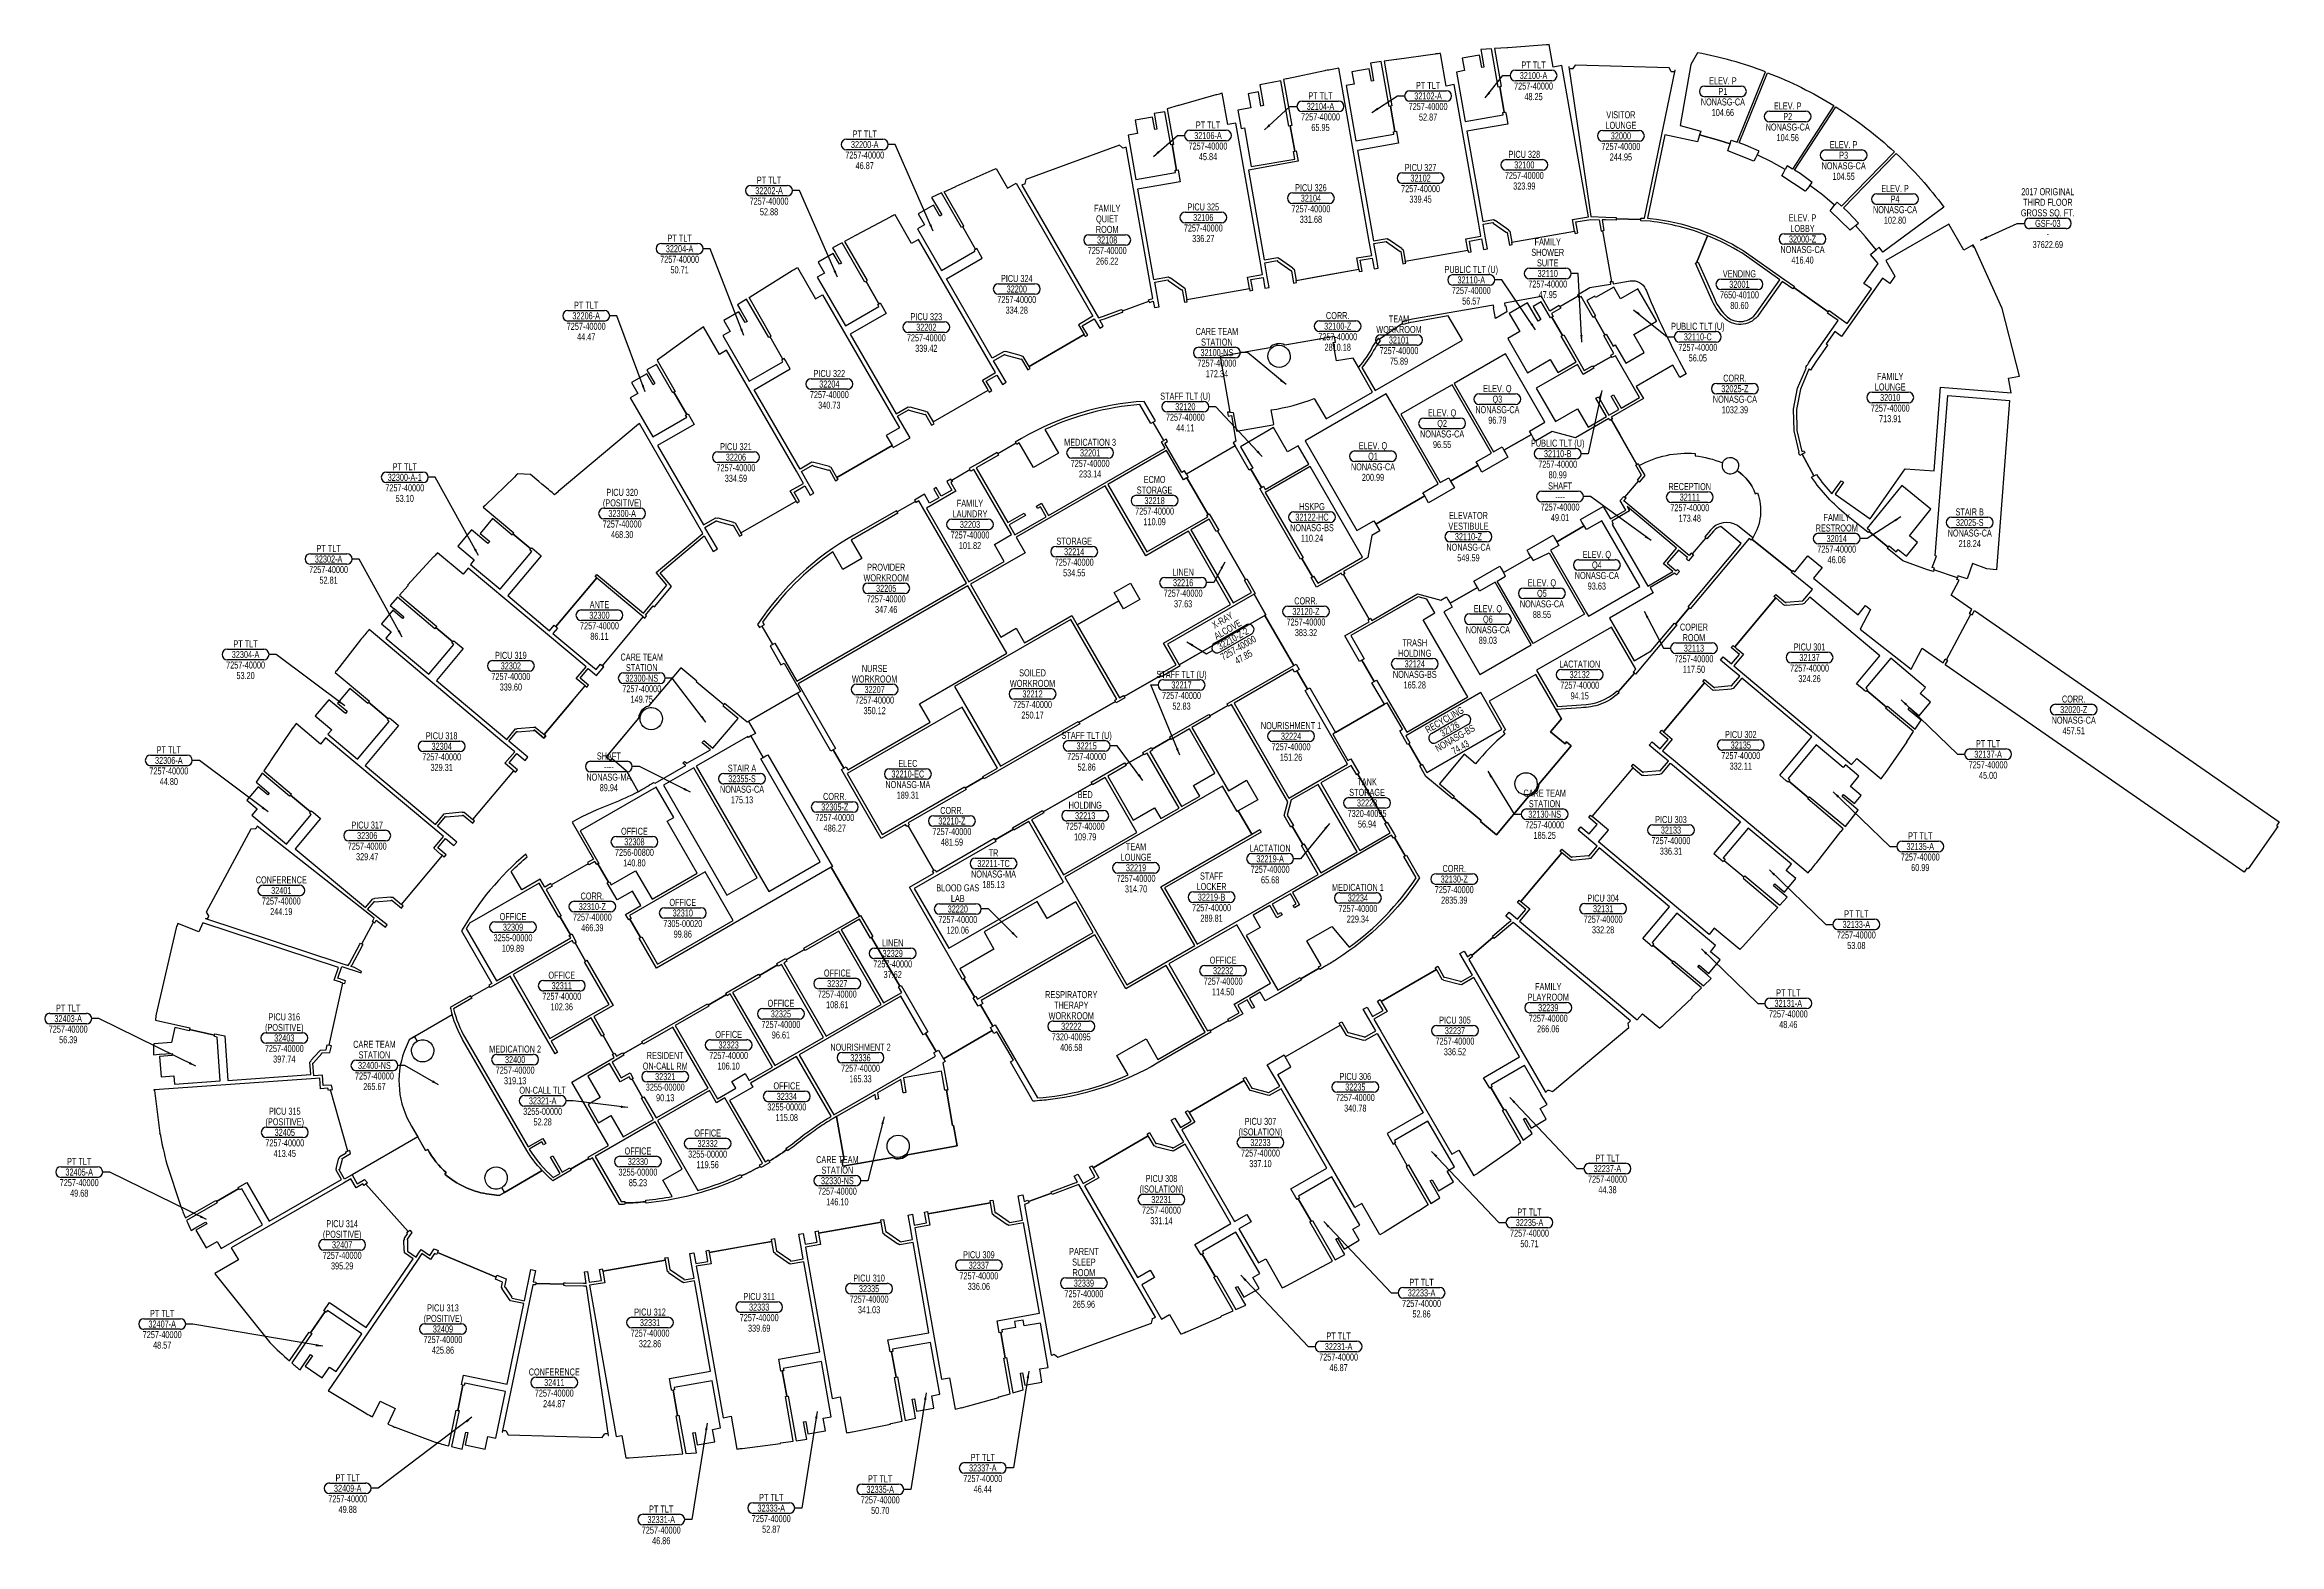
# Model space of a CAD drawing. Extents: x -1957 to 1851, y 4765 to 7321.
import ezdxf
from ezdxf.enums import TextEntityAlignment as Align

# ---------------------------------------------------------------- set-up
doc = ezdxf.new("R2010")
doc.units = 0
doc.header["$LTSCALE"] = 48
doc.header["$MEASUREMENT"] = 0
doc.layers.get('0').update_dxf_attribs({"linetype": 'CONTINUOUS'})
for name, color, linetype in [('AREA', 3, 'CONTINUOUS'), ('AREA2', 1, 'CONTINUOUS'), ('COSTC', 6, 'CONTINUOUS'), ('PLINE2', 5, 'CONTINUOUS'), ('ROOMNA', 4, 'CONTINUOUS'), ('ROOMNO', 4, 'CONTINUOUS'), ('ROOMOV', 4, 'CONTINUOUS')]:
    doc.layers.add(name, color=color, linetype=linetype)
doc.dimstyles.get("Standard").update_dxf_attribs({"dimtxt": 0.18, "dimasz": 12, "dimexe": 0.18, "dimexo": 0.0625, "dimgap": 0.09, "dimtad": 0, "dimtih": 1, "dimtoh": 1, "dimdec": 4, "dimzin": 0, "dimtxsty": 'STANDARD', "dimcen": 0.09, "dimazin": 3, "dimtfac": 1, "dimtdec": 4, "dimtofl": 0, "dimtmove": 0, "dimatfit": 3, "dimtolj": 1, "dimtzin": 0})

# ---------------------------------------------------------------- blocks, each defined once
blk = doc.blocks.new('ROOM')
at = {"layer": 'ROOMOV'}
for p, q in [((-31, 9), (31, 9)), ((31, -9), (-31, -9))]:
    blk.add_line(p, q, dxfattribs=at)
for centre, start, end in [((-31, 0), 90, 270), ((31, 0), 270, 90)]:
    blk.add_arc(centre, 9.04, start, end, dxfattribs=at)
at = {"width": 0.75, "flags": 1}
for tag, p in [('FLFIN', (-60, -36)), ('ICRA', (60, -36)), ('FLCOND', (-60, -60)), ('FLTYPE', (-60, -48)), ('WLFIN', (-60, -72)), ('SITE', (-24, -72)), ('UCODE', (24, -72)), ('USER1', (60, -48)), ('USER2', (60, -60)), ('USER3', (60, -72)), ('WLCOND', (-60, -96)), ('WLTYPE', (-60, -84)), ('CLFIN', (-60, -108)), ('COSTCD', (-24, -108)), ('BLDG', (-24, -84)), ('FLR', (-24, -96)), ('UDESC', (24, -84)), ('FCODE', (24, -96)), ('FDESC', (24, -108)), ('USER4', (60, -84)), ('USER5', (60, -96)), ('USER6', (60, -108)), ('CLCOND', (-60, -132)), ('CLTYPE', (-60, -120)), ('CLHT', (-60, -144)), ('CHDATE', (-24, -144)), ('DEPTD', (-24, -120)), ('RDES', (-24, -132)), ('CONTACT', (24, -132)), ('DIVISION', (24, -120)), ('OCCUP', (24, -144)), ('BLOCK', (60, -144)), ('USER7', (60, -120)), ('USER8', (60, -132)), ('BASE', (-60, -156)), ('CBACK', (-24, -156)), ('PRCONTACT', (24, -156)), ('BLOCK2', (60, -156))]:
    blk.add_attdef(tag, text='', height=6, dxfattribs=at).set_placement(p, align=Align.MIDDLE_CENTER)
at = {"layer": 'AREA', "width": 0.75}
blk.add_attdef('AREA', text='', height=12, dxfattribs=at).set_placement((0, -36), align=Align.MIDDLE_CENTER)
at = {"layer": 'AREA2', "width": 0.75}
blk.add_attdef('AREA2', text='', height=12, dxfattribs=at).set_placement((0, -36), align=Align.MIDDLE_CENTER)
at = {"layer": 'COSTC', "width": 0.75}
blk.add_attdef('COSTC', text='', height=12, dxfattribs=at).set_placement((0, -18), align=Align.MIDDLE_CENTER)
at = {"layer": 'ROOMNA', "width": 0.75}
for tag, p in [('RMNAA', (0, 54)), ('RMNAB', (0, 36)), ('RMNAC', (0, 18))]:
    blk.add_attdef(tag, text='', height=12, dxfattribs=at).set_placement(p, align=Align.MIDDLE_CENTER)
at = {"layer": 'ROOMNO', "width": 0.75}
blk.add_attdef('RMNU', text='', height=12, dxfattribs=at).set_placement((0, 0), align=Align.MIDDLE_CENTER)

msp = doc.modelspace()

# ---------------------------------------------------------------- linework, layer by layer
at = {"layer": 'PLINE2', "color": 6}
for points in [[(522.9, 7249.5), (520.5, 7249), (509, 7314.2), (490.7, 7312.9), (492.2, 7304.2), (495.9, 7283), (492.2, 7282.4), (488.5, 7303.5), (459, 7298.3), (462.7, 7277.2), (449, 7274.7), (463.8, 7190.3), (528.8, 7201.8), (528.1, 7205.7), (530.5, 7206.1)], [(628.7, 7285.6), (614.1, 7283.1), (607.3, 7321.4), (605.3, 7321.2), (605.3, 7321.2), (602.4, 7321), (602.4, 7321), (536.7, 7316.2), (536.7, 7316.2), (535.9, 7316.2), (535.7, 7316.2), (513.9, 7314.6), (525.3, 7249.9), (522.9, 7249.5), (530.5, 7206.1), (532.9, 7206.5), (533.6, 7202.6), (533.6, 7202.6), (536.5, 7186.1), (466.8, 7173.8), (493.9, 7019.9), (512.5, 7023.2), (514.9, 7021.5), (515.2, 7022), (538.2, 7005.9), (537.9, 7005.4), (540.3, 7003.7), (540.3, 7003.7), (543.7, 6984.4), (650.5, 7003.2), (646.9, 7023.6), (674.3, 7027.6)], [(336.8, 7216.6), (334.4, 7216.2), (320.9, 7292.4), (302.7, 7289.8), (304.3, 7281.1), (308, 7259.9), (304.3, 7259.2), (300.6, 7280.4), (271, 7275.2), (274.8, 7254), (261.1, 7251.6), (277.7, 7157.5), (342.7, 7168.9), (342, 7172.9), (344.4, 7173.3)], [(821.9, 7278), (821.4, 7278), (821.4, 7277.3), (820.8, 7274.5), (820.8, 7274.7), (819.7, 7274.8), (819.7, 7274.9), (816.1, 7275), (816.1, 7274.9), (815.7, 7274.9), (815.3, 7275.8), (811.9, 7281.9), (651.2, 7286.7), (647.4, 7280.8), (646.7, 7279.7), (646.8, 7279.9), (646.5, 7279.9), (646.5, 7280), (642.9, 7280.1), (642.9, 7280.1), (641.8, 7280.1), (641.4, 7282.9), (641.4, 7282.9), (641.4, 7283.3), (640.9, 7283.4), (678.1, 7028.2), (678.1, 7028.2), (703.5, 7027.4), (703.5, 7027.4), (721.5, 7026.9), (721.4, 7024.4), (763.4, 7023.2), (763.5, 7025.7), (769.6, 7025.5)], [(166, 7183.1), (163.6, 7182.7), (150, 7259.5), (113.9, 7253.1), (120.2, 7217.6), (116, 7216.8), (111.8, 7240.9), (94.3, 7237.8), (98.5, 7213.8), (76.6, 7209.9), (82.1, 7178.4), (87.8, 7179.4), (99.4, 7113.4), (173.5, 7126.4), (171.2, 7139.3), (173.6, 7139.8)], [(-47.8, 7207.1), (-65.9, 7203.9), (-64.9, 7198.5), (-64.9, 7198.5), (-61.2, 7177.3), (-64.9, 7176.7), (-68.6, 7197.8), (-98.2, 7192.6), (-94.2, 7169.9), (-110.5, 7167.1), (-97.1, 7091.4), (-29.5, 7103.3), (-30.2, 7107.2), (-27.8, 7107.7), (-35.5, 7151), (-37.9, 7150.6)], [(-113.8, 7146.6), (-115.3, 7146.1), (-115.3, 7146.2), (-118.7, 7144.9), (-118.7, 7144.8), (-119, 7144.7), (-119.8, 7145.4), (-125.1, 7149.8), (-285, 7091.6), (-286.2, 7084.8), (-286.5, 7083.5), (-286.5, 7083.7), (-286.8, 7083.7), (-286.8, 7083.7), (-290.8, 7082.3), (-290.8, 7082.2), (-291.6, 7081.9), (-161, 6855.8), (-152.6, 6858.8), (-123.4, 6869.2), (-121.1, 6870.1), (-120.2, 6867.8), (-75, 6884), (-75.9, 6886.3), (-68.4, 6888.9)], [(-367.2, 6972.1), (-368.2, 6973.8), (-370.3, 6972.6), (-392.3, 7010.7), (-390.2, 7011.9), (-424.1, 7070.6), (-403.9, 7079.6), (-403.9, 7079.6), (-403.2, 7079.9), (-403.2, 7079.9), (-342.1, 7107.3), (-342.1, 7107.3), (-335.1, 7110.4), (-315.7, 7076.9), (-301.4, 7085.1), (-170.4, 6858.3), (-195.1, 6844), (-185.3, 6827), (-279.3, 6772.7), (-289.1, 6789.7), (-292, 6790.5), (-291.9, 6791.1), (-318.9, 6798.3), (-319.1, 6797.8), (-321.9, 6798.5), (-342.1, 6786.8), (-420.2, 6922.1), (-358.9, 6957.6), (-364.8, 6967.8), (-367.3, 6972.1)], [(-392.3, 7010.7), (-394.5, 7009.5), (-428.6, 7068.6), (-445.4, 7061), (-438.9, 7049.6), (-438.9, 7049.6), (-428.1, 7031), (-431.4, 7029.2), (-442.1, 7047.8), (-468.1, 7032.8), (-457.3, 7014.1), (-469.4, 7007.2), (-428.6, 6936.6), (-371.5, 6969.6), (-372.5, 6971.4), (-370.3, 6972.6)], [(-557, 6917.9), (-559.1, 6916.7), (-597.8, 6983.7), (-614, 6975), (-609.6, 6967.4), (-598.9, 6948.7), (-602.1, 6946.9), (-612.9, 6965.5), (-638.8, 6950.5), (-628.1, 6931.9), (-640.1, 6924.9), (-592.3, 6842.1), (-535.1, 6875.1), (-537.1, 6878.6), (-535, 6879.8)], [(-720.7, 6823.4), (-722.8, 6822.2), (-760.6, 6887.7), (-776.2, 6878), (-770.5, 6868), (-759.7, 6849.3), (-763, 6847.5), (-773.7, 6866.1), (-799.7, 6851.1), (-788.9, 6832.5), (-800.9, 6825.5), (-756, 6747.6), (-698.8, 6780.6), (-700.8, 6784.1), (-698.7, 6785.3)], [(627.7, 6824.3), (629.8, 6825.5), (611.8, 6856.7), (609.7, 6855.5), (593.7, 6883.2), (579.8, 6875.1), (592.8, 6852.6), (588.5, 6850.2), (570.5, 6881.4), (539.2, 6863.3), (557.2, 6832.1), (536.6, 6820.2), (570.1, 6762.2), (609, 6784.7), (621.7, 6762.6), (652.9, 6780.6)], [(700.1, 6825.4), (702.2, 6826.6), (684.2, 6857.8), (682.1, 6856.5), (661.5, 6892.3), (658, 6890.3), (656.8, 6892.4), (625.6, 6874.4), (626.8, 6872.3), (610.9, 6863.1), (613.9, 6857.9), (611.8, 6856.7), (629.8, 6825.5), (631.9, 6826.7), (667, 6765.9), (681.1, 6774), (682.3, 6771.9), (713.5, 6789.9), (712.3, 6792), (717.6, 6795.1)], [(532.7, 6794.3), (445.3, 6743.8), (512.5, 6627.3), (526.8, 6635.6), (530.1, 6630), (576.8, 6657), (573.6, 6662.6), (600, 6677.8)], [(720, 6790.8), (714.7, 6787.8), (713.5, 6789.9), (682.3, 6771.9), (683.5, 6769.8), (665.3, 6759.2), (655.3, 6776.4), (585.2, 6735.9), (618.1, 6678.9), (655.4, 6700.4), (673.4, 6669.3), (704.8, 6687.4), (686.8, 6718.6), (691.1, 6721), (709.1, 6689.9), (725.6, 6699.4), (712.6, 6721.9), (716.8, 6724.4), (729.8, 6701.9), (761, 6719.9)], [(-884.4, 6728.9), (-886.5, 6727.7), (-914.4, 6776.1), (-930.4, 6766.9), (-927.6, 6762.1), (-927.6, 6762.1), (-916.9, 6743.5), (-920.1, 6741.7), (-930.9, 6760.3), (-956.8, 6745.3), (-946.1, 6726.7), (-959, 6719.2), (-920.6, 6652.6), (-862.5, 6686.1), (-864.5, 6689.6), (-862.4, 6690.8)], [(441.6, 6741.7), (414.5, 6726.1), (354.3, 6691.3), (421.6, 6574.8), (435.9, 6583.1), (439.1, 6577.5), (485.9, 6604.5), (482.6, 6610.1), (508.9, 6625.2)], [(347.6, 6694.9), (329.6, 6726.1), (191.1, 6646.1), (279.5, 6492.9), (308.6, 6509.6), (311.8, 6504), (395, 6552), (391.7, 6557.6), (418.1, 6572.8), (347.6, 6694.9)], [(1369.3, 6426.3), (1353.1, 6428), (1328.7, 6436.8), (1319.3, 6410.5), (1303.8, 6415.6), (1302.8, 6412.7), (1262.9, 6425.9), (1263.9, 6428.8), (1260, 6430.1), (1267.3, 6449.1), (1264.9, 6450), (1286.4, 6723.1), (1391.8, 6714.8)], [(197.6, 6606.3), (179.6, 6637.5), (161.4, 6627), (137.4, 6668.6), (81.1, 6636), (102.1, 6599.6), (98.9, 6597.8), (116.9, 6566.7), (120.1, 6568.5), (123.1, 6563.3)], [(759.4, 6577.3), (757.6, 6578.8), (764.7, 6587.3), (754.6, 6604.7), (756.7, 6605.9), (712.7, 6682.1), (710.6, 6680.9), (708.8, 6684.1), (652.1, 6651.3), (612.4, 6661.9), (583.6, 6645.3), (580.1, 6651.3), (576.8, 6657), (530.1, 6630), (533.3, 6624.3), (536.8, 6618.3), (492.6, 6592.8), (489.1, 6598.8), (485.9, 6604.5), (439.1, 6577.5), (442.4, 6571.8), (445.9, 6565.8), (401.7, 6540.3), (398.2, 6546.3), (395, 6552), (311.8, 6504), (315.1, 6498.3), (318.6, 6492.3), (304.9, 6484.4), (297.9, 6446.9), (256.7, 6423.1), (258.7, 6419.6), (256.6, 6418.4), (300.6, 6342.2), (302.7, 6343.4), (304.7, 6339.9), (383, 6385.1), (422.6, 6374.5), (431.9, 6379.9), (434.4, 6375.7), (438.2, 6369.1), (485, 6396), (481.2, 6402.6), (478.7, 6406.9), (522.9, 6432.5), (525.4, 6428.1), (525.4, 6428.1), (529.2, 6421.6), (576, 6448.5), (572.2, 6455.1), (569.7, 6459.5), (613.8, 6485), (616.4, 6480.6), (620.2, 6474), (667, 6500.9), (663.1, 6507.6), (660.6, 6512), (699.3, 6534.3), (711.7, 6512.8), (737.7, 6527.8), (728.3, 6544.2), (734.3, 6551.3), (736.2, 6549.8)], [(25.8, 6520.3), (-10.2, 6582.7), (-16.1, 6579.3), (-44.9, 6629.3), (-145.1, 6571.5), (-78.7, 6456.5), (25.2, 6516.5), (23.7, 6519.1)], [(300.5, 6337.5), (298.5, 6340.9), (300.6, 6342.2), (256.6, 6418.4), (254.5, 6417.2), (252.5, 6420.6), (210.9, 6396.6), (201.5, 6413), (203.6, 6414.2), (185.6, 6445.4), (183.5, 6444.1), (113.8, 6564.8), (116.9, 6566.7), (98.9, 6597.8), (95.8, 6596), (71.9, 6637.3), (-11.2, 6589.3), (-8.1, 6583.9), (-10.2, 6582.7), (25.8, 6520.3), (27.9, 6521.5), (43.9, 6493.9), (41.8, 6492.7), (89.8, 6409.6), (91.9, 6410.8), (106.3, 6385.8), (104.2, 6384.6), (124.4, 6349.6), (122.5, 6348.5), (171.8, 6263.2), (175.8, 6265.5), (181.3, 6256.1), (177.2, 6253.8), (195.2, 6222.6), (199.3, 6224.9), (243.2, 6148.8), (326.3, 6196.8), (305.1, 6233.6), (309.1, 6235.9), (288.1, 6272.3), (284.1, 6270), (259, 6313.5)], [(-373.6, 6597.4), (-378.7, 6594.4), (-380, 6596.6), (-411.1, 6578.6), (-409.9, 6576.4), (-412.6, 6574.9), (-404.1, 6560.2), (-454.2, 6531.2), (-381.7, 6405.6), (-321.6, 6440.3), (-338.4, 6469.4), (-309.3, 6486.2)], [(200, 6602.1), (123.4, 6557.9), (187.7, 6446.6), (185.6, 6445.4), (203.6, 6414.2), (205.7, 6415.4), (212.7, 6403.3), (289.3, 6447.5)], [(64.3, 6367.1), (-7.7, 6491.9), (-80.5, 6449.9), (-149.3, 6569), (-301, 6481.5), (-285.9, 6455.3), (-379.2, 6401.4), (-327.4, 6311.5), (-301.4, 6326.5), (-286.9, 6301.4), (-206.1, 6348), (-197.2, 6332.5), (-126.1, 6373.5), (-134.1, 6387.4), (-106.4, 6403.4), (-90.4, 6375.7), (-118.1, 6359.7), (-126.1, 6373.5), (-197.2, 6332.5), (-125.3, 6208.1), (-118.4, 6212.1), (-117.2, 6210.1), (-54.9, 6246.1), (-56.1, 6248.1), (-28.6, 6264), (-50.1, 6301.1)], [(1208.2, 6569.8), (1149.1, 6497.2), (1153.8, 6493.4), (1152.3, 6491.5), (1184.8, 6465), (1186.4, 6466.9), (1198.8, 6456.8), (1202.1, 6460.9), (1216.1, 6449.5), (1235, 6472.8), (1221, 6484.2), (1257.8, 6529.4)], [(-1126.7, 6457.1), (-1129.8, 6459.7), (-1128.2, 6461.6), (-1158.9, 6487.3), (-1160.4, 6485.4), (-1193.7, 6513.4), (-1214.8, 6488.3), (-1198.3, 6474.5), (-1201.4, 6470.7), (-1229.4, 6494.2), (-1252.6, 6466.5), (-1224.7, 6443.1), (-1231.1, 6435.4), (-1180.5, 6393)], [(41.8, 6492.7), (39.7, 6491.5), (27.7, 6512.3), (-3.5, 6494.3), (68.5, 6369.6), (99.7, 6387.6), (87.7, 6408.4), (89.8, 6409.6)], [(824.4, 6463), (739.9, 6533.8), (744, 6526.6), (713.8, 6509.2), (716.5, 6504.6), (714.5, 6503.5), (775.2, 6398.5), (817.7, 6423.2), (802, 6436.3)], [(697, 6509.8), (670.6, 6494.6), (667, 6500.9), (620.2, 6474), (623.8, 6467.6), (609.5, 6459.4), (671, 6352.8), (671, 6352.8), (674.3, 6347.2), (761.8, 6397.7)], [(529.2, 6421.6), (576, 6448.5), (579.7, 6442.1), (607.2, 6454.9), (667.3, 6350.7), (580.1, 6300.3), (518.6, 6406.9), (532.9, 6415.1)], [(-936.7, 6345.7), (-1013.3, 6410), (-1013.3, 6410), (-1016.1, 6412.3), (-1085.9, 6329.2), (-1083.1, 6326.9), (-1090.8, 6317.7), (-1029.6, 6266.3), (-1029.6, 6266.3), (-1017.2, 6256), (-1009.5, 6265.2), (-1006.4, 6262.6)], [(-317.1, 6284), (-383.5, 6398.9), (-672.7, 6231.8), (-609.1, 6121.6), (-613.1, 6119.3), (-595.1, 6088.2), (-591.1, 6090.5), (-588.1, 6085.3), (-447.8, 6166.3), (-466.1, 6197.9)], [(576.6, 6298.3), (515.1, 6404.9), (488.7, 6389.6), (485, 6396), (438.2, 6369.1), (441.9, 6362.6), (427.7, 6354.4), (489.2, 6247.9)], [(-1290.2, 6327.6), (-1291.8, 6325.7), (-1355.6, 6379.3), (-1368.3, 6365.2), (-1361.5, 6359.5), (-1361.1, 6359.9), (-1344.6, 6346.1), (-1347.1, 6343.2), (-1363.5, 6357.1), (-1382.8, 6334.1), (-1366.3, 6320.3), (-1375.3, 6309.6), (-1302, 6248.2), (-1259.6, 6298.8), (-1262.7, 6301.3), (-1261.1, 6303.2)], [(104.2, 6384.6), (-43.4, 6299.4), (-23.2, 6264.3), (124.4, 6349.6)], [(465.6, 6214.3), (392.3, 6341.1), (412.2, 6352.6), (398.8, 6375.9), (383.7, 6379.9), (269.4, 6313.9), (292.1, 6274.6), (288.1, 6272.3), (309.1, 6235.9), (313.1, 6238.2), (364.4, 6149.5), (468.3, 6209.5)], [(171.8, 6263.2), (122.5, 6348.5), (-23.2, 6264.3), (-21.9, 6262.2), (-53.6, 6243.9), (-54.9, 6246.1), (-117.2, 6210.1), (-116, 6207.9), (-130.6, 6199.4), (-131.8, 6201.6), (-194.2, 6165.6), (-192.9, 6163.4), (-355.5, 6069.6), (-356.7, 6071.8), (-387.9, 6053.8), (-386.7, 6051.6), (-485.4, 5994.6), (-483.4, 5991.1), (-485.5, 5989.9), (-441.5, 5913.7), (-439.4, 5914.9), (-437.4, 5911.5), (-338.7, 5968.5), (-337.1, 5965.8), (-306, 5983.8), (-307.5, 5986.5), (-256.5, 6015.9), (-255, 6013.3), (-171.8, 6061.3), (-173.4, 6063.9), (-116.5, 6096.8), (-114.9, 6094.1), (-83.8, 6112.1), (-85.3, 6114.8), (-70.7, 6123.2), (-69.2, 6120.5), (-38, 6138.5), (-39.5, 6141.2), (27, 6179.6), (28.6, 6177), (59.7, 6195), (58.2, 6197.6)], [(-131.8, 6201.6), (-133, 6203.7), (-129.6, 6205.7), (-207.9, 6341.4), (-406.1, 6227), (-327.7, 6091.3), (-195.4, 6167.7), (-194.2, 6165.6)], [(1851.5, 5996.4), (1846.8, 5989.7), (1848.8, 5988.3), (1798.5, 5916.1), (1796.3, 5917.6), (1791.6, 5910.8), (1282.1, 6264.2), (1286.3, 6271.7), (1284.1, 6272.9), (1325.8, 6350.4), (1328, 6349.2), (1332, 6356.8)], [(191.2, 6220.3), (195.2, 6222.6), (177.2, 6253.8), (173.2, 6251.5), (170.2, 6256.6), (70.1, 6198.8), (163.5, 6036.9), (263.7, 6094.8)], [(1189.3, 6275.4), (1146.9, 6224.8), (1149.9, 6222.2), (1148.4, 6220.4), (1182.1, 6192.1), (1183.6, 6193.9), (1230.8, 6154.4), (1241.2, 6169.7), (1235.5, 6174.4), (1235.5, 6174.4), (1219, 6188.2), (1221.5, 6191.1), (1237.9, 6177.3), (1257.2, 6200.3), (1239.6, 6215), (1248.5, 6225.7)], [(-1404.9, 6200.3), (-1406.4, 6198.4), (-1436.7, 6223.8), (-1457.7, 6198.7), (-1441.3, 6184.9), (-1444.4, 6181.2), (-1472.4, 6204.7), (-1495.6, 6177), (-1467.6, 6153.5), (-1474.1, 6145.8), (-1423.5, 6103.4), (-1369.7, 6167.6), (-1372.7, 6170.2), (-1371.2, 6172)], [(-441.6, 5909), (-443.6, 5912.5), (-441.5, 5913.7), (-485.5, 5989.9), (-487.6, 5988.7), (-489.6, 5992.2), (-531.2, 5968.2), (-596.1, 6080.6), (-596.1, 6080.6), (-599.1, 6085.8), (-595.1, 6088.2), (-613.1, 6119.3), (-617.1, 6117), (-674, 6215.6), (-757.3, 6167.7), (-745.4, 6147.3), (-748.9, 6145.3), (-753.2, 6142.8), (-732.2, 6106.4), (-727.9, 6108.9), (-724.4, 6110.9), (-614.3, 5920.2), (-616.4, 5919), (-568.4, 5835.8), (-566.3, 5837), (-545.4, 5800.8), (-547.5, 5799.5), (-499.5, 5716.4), (-497.4, 5717.6), (-451.5, 5638.2), (-455.5, 5635.9), (-437.5, 5604.7), (-433.5, 5607), (-425.3, 5592.7), (-342.1, 5640.6), (-345, 5645.7), (-341, 5648), (-362, 5684.4), (-366, 5682.1), (-374.4, 5696.7), (-372.3, 5697.9), (-390.3, 5729.1), (-392.4, 5727.8), (-483.2, 5885)], [(490.6, 6216.8), (362.9, 6143), (369.9, 6130.9), (367.8, 6129.7), (388.8, 6093.3), (390.9, 6094.5), (398.9, 6080.7), (526.6, 6154.4)], [(-393, 6192.1), (-589.3, 6078.8), (-529.4, 5975), (-389.2, 6055.9), (-387.9, 6053.8), (-356.7, 6071.8), (-357.9, 6073.8), (-333, 6088.2)], [(213.6, 5906.9), (185, 5956.4), (187.1, 5957.6), (169.1, 5988.8), (167, 5987.5), (155.6, 6007.3), (161.7, 6030.3), (65.8, 6196.4), (60.7, 6193.4), (59.7, 6195), (28.6, 6177), (29.5, 6175.4), (-1.7, 6157.4), (60.6, 6049.6), (91.2, 6067.3), (110.4, 6034.2), (77.3, 6015.1), (100.2, 5975.4), (114, 5983.3), (116.5, 5979.1), (-48.2, 5884.1), (7.4, 5787.9)], [(-753.2, 6142.8), (-757.6, 6140.3), (-758.6, 6142), (-846.3, 6091.4), (-722.8, 5877.5), (-635.1, 5928.1), (-736.6, 6103.9), (-732.2, 6106.4)], [(-5.9, 6155), (-37.1, 6137), (-38, 6138.5), (-69.2, 6120.5), (-68.2, 6119), (-73.4, 6116), (-19.4, 6022.4), (11.7, 6040.4), (1.2, 6058.6), (37.6, 6079.6)], [(-77.7, 6113.5), (-82.9, 6110.5), (-83.8, 6112.1), (-114.9, 6094.1), (-114, 6092.5), (-145.2, 6074.5), (-101.7, 5999.2), (-65.4, 6020.2), (-54.9, 6002), (-23.7, 6020)], [(933.5, 5996.5), (888, 5942.3), (903.8, 5928.9), (905.4, 5930.8), (939.1, 5902.5), (937.5, 5900.6), (997, 5850.7), (982.8, 5834.9), (983.3, 5834.5), (983.2, 5834.3), (982.7, 5834.8), (982.2, 5834.2), (937.2, 5784.2), (937.2, 5784.2), (932, 5778.7), (888.5, 5815.1), (879.6, 5804.5), (691.3, 5962.5), (708, 5982.3), (680.5, 6005.4), (750.2, 6088.5), (765.3, 6075.8), (768.3, 6076.1), (768.3, 6075.5), (796.2, 6078), (796.2, 6078.5), (799.1, 6078.8), (814.1, 6096.7)], [(1135, 6074.1), (1112.1, 6093.4), (1108.4, 6089), (1062.4, 6127.6), (1014.2, 6070.2), (1017.3, 6067.6), (1015.7, 6065.7), (1049.4, 6037.5), (1051, 6039.3), (1111.9, 5988.3), (1134, 6016.6), (1106.3, 6039.9), (1109, 6043.1), (1127.7, 6027.5), (1139.1, 6041.1), (1120.5, 6056.8)], [(-1502.6, 6009.2), (-1505.6, 6011.8), (-1504.1, 6013.6), (-1537.8, 6041.9), (-1539.4, 6040), (-1586.2, 6079.3), (-1596.5, 6064), (-1590.9, 6059.3), (-1574.4, 6045.5), (-1576.8, 6042.6), (-1593.3, 6056.4), (-1612.6, 6033.4), (-1595, 6018.7), (-1603.9, 6008), (-1545, 5958.6)], [(-895.9, 5997.5), (-884.9, 6003.8), (-914.8, 6055.7), (-1044.3, 5980.9), (-1012.4, 5925.6), (-1013.9, 5924.7), (-995.9, 5893.5), (-994.4, 5894.4), (-991.4, 5889.2), (-949.8, 5913.2), (-921.8, 5864.8), (-844.9, 5909.1)], [(-850.8, 6088.8), (-902.5, 6058.9), (-794.2, 5871.2), (-742.4, 5901.1)], [(-149.5, 6072.1), (-170.9, 6059.7), (-171.8, 6061.3), (-255, 6013.3), (-254.1, 6011.7), (-274.8, 5999.7), (-220.8, 5906.2), (-95.5, 5978.5)], [(-54.8, 5885.8), (100.2, 5975.4), (77.3, 6015.1), (75.5, 6014), (50.5, 6057.2), (-218.4, 5901.9), (-112.6, 5718.6), (3.1, 5785.4)], [(213.7, 6060.3), (167.7, 6033.7), (160.8, 6008), (171.3, 5990), (169.1, 5988.8), (187.1, 5957.6), (189.3, 5958.8), (217.8, 5909.4), (280.1, 5945.3)], [(281.2, 6078), (279.1, 6076.8), (269.9, 6092.7), (217.9, 6062.7), (284.3, 5947.7), (336.3, 5977.7), (327.1, 5993.7), (329.2, 5994.9)], [(-1594.6, 5989.1), (-1595.4, 5987.8), (-1595.4, 5987.9), (-1597.2, 5984.7), (-1597.1, 5984.6), (-1597.2, 5984.3), (-1598.2, 5984.3), (-1605.3, 5984), (-1681.5, 5842.4), (-1677.9, 5836.5), (-1677.3, 5835.5), (-1677.5, 5835.2), (-1677.6, 5835.2), (-1679.3, 5832.1), (-1679.2, 5832), (-1679.7, 5831), (-1682.3, 5831.9), (-1682.8, 5832.2), (-1683, 5831.7), (-1453.8, 5756), (-1453.8, 5755.9), (-1439.5, 5751.3), (-1438.6, 5753), (-1438.6, 5753), (-1437.4, 5755.2), (-1419.7, 5787.7), (-1418.5, 5789.9), (-1416.4, 5788.7), (-1396.3, 5825.6), (-1398.4, 5826.8), (-1395.6, 5832)], [(-220.8, 5893.8), (-279.9, 5996.8), (-305.1, 5982.3), (-306, 5983.8), (-337.1, 5965.8), (-335.6, 5963.2), (-474.8, 5882.8), (-416.1, 5781)], [(1019.9, 5924.1), (946.3, 5985.8), (903.9, 5935.2), (907, 5932.6), (905.4, 5930.8), (939.1, 5902.5), (940.7, 5904.4), (1000.3, 5854.3), (1012.6, 5868), (1005.7, 5873.8), (1005.7, 5873.8), (989.3, 5887.6), (991.7, 5890.5), (1008.1, 5876.6), (1027.4, 5899.6), (1011, 5913.4)], [(-616.4, 5919), (-914.2, 5747), (-943.6, 5798), (-941.5, 5799.3), (-959.5, 5830.4), (-961.6, 5829.2), (-967.1, 5838.6), (-941.1, 5853.6), (-955.3, 5878.3), (-981.3, 5863.3), (-998.1, 5892.3), (-995.9, 5893.5), (-1013.9, 5924.7), (-1016.1, 5923.5), (-1019.2, 5928.9), (-1029.5, 5922.9), (-1030.8, 5925), (-1093.1, 5889), (-1091.9, 5886.9), (-1102.3, 5880.9), (-1076.7, 5836.5), (-1078.8, 5835.3), (-1060.8, 5804.1), (-1058.7, 5805.3), (-1050.8, 5791.6), (-1052.9, 5790.4), (-1034.9, 5759.2), (-1032.8, 5760.4), (-988.3, 5683.5), (-1021.1, 5664.5), (-1003.2, 5633.3), (-1005.3, 5632.1), (-987.3, 5600.9), (-985.2, 5602.2), (-982.1, 5597), (-972.1, 5602.8), (-970.9, 5600.7), (-938, 5619.7), (-939.2, 5621.8), (-827.4, 5686.3), (-826.2, 5684.2), (-795, 5702.2), (-796.2, 5704.3), (-740.1, 5736.7), (-738.8, 5734.6), (-707.7, 5752.6), (-708.9, 5754.7), (-694.3, 5763.2), (-693.1, 5761), (-661.9, 5779), (-663.1, 5781.2), (-568.4, 5835.8)], [(-831.5, 5911.3), (-960.4, 5836.8), (-957.4, 5831.6), (-959.5, 5830.4), (-941.5, 5799.3), (-939.4, 5800.5), (-912.4, 5753.7), (-783.5, 5828.1)], [(-547.5, 5799.5), (-549.6, 5798.3), (-568.1, 5830.4), (-599.3, 5812.4), (-527.3, 5687.7), (-496.1, 5705.7), (-501.6, 5715.2), (-499.5, 5716.4)], [(-169.8, 5807.9), (-199.8, 5859.9), (-248.6, 5831.7), (-265.5, 5860.9), (-355.8, 5808.7), (-339, 5779.5), (-397.2, 5745.9), (-388.2, 5730.3), (-390.3, 5729.1), (-372.3, 5697.9), (-370.2, 5699.1), (-367.2, 5693.9)], [(824.8, 5841), (782.5, 5790.5), (785.5, 5787.9), (783.9, 5786.1), (817.7, 5757.8), (819.2, 5759.6), (870.3, 5716.8), (883.5, 5729.6), (876.8, 5735.2), (876.8, 5735.2), (860.3, 5749), (862.7, 5751.9), (879.2, 5738.1), (898.5, 5761.1), (882, 5774.9), (890.9, 5785.5)], [(-1037, 5758), (-1034.9, 5759.2), (-1052.9, 5790.4), (-1055, 5789.2), (-1058, 5794.4), (-1158.7, 5736.2), (-1095.7, 5627.1), (-1021.9, 5669.7), (-1021.9, 5669.7), (-995, 5685.2)], [(-603.5, 5809.9), (-660.7, 5776.9), (-661.9, 5779), (-693.1, 5761), (-691.8, 5758.9), (-697, 5755.9), (-625, 5631.2), (-531.5, 5685.2)], [(74.7, 5821.1), (-41, 5754.3), (24.9, 5640.1), (28.3, 5642.1), (29.6, 5640), (60.7, 5658), (59.5, 5660.1), (78.6, 5671.1), (70.1, 5685.8), (132.1, 5721.6)], [(546, 5825.1), (541, 5820.9), (541, 5820.9), (513.4, 5797.8), (511.9, 5799.7), (475.1, 5768.8), (476.7, 5766.9), (470.5, 5761.8), (601.1, 5535.6), (601.8, 5536.2), (601.9, 5536.1), (605.1, 5538.9), (605.1, 5538.9), (605.4, 5539.2), (606.3, 5538.8), (612.8, 5536.5), (743.2, 5645.8), (742, 5652.7), (741.8, 5653.9), (741.9, 5653.8), (742.1, 5653.9), (742.2, 5653.9), (744.9, 5656.2), (744.9, 5656.3), (746, 5657.2)], [(-701.3, 5753.5), (-706.5, 5750.5), (-707.7, 5752.6), (-738.8, 5734.6), (-737.6, 5732.5), (-784.4, 5705.5), (-712.4, 5580.8), (-629.3, 5628.8)], [(-788.6, 5703.1), (-793.8, 5700.1), (-795, 5702.2), (-826.2, 5684.2), (-825, 5682.1), (-882.1, 5649.1), (-810.1, 5524.4), (-779.2, 5542.2), (-786, 5554), (-763.1, 5567.3), (-756.3, 5555.5), (-716.6, 5578.4)], [(-455.5, 5635.9), (-459.5, 5633.5), (-497.5, 5699.3), (-671.1, 5599), (-612.2, 5496.9), (-438.5, 5597.2), (-441.5, 5602.4), (-437.5, 5604.7)], [(-886.4, 5646.6), (-936.7, 5617.5), (-938, 5619.7), (-970.9, 5600.7), (-969.6, 5598.5), (-989.8, 5586.9), (-974.2, 5559.9), (-959.2, 5568.5), (-953.8, 5559.1), (-955.9, 5557.8), (-937.9, 5526.7), (-935.8, 5527.9), (-914.8, 5491.6), (-826.4, 5542.7)], [(401.1, 5343.4), (384.2, 5332.8), (384.5, 5332.2), (384.3, 5332.1), (384, 5332.6), (326.3, 5296.7), (326.3, 5296.7), (318.7, 5292.2), (287.7, 5345.8), (275.7, 5338.9), (144.7, 5565.8), (167.1, 5578.7), (157.3, 5595.7), (251.2, 5650), (261, 5633), (264, 5632.2), (263.8, 5631.6), (290.9, 5624.4), (291, 5624.9), (293.8, 5624.2), (314.1, 5635.9), (392.2, 5500.5), (330.9, 5465.1), (341.2, 5447.1), (343.3, 5448.4), (365.3, 5410.3), (363.2, 5409)], [(-940, 5525.4), (-937.9, 5526.7), (-955.9, 5557.8), (-958, 5556.6), (-961, 5561.8), (-975.9, 5553.2), (-994, 5584.5), (-1031, 5563.1), (-1010, 5526.7), (-1030.8, 5514.7), (-1012.8, 5483.6), (-992, 5495.6), (-971, 5459.2), (-919.1, 5489.2)], [(565.2, 5581.1), (508.1, 5548.1), (510.1, 5544.6), (508, 5543.4), (530, 5505.3), (532.1, 5506.5), (562.6, 5453.7), (578.1, 5464.9), (574.5, 5471.1), (573.9, 5470.8), (563.2, 5489.4), (566.4, 5491.3), (576.2, 5474.4), (602.2, 5489.4), (591.7, 5507.6), (603.7, 5514.5), (598.6, 5523.3), (593.6, 5531.3), (593.8, 5531.5)], [(400.6, 5486), (343.4, 5453), (345.4, 5449.6), (343.3, 5448.4), (365.3, 5410.3), (367.4, 5411.5), (405.3, 5345.9), (420.9, 5355.7), (415.1, 5365.7), (415.1, 5365.7), (404.3, 5384.3), (407.6, 5386.2), (418.3, 5367.6), (444.3, 5382.6), (433.5, 5401.2), (445.6, 5408.2)], [(-194.4, 5378), (-200.5, 5375.7), (-200.5, 5375.7), (-239.9, 5361.4), (-240.8, 5363.7), (-280.2, 5349.3), (-279.4, 5347), (-286.9, 5344.3), (-241.5, 5087.1), (-240.1, 5087.6), (-240.1, 5087.5), (-236.7, 5088.7), (-236.7, 5088.8), (-236.4, 5088.9), (-235.6, 5088.3), (-230.2, 5083.8), (-70.3, 5142), (-69.1, 5148.9), (-68.9, 5150.1), (-68.8, 5149.9), (-68.6, 5150), (-68.6, 5149.9), (-64.6, 5151.4), (-64.6, 5151.5), (-63.8, 5151.8)], [(236.9, 5391.5), (179.7, 5358.5), (181.7, 5355.1), (179.6, 5353.9), (201.6, 5315.8), (203.7, 5317), (242.4, 5250), (258.7, 5258.6), (254.2, 5266.3), (254.2, 5266.3), (243.5, 5284.9), (246.7, 5286.8), (257.5, 5268.2), (283.4, 5283.2), (272.7, 5301.8), (284.7, 5308.7)], [(73.2, 5297), (16.1, 5264), (18.1, 5260.6), (16, 5259.4), (38, 5221.2), (40.1, 5222.5), (73.2, 5165.1), (90, 5172.7), (83.5, 5184), (83.5, 5184), (72.7, 5202.7), (76, 5204.5), (86.7, 5185.9), (112.7, 5200.9), (102, 5219.5), (114, 5226.5)], [(-1033.2, 5204.8), (-1036.1, 5204.9), (-1036.1, 5204.9), (-1038.6, 5205), (-1069.6, 5205.7), (-1072.1, 5205.8), (-1072.1, 5208.2), (-1120, 5209.5), (-1120.1, 5207), (-1125.1, 5207.2), (-1177.3, 4955.7), (-1176.8, 4955.7), (-1176.8, 4956.3), (-1176.2, 4958.9), (-1175.1, 4958.9), (-1175.1, 4958.8), (-1171.5, 4958.7), (-1171.5, 4958.8), (-1171.1, 4958.8), (-1170.6, 4957.9), (-1167.2, 4951.7), (-1006.5, 4946.9), (-1002.8, 4952.8), (-1002.3, 4953.7), (-1002.1, 4953.7), (-1001.9, 4953.7), (-1001.9, 4953.6), (-998.3, 4953.5), (-998.3, 4953.6), (-997.1, 4953.6), (-996.7, 4950.8), (-996.7, 4950.8), (-996.8, 4950.3), (-996.1, 4950.3)], [(-259.7, 5142), (-287.4, 5137.2), (-289.2, 5147), (-303.9, 5144.4), (-302.2, 5134.6), (-325.8, 5130.4), (-325.1, 5126.4), (-327.5, 5126), (-319.9, 5082.7), (-317.5, 5083.1), (-306.9, 5022.9), (-289.1, 5028), (-290.4, 5035.2), (-290.4, 5035.2), (-294.1, 5056.4), (-290.4, 5057), (-286.7, 5035.9), (-257.2, 5041.1), (-261.1, 5063.7), (-246.4, 5066.3)], [(-447, 5109), (-512, 5097.6), (-511.3, 5093.6), (-513.7, 5093.2), (-506, 5049.9), (-503.6, 5050.3), (-490.5, 4975.8), (-472.5, 4979.6), (-474.5, 4991), (-474.5, 4991), (-478.3, 5012.2), (-474.6, 5012.8), (-470.8, 4991.7), (-441.3, 4996.9), (-445, 5018.1), (-431.4, 5020.5)], [(-633.1, 5076.2), (-698.1, 5064.7), (-697.4, 5060.8), (-699.8, 5060.4), (-692.2, 5017.1), (-689.8, 5017.5), (-676.3, 4941.3), (-658.1, 4943.9), (-659.7, 4952.6), (-659.7, 4952.6), (-663.4, 4973.8), (-659.7, 4974.4), (-656, 4953.3), (-626.4, 4958.5), (-630.2, 4979.7), (-616.5, 4982.1)], [(-819.2, 5043.4), (-884.2, 5031.9), (-883.5, 5028), (-885.9, 5027.6), (-878.3, 4984.2), (-875.9, 4984.7), (-864.4, 4919.4), (-846, 4920.8), (-848.2, 4933.7), (-848.2, 4933.7), (-852, 4954.9), (-848.3, 4955.5), (-844.6, 4934.4), (-815, 4939.6), (-818.7, 4960.7), (-805.1, 4963.2)]]:
    msp.add_lwpolyline(points, close=True, dxfattribs=at)
for points in [[(248.5, 7281.2, 0.002039), (226.1, 7277.1), (226.1, 7277.1), (224.9, 7276.9), (224.9, 7276.9), (160.4, 7263.2), (160.4, 7263.2), (159.7, 7263.1), (159.4, 7263), (154.5, 7262), (168.4, 7183.5), (166, 7183.1), (173.6, 7139.8), (176, 7140.2), (179.2, 7122.5), (94.6, 7107.6), (121.6, 6954.3), (144.7, 6958.3), (147, 6956.7), (147.4, 6957.1), (170.3, 6941.1), (170, 6940.6), (172.5, 6938.9), (172.5, 6938.9), (175.9, 6919.5), (282.7, 6938.4), (282.1, 6941.8), (282.1, 6941.8), (279.3, 6957.7), (304.8, 6962.2), (300.6, 6985.8)], [(445.4, 7253.3), (431.7, 7250.9), (421.9, 7306.4, 0.000699), (414.2, 7305.5), (414.2, 7305.6), (412.9, 7305.4), (412.9, 7305.4), (347.6, 7296.1), (347.6, 7296.1), (346.9, 7296), (346.6, 7296), (325.8, 7293), (339.2, 7217.1), (336.8, 7216.6), (344.4, 7173.3), (346.8, 7173.7), (347.5, 7169.8), (347.5, 7169.8), (350.4, 7153.3), (280.6, 7141), (307.8, 6987.1), (330.8, 6991.2), (333.2, 6989.5), (333.5, 6990), (356.4, 6973.9), (356.1, 6973.4), (358.6, 6971.7), (358.6, 6971.7), (362, 6952.3), (468.8, 6971.2), (468.2, 6974.6), (468.2, 6974.6), (465.4, 6990.5), (490.9, 6995), (486.8, 7018.7)], [(863.6, 7167.8), (895.9, 7158.8), (915.4, 7152.5), (917.3, 7158.8), (927.3, 7155.3), (975.7, 7275.1, 0.044736), (859.8, 7307.5), (848.5, 7287.3), (830.2, 7183.3), (865.5, 7174.1)], [(73.1, 7187.7), (59.5, 7185.2), (50.1, 7238.5, 0.000886), (40.5, 7236), (40.5, 7236), (39.3, 7235.7), (39.3, 7235.7), (-24.2, 7217.7), (-24.2, 7217.7), (-24.9, 7217.4), (-25.1, 7217.4), (-43.8, 7212.1), (-33.1, 7151.4), (-35.5, 7151), (-27.8, 7107.7), (-25.4, 7108.1), (-24.7, 7104.1), (-24.8, 7104.1), (-21.9, 7087.7), (-94.2, 7074.9), (-67.1, 6921), (-41.5, 6925.5), (-39.1, 6923.8), (-38.8, 6924.3), (-15.8, 6908.2), (-16.2, 6907.8), (-13.7, 6906), (-13.7, 6906), (-10.3, 6886.7), (96.6, 6905.5), (96, 6909), (96, 6909), (93.2, 6924.9), (118.7, 6929.4), (114.5, 6953)], [(1009.6, 7108.7), (986.3, 7121.6), (961.7, 7133.7), (964.8, 7139.6), (941.5, 7150.3), (931, 7154), (979.5, 7273.6, -0.046853), (1092.3, 7217.5), (1021.7, 7109.2), (1012.6, 7114.6)], [(1034.7, 7101.6), (1025.2, 7107.2), (1095.7, 7215.3, -0.046853), (1195.7, 7138.5), (1105.6, 7045.9), (1097.7, 7052.9), (1093.6, 7047.7), (1072.9, 7065.1), (1051.4, 7081.4), (1055.5, 7086.6)], [(1093.6, 7047.7), (1072.9, 7065.1), (1051.4, 7081.4), (1047.2, 7076.3), (1043.7, 7071.8), (1003.8, 7097.7), (1006.5, 7102.8), (1009.6, 7108.7), (986.3, 7121.6), (961.7, 7133.7), (958.6, 7127.8), (956, 7122.7), (911.9, 7140.6), (913.5, 7146.1), (915.4, 7152.5), (895.9, 7158.8), (863.6, 7167.8), (861.8, 7161.4), (860.1, 7155.9), (804, 7167.6), (774.6, 7025.7), (779.3, 7025.2, -0.110876), (937.9, 6970.4), (1008.9, 6920.7), (1008.9, 6920.7), (1025.3, 6909.2), (1023.9, 6907.2), (1082.9, 6865.9), (1084.3, 6867.9), (1100.7, 6856.4), (1100.7, 6856.4), (1115.2, 6846.3), (1156.5, 6905.2), (1143.7, 6914.2), (1167.7, 6948.5), (1154.8, 6963.7), (1159.2, 6967.4), (1164.3, 6971.7), (1146.4, 6993.9), (1129.4, 7012.9), (1124.3, 7008.6), (1119.9, 7004.9), (1085.8, 7038), (1089.4, 7042.5)], [(1198.6, 7135.8, -0.045393), (1279.6, 7044.4), (1175.7, 6967.5), (1169.4, 6976), (1164.3, 6971.7), (1146.4, 6993.9), (1129.4, 7012.9), (1134.4, 7017.2), (1116.9, 7035.9), (1108.6, 7043.2)], [(212.4, 6926), (282.7, 6938.4), (283.4, 6934.7), (288.2, 6935.5), (285, 6953.8), (305.6, 6957.4), (308.9, 6939.2), (316, 6940.4), (312.8, 6958.7), (308.6, 6982.3), (329.6, 6986), (330.4, 6985.5), (330, 6985), (353, 6969), (353.3, 6969.4), (354.1, 6968.9), (357.9, 6947.8), (362.6, 6948.6), (362, 6952.3), (468.8, 6971.2), (469.5, 6967.5), (474.3, 6968.3), (471.1, 6986.6), (491.8, 6990.2), (495, 6972), (502.1, 6973.2), (498.9, 6991.5), (494.7, 7015.1), (511.3, 7018.1), (512.1, 7017.5), (511.8, 7017), (534.7, 7001), (535.1, 7001.5), (535.8, 7000.9), (539.5, 6979.8), (544.3, 6980.7), (543.7, 6984.4), (650.5, 7003.2), (651.2, 6999.5), (656, 7000.4), (652.6, 7019.5), (678.4, 7023.3), (692.2, 7022.9), (695.6, 7003.5), (698, 7004), (713.3, 6917.3), (710.9, 6916.9), (711.6, 6912.7), (676.6, 6906.6), (655.6, 6894.5), (656.8, 6892.4), (625.6, 6874.4), (624.4, 6876.5), (608.5, 6867.3), (594.2, 6892), (531, 6880.8), (531.8, 6876), (533.2, 6876.3), (535, 6865.7), (515.5, 6854.5), (512.3, 6872.6), (512.9, 6872.7), (512, 6877.5), (374.3, 6853.2, 0.050359), (355.8, 6848.4), (357, 6846.2), (317.6, 6818.6), (316.3, 6820.8, 0.045513), (306.2, 6806.6), (306.2, 6806.6, -0.05591), (282, 6771.3), (272.9, 6787), (244.8, 6782.1), (239.2, 6813.6), (243.2, 6814.3), (241.4, 6824.1), (212.4, 6819), (156.9, 6809.2, 0.166496), (143.1, 6811.4, 0.166496), (131, 6804.7), (46.4, 6789.8), (63.2, 6694.6), (59.1, 6694.8), (60.3, 6687.9), (65.7, 6688.9), (73.4, 6645.5), (68.8, 6642.8), (71.9, 6637.3), (-11.2, 6589.3), (-14.3, 6594.8), (-19.1, 6592), (-47.9, 6641.9), (-43.1, 6644.7), (-45.6, 6649), (-49.6, 6646.7), (-67.6, 6677.8), (-63.6, 6680.2), (-82.8, 6713.3, 0.115504), (-292.1, 6650.1), (-302.7, 6644), (-301.4, 6641.9), (-332.6, 6623.9), (-333.8, 6626), (-358.1, 6612), (-381.2, 6598.7), (-380, 6596.6), (-411.1, 6578.6), (-412.4, 6580.7), (-419.2, 6576.7), (-410.7, 6562), (-428.9, 6551.5), (-437.4, 6566.2), (-441.6, 6563.8), (-433.1, 6549), (-448.7, 6540), (-457.2, 6554.8), (-474.3, 6544.9), (-473, 6542.8), (-504.2, 6524.8), (-505.4, 6526.9), (-578.1, 6485, 0.117965), (-741.8, 6332.9), (-738.7, 6327.5), (-734.6, 6329.8), (-716.6, 6298.7), (-720.7, 6296.3), (-702, 6264.1), (-696.7, 6267.1), (-668.8, 6218.6), (-674, 6215.6), (-757.3, 6167.7), (-759.7, 6166.4), (-798.3, 6198.3), (-799.3, 6196), (-846.5, 6235), (-845.3, 6236.4), (-872.5, 6259.2), (-927.7, 6193.5, 0.342487), (-944.6, 6173.3), (-969.7, 6143.3), (-999.8, 6107.5), (-992.1, 6101.1), (-989.6, 6104.2), (-965.1, 6083.6), (-945.6, 6047.8, -0.034068), (-990.2, 6027.4, 0.037043), (-1057.9, 5996), (-1021.6, 5933.1), (-1032, 5927.1), (-1030.8, 5925), (-1093.1, 5889), (-1094.3, 5891.1), (-1104.7, 5885.1), (-1112.6, 5898.8), (-1143.8, 5880.8), (-1161.8, 5912, -0.018646), (-1134.6, 5936.9), (-1137.1, 5941.2, 0.08591), (-1246.5, 5810.6), (-1194.8, 5721), (-1200, 5718), (-1198.8, 5715.9), (-1229.9, 5697.9), (-1231.2, 5700), (-1265.7, 5680, 0.015196), (-1262.4, 5667.5), (-1335.8, 5625.1), (-1344.2, 5605.1, 0.227754), (-1331.6, 5477.6), (-1321, 5459.2), (-1445.8, 5387.3), (-1455, 5403.2), (-1454.7, 5404.3), (-1454.1, 5404.2), (-1449.5, 5421.6), (-1450, 5421.7), (-1449.7, 5422.8), (-1435.4, 5431.1), (-1436.8, 5435.9), (-1440.4, 5434.9), (-1469.7, 5539.4), (-1466.1, 5540.4), (-1468.1, 5547.7), (-1482.1, 5546.7), (-1483.4, 5564.5), (-1498.4, 5563.5), (-1499.8, 5584.8), (-1499, 5585.8), (-1498.5, 5585.4), (-1484.7, 5601.3), (-1485.2, 5601.6), (-1484.4, 5602.5), (-1470.8, 5603.5), (-1468.3, 5614.7), (-1472, 5615.5), (-1449, 5721.6), (-1445.4, 5720.8), (-1444.3, 5725.6), (-1457.2, 5729.9), (-1450.7, 5749.8), (-1417.6, 5739), (-1416.8, 5741.2), (-1429.1, 5747.9), (-1434.8, 5749.7), (-1434.3, 5750.7), (-1434.3, 5750.7), (-1433.1, 5752.9), (-1415.4, 5785.4), (-1414.2, 5787.6), (-1416.4, 5788.7), (-1396.3, 5825.6), (-1394.2, 5824.5), (-1391.7, 5829), (-1376.3, 5816.8), (-1373.3, 5820.6), (-1406.6, 5846.9), (-1395, 5860.6), (-1394.1, 5860.7), (-1394.1, 5860.1), (-1366.2, 5862.6), (-1366.2, 5863.1), (-1365.2, 5863.2), (-1348.8, 5849.5), (-1345.7, 5853.2), (-1348.6, 5855.6), (-1278.8, 5938.8), (-1276, 5936.3), (-1272.8, 5940.1), (-1287, 5952), (-1273.5, 5968.1), (-1259.3, 5956.2), (-1254.7, 5961.7), (-1268.9, 5973.6), (-1287.2, 5989.1), (-1273.5, 6005.4), (-1272.6, 6005.5), (-1272.6, 6005), (-1244.7, 6007.4), (-1244.7, 6007.9), (-1243.7, 6008), (-1227.3, 5994.3), (-1224.2, 5998), (-1227.1, 6000.4), (-1157.3, 6083.5), (-1154.5, 6081.1), (-1151.3, 6084.9), (-1165.5, 6096.8), (-1152, 6112.9), (-1137.8, 6101), (-1133.2, 6106.5), (-1147.4, 6118.4), (-1165.8, 6133.9), (-1152, 6150.2), (-1151.1, 6150.3), (-1151.1, 6149.7), (-1123.2, 6152.2), (-1123.2, 6152.7), (-1122.2, 6152.8), (-1105.9, 6139.1), (-1102.7, 6142.8), (-1105.6, 6145.2), (-1057.2, 6202.9), (-1105.6, 6145.2), (-1102.7, 6142.8), (-1105.9, 6139.1), (-1122.2, 6152.8), (-1123.2, 6152.7), (-1123.2, 6152.7), (-1122.2, 6152.8), (-1105.9, 6139.1), (-1102.7, 6142.8), (-1105.6, 6145.2), (-1035.9, 6228.3), (-1033, 6225.9), (-1029.9, 6229.7), (-1044, 6241.6), (-1030.5, 6257.7), (-1016.4, 6245.8), (-1003.9, 6260.5), (-1006.4, 6262.6), (-936.7, 6345.7), (-934.2, 6343.7), (-931, 6347.5), (-932.8, 6349), (-919.6, 6364.7), (-917.8, 6363.2), (-888.7, 6397.9), (-908, 6420.9), (-904.1, 6424.1), (-867.4, 6455), (-832.9, 6483.9), (-817.6, 6457.5), (-810.4, 6461.7), (-831.7, 6498.5), (-812.2, 6509.8), (-811.4, 6509.5), (-811.5, 6509), (-784.5, 6501.7), (-784.3, 6502.3), (-783.3, 6502), (-772.6, 6483.5), (-768.4, 6485.9), (-770.3, 6489.2), (-676.3, 6543.4), (-674.5, 6540.2), (-670.2, 6542.6), (-679.5, 6558.7), (-661.3, 6569.2), (-652, 6553.1), (-645.8, 6556.8), (-655, 6572.8), (-667, 6593.6), (-648.5, 6604.3), (-647.7, 6604), (-647.8, 6603.5), (-620.8, 6596.2), (-620.6, 6596.8), (-619.6, 6596.5), (-609, 6578), (-604.7, 6580.5), (-606.6, 6583.7), (-512.6, 6638), (-510.8, 6634.7), (-506.6, 6637.1), (-506.6, 6637.1), (-482.1, 6651.3), (-503.4, 6688.1), (-484.9, 6698.8), (-484, 6698.6), (-484.2, 6698), (-457.1, 6690.8), (-457, 6691.3), (-456, 6691), (-445.3, 6672.5), (-441.1, 6675), (-442.9, 6678.2), (-349, 6732.5), (-347.1, 6729.2), (-342.9, 6731.7), (-352.1, 6747.7), (-334, 6758.2), (-324.7, 6742.2), (-318.4, 6745.8), (-339.7, 6782.6), (-321.2, 6793.3), (-320.3, 6793.1), (-320.5, 6792.5), (-293.4, 6785.3), (-293.3, 6785.8), (-292.3, 6785.5), (-281.6, 6767), (-277.4, 6769.5), (-279.3, 6772.7), (-185.3, 6827), (-183.4, 6823.7), (-179.2, 6826.2), (-188.5, 6842.2), (-168, 6854), (-158.7, 6838), (-152.8, 6841.4), (-158.6, 6851.5), (-150.9, 6854.2), (-121.8, 6864.6), (-119.4, 6865.5), (-120.2, 6867.8), (-75, 6884), (-74.2, 6881.7), (-67.5, 6884.1), (-65.6, 6873.1), (-57.4, 6874.6), (-64.7, 6916.5), (-42.6, 6920.4), (-41.9, 6919.9), (-42.2, 6919.4), (-19.3, 6903.3), (-19, 6903.8), (-18.1, 6903.2), (-14.4, 6882.2), (-9.6, 6883), (-10.3, 6886.7), (96.6, 6905.5), (97.2, 6901.8), (102, 6902.7), (98.8, 6920.9), (119.5, 6924.6), (122.7, 6906.3), (129.9, 6907.6), (126.7, 6925.8), (122.5, 6949.5), (143.5, 6953.2), (144.2, 6952.7), (143.9, 6952.2), (166.9, 6936.2), (167.2, 6936.6), (168, 6936), (171.7, 6915), (176.5, 6915.8), (175.9, 6919.5)], [(-348.4, 6783.2), (-467.4, 6989.3), (-479.4, 6982.4), (-507.7, 7031.4, 0.000699), (-514.7, 7027.9), (-514.7, 7028), (-515.8, 7027.4), (-515.8, 7027.4), (-574, 6996.4), (-574, 6996.4), (-574.7, 6996), (-574.9, 6995.9), (-593.5, 6986), (-554.9, 6919.2), (-557, 6917.9), (-535, 6879.8), (-532.9, 6881), (-528.5, 6873.4), (-528.5, 6873.4), (-522.5, 6863.1), (-583.9, 6827.6), (-505.8, 6692.3), (-485.5, 6704), (-482.7, 6703.3), (-482.6, 6703.8), (-455.6, 6696.5), (-455.7, 6696), (-452.8, 6695.2), (-452.8, 6695.2), (-442.9, 6678.2), (-349, 6732.5), (-350.7, 6735.5), (-350.7, 6735.5), (-358.8, 6749.5), (-336.4, 6762.4)], [(1325.8, 6350.4), (1325.8, 6350.4), (1323.7, 6351.5), (1327.5, 6358.6), (1292.1, 6383.1), (1305.8, 6408.5), (1301.9, 6409.8), (1302.8, 6412.7), (1262.9, 6425.9), (1262, 6423), (1252.2, 6426.2), (1209.8, 6441.5), (1183.3, 6463.1), (1184.8, 6465), (1152.3, 6491.5), (1150.7, 6489.6), (1114, 6519.4, -0.068001), (1054.3, 6584), (1058.4, 6586.3), (1038.5, 6623.2), (1034.4, 6621, -0.008181), (1032.4, 6626.4), (1033.1, 6626.9), (1024.6, 6663.2), (1023.8, 6699.7), (1030.6, 6735.6), (1042.1, 6763), (1045, 6770), (1044.3, 6770.5, -0.012907), (1048.9, 6778.3), (1053.8, 6785.8), (1073.9, 6814.5), (1099.6, 6851.2), (1097.9, 6852.4), (1097.9, 6852.4), (1081.5, 6863.9), (1082.9, 6865.9), (1023.9, 6907.2), (1022.5, 6905.2), (1006.1, 6916.7), (1006.1, 6916.7), (1004.4, 6917.9), (964.5, 6861.4, -0.442691), (907.5, 6853.4, -0.0939), (884.9, 6884.7), (867.2, 6924.2), (867.2, 6924.2), (856.3, 6948.6), (858.5, 6949.5), (877, 6995.7, 0.067079), (779, 7020.3), (763.3, 7020.8), (763.4, 7023.2), (721.4, 7024.4), (721.3, 7022), (703.3, 7022.5), (697.2, 7022.7), (700.4, 7004.4), (698, 7004), (713.3, 6917.3), (715.7, 6917.7), (716.4, 6913.5), (745.3, 6918.6, -0.350948), (771.6, 6904.3, 0.003672), (781, 6882.1), (781, 6882.1, 0.020738), (840.4, 6760.1), (830, 6754.1), (818, 6774.8), (755.7, 6738.8), (767.7, 6718.1), (713, 6686.5), (714.9, 6683.3), (712.7, 6682.1), (727.4, 6656.8), (756.7, 6605.9), (758.9, 6607.1), (760.6, 6604.1, -0.146455), (856.1, 6624.4), (855.7, 6620.4, -0.071629), (902.5, 6608.5, -1.130694), (927.5, 6595.5, -0.154207), (958.3, 6555.9), (962.1, 6557.3, -0.232854), (954.1, 6480.6), (954.4, 6480.3), (952.8, 6478.4), (1021.4, 6423.3), (1022.9, 6425.1), (1025.7, 6422.9), (1047.9, 6450.1), (1072.6, 6430.1), (1057.6, 6411.7), (1133.6, 6349.6), (1146.1, 6365.4), (1155, 6358.3), (1137.1, 6325.2), (1223.9, 6256.6), (1243.1, 6292.3), (1278.6, 6267.7), (1282, 6274), (1284.1, 6272.9), (1284.1, 6272.9), (1284.1, 6272.9), (1284.1, 6272.9), (1284.1, 6272.9), (1284.1, 6272.9), (1284.1, 6272.9), (1282, 6274), (1284.1, 6272.9), (1325.8, 6350.4), (1323.7, 6351.5), (1325.8, 6350.4), (1325.8, 6350.4), (1325.8, 6350.4)], [(1379.2, 6871.5), (1331.2, 6977.2), (1329.9, 6976.4), (1329.5, 6977.1), (1330.1, 6977.5), (1329.6, 6978.3), (1329.7, 6978.4), (1330.2, 6977.4), (1329.6, 6977.1), (1329.9, 6976.6), (1331.1, 6977.3), (1329.9, 6980), (1313.9, 6970.8), (1288.2, 7015.3), (1180.9, 6953.3), (1196.3, 6926.6), (1187.7, 6914.3), (1175, 6923.2), (1105.5, 6824.1), (1093.8, 6832.3), (1079.3, 6811.6), (1081.9, 6809.8), (1081.5, 6809.2), (1061.4, 6780.4), (1052.7, 6766.7), (1049.5, 6768.1), (1035.3, 6734.2), (1028.7, 6699.3), (1029.5, 6663.8), (1037.9, 6628), (1041.3, 6628.9, 0.005488), (1042.6, 6625.4), (1038.5, 6623.2), (1058.4, 6586.3), (1062.6, 6588.5, 0.036258), (1089.1, 6555.7), (1104.8, 6578), (1108.7, 6575.3), (1094.4, 6554.8), (1154.2, 6512.9), (1214.1, 6598.4), (1263.1, 6594.6), (1274.2, 6737.3), (1394.5, 6727.9), (1390.2, 6752.9), (1408.9, 6756)], [(935.3, 6966.3, 0.043303), (877, 6995.7), (858.5, 6949.5), (860.8, 6950.5), (889.3, 6886.7, 0.093629), (910.9, 6857, 0.440501), (960.6, 6864.2), (1000.4, 6920.7)], [(-694.6, 6783.1), (-696.6, 6786.5), (-698.7, 6785.3), (-720.7, 6823.4), (-718.6, 6824.7), (-756.5, 6890.3), (-739.3, 6901), (-739.3, 6901), (-682.7, 6936.3), (-682.8, 6936.4), (-682.2, 6936.8), (-682.1, 6936.7), (-681.7, 6937), (-681.7, 6937, -0.000793), (-674, 6941.5), (-643.1, 6887.9), (-631.1, 6894.8), (-512.1, 6688.7), (-500.1, 6667.9), (-522.5, 6655), (-512.7, 6638), (-606.6, 6583.7), (-616.4, 6600.7), (-619.4, 6601.5), (-619.2, 6602), (-646.3, 6609.3), (-646.4, 6608.8), (-649.2, 6609.5), (-669.5, 6597.8), (-747.6, 6733.1), (-686.2, 6768.6), (-694.6, 6783.1)], [(758.3, 6905.2), (729, 6888.3), (717.5, 6908.2), (686.3, 6890.2), (684.8, 6892.8), (671.3, 6885), (686.3, 6859), (684.2, 6857.8), (702.2, 6826.6), (704.3, 6827.8), (716.2, 6807.2), (719.9, 6809.4), (737.7, 6778.4), (769.2, 6796.6), (751.3, 6827.5), (790.1, 6849.9, -0.000121), (789.8, 6850.6)], [(459.3, 6817.5), (435.3, 6859), (375.1, 6848.4, 0.048158), (358.3, 6844.1), (357, 6846.2), (317.6, 6818.6), (318.9, 6816.3, 0.040533), (310.4, 6804.2, -0.051363), (287.9, 6770.8), (310.5, 6731.6)], [(-794.8, 6800.3), (-806.8, 6793.4), (-833.9, 6840.4, 0.00093), (-842.5, 6834.5), (-843.1, 6834.1), (-843.1, 6834.1), (-896.5, 6795.5), (-896.5, 6795.5), (-897.1, 6795), (-897.3, 6794.9), (-913.1, 6783.5), (-882.3, 6730.1), (-884.4, 6728.9), (-862.4, 6690.8), (-860.3, 6692), (-849.9, 6674.1), (-912.2, 6638.1), (-834.1, 6502.8), (-812.9, 6515), (-810.1, 6514.3), (-809.9, 6514.8), (-782.9, 6507.5), (-783, 6507), (-780.1, 6506.2), (-780.1, 6506.2), (-770.3, 6489.2), (-676.3, 6543.4), (-678.1, 6546.5), (-678.1, 6546.5), (-686.2, 6560.5), (-663.7, 6573.4), (-675.7, 6594.2)], [(272.9, 6787), (244.8, 6782.1), (239.2, 6813.6), (243.2, 6814.3), (241.4, 6824.1), (156.9, 6809.2, 0.166496), (143.1, 6811.4), (143.6, 6808.9, -0.466308), (165.9, 6790.2, -1), (127.9, 6790.2, -0.36397), (143.6, 6808.9), (143.1, 6811.4, 0.166496), (131, 6804.7), (46.4, 6789.8), (63.2, 6694.6), (68.5, 6694.4), (74.2, 6662.5), (136.2, 6673.5), (137.9, 6674.4), (133.6, 6698.6, 0.05275), (206.8, 6718.1), (226.9, 6683.3), (306.3, 6729.1)], [(-47.4, 6633.5), (-53.7, 6644.4), (-49.6, 6646.7), (-67.6, 6677.8), (-71.7, 6675.5), (-90.3, 6707.9, 0.088945), (-252.5, 6665.2), (-229.3, 6625), (-271.7, 6600.5), (-295.9, 6642.3), (-300.2, 6639.8), (-301.4, 6641.9), (-332.6, 6623.9), (-331.4, 6621.8), (-369.3, 6599.9), (-315.4, 6506.5), (-287.5, 6522.6), (-285.4, 6518.9), (-313.3, 6502.8), (-303.4, 6485.7), (-249.9, 6516.6), (-259.8, 6533.7), (-264.6, 6530.9), (-266.7, 6534.6), (-258.2, 6539.5), (-246.2, 6518.7)], [(-943.4, 6675.4), (-944.9, 6674.2), (-1081.6, 6559.5), (-1081.9, 6559.2), (-1081.9, 6559.2), (-1087.9, 6554.2), (-1090.3, 6556.2), (-1092.2, 6557.8), (-1095.7, 6560.7), (-1098.3, 6562.8), (-1101.8, 6565.8), (-1109.7, 6572.4), (-1114.8, 6576.7), (-1128.7, 6588.4), (-1150.5, 6589.8, 2.648672), (-1150.5, 6589.8), (-1153.1, 6587.3, -0.000567), (-1153.1, 6587.3), (-1156.3, 6584.3), (-1156.3, 6584.3), (-1205.6, 6536.4), (-1206.2, 6535.9), (-1206.4, 6535.7), (-1209.3, 6532.8), (-1157.3, 6489.1), (-1158.9, 6487.3), (-1128.2, 6461.6), (-1126.6, 6463.4), (-1110.7, 6450.1), (-1167.7, 6382.2), (-1096.3, 6322.3), (-1088.6, 6331.5), (-1085.9, 6329.2), (-1016.1, 6412.3), (-1018.9, 6414.6), (-1015.7, 6418.4), (-936.6, 6352), (-896.6, 6399.8), (-914.8, 6421.5), (-907.3, 6427.8), (-870.5, 6458.7), (-835.4, 6488.2)], [(872.3, 6482.3), (874.2, 6480.7), (851.1, 6453.1), (849.2, 6454.7), (845.8, 6450.7), (734.4, 6543.9), (738.1, 6548.2), (736.2, 6549.8), (759.4, 6577.3), (761.3, 6575.7), (770.6, 6586.7), (760.6, 6604.1, -0.146455), (856.1, 6624.4), (855.7, 6620.4, -0.07197), (902.7, 6608.5, 0.88417), (927.3, 6595.7, -0.154912), (958.3, 6555.9), (962.1, 6557.3, -0.232854), (954.1, 6480.6), (927.9, 6501.7, 0.366121), (882, 6493.8)], [(-466.9, 6543.5), (-471.8, 6540.7), (-473, 6542.8), (-504.2, 6524.8), (-503, 6522.7), (-575.7, 6480.7, 0.004018), (-582.3, 6476.9), (-564.2, 6445.5), (-596.4, 6426.9), (-613.7, 6456.8, 0.089894), (-733.3, 6336.7), (-730.6, 6332.1), (-734.6, 6329.8), (-716.6, 6298.7), (-712.6, 6301), (-675.1, 6236), (-385.9, 6403.2)], [(-176.2, 5407.5), (-172, 5410), (-170.1, 5406.7), (-76.1, 5461), (-78, 5464.2), (-73.8, 5466.6), (-65.5, 5452.3), (-65.5, 5452.3), (-63.1, 5448.1), (-62.1, 5447.9), (-62, 5448.4), (-34.9, 5441.2), (-35.1, 5440.6), (-34.2, 5440.4), (-15.7, 5451.1), (-27.7, 5471.9), (-37, 5487.9), (-30.7, 5491.5), (-21.4, 5475.5), (-3.2, 5486), (-12.5, 5502), (-8.3, 5504.5), (-6.4, 5501.2), (87.6, 5555.5), (85.7, 5558.7), (89.9, 5561.2), (100.6, 5542.6), (101.6, 5542.4), (128.6, 5535.1), (129.5, 5534.9), (147.9, 5545.6), (126.7, 5582.4), (155.4, 5599), (157.3, 5595.7), (251.2, 5650), (249.4, 5653.2), (253.6, 5655.7), (264.3, 5637.1), (265.2, 5636.9), (265.4, 5637.4), (292.4, 5630.2), (292.3, 5629.6), (293.1, 5629.4), (311.6, 5640.1), (299.6, 5660.9), (290.4, 5676.9), (293.5, 5678.7), (296.7, 5680.5), (305.9, 5664.5), (324.1, 5675), (314.8, 5691), (319.1, 5693.5), (320.9, 5690.2), (414.9, 5744.5), (413, 5747.7), (417.2, 5750.2), (427.9, 5731.7), (428.9, 5731.4), (429.1, 5731.9), (456.1, 5724.7), (456, 5724.1), (456.8, 5723.9), (476.3, 5735.1), (455, 5772), (462.3, 5776.2), (468.1, 5766.1), (473.5, 5770.7), (475.1, 5768.8), (511.9, 5799.7), (510.3, 5801.5), (537.9, 5824.7), (537.9, 5824.7), (542.2, 5828.3), (533.3, 5835.8), (538.7, 5842.2), (552.9, 5830.3), (567.2, 5847.3), (553, 5859.2), (556.1, 5863), (559, 5860.6), (628.7, 5943.7), (625.9, 5946.1), (629, 5949.8), (645.4, 5936.1), (646.4, 5936.2), (646.3, 5936.7), (674.2, 5939.2), (674.3, 5938.6), (675.2, 5938.7), (688.9, 5955), (670.5, 5970.5), (656.3, 5982.4), (661, 5987.9), (675.2, 5976), (688.7, 5992.1), (674.5, 6004), (677.6, 6007.8), (680.5, 6005.4), (750.2, 6088.5), (747.3, 6090.9), (750.5, 6094.6), (766.9, 6080.9), (767.9, 6081), (767.8, 6081.5), (795.7, 6084), (795.8, 6083.4), (796.6, 6083.5), (810.4, 6099.8), (792, 6115.3), (777.8, 6127.2), (782.5, 6132.7), (796.6, 6120.8), (810.1, 6136.9), (796, 6148.8), (799.1, 6152.6), (802, 6150.1), (871.7, 6233.3), (868.8, 6235.7), (872, 6239.4), (888.3, 6225.7), (889.3, 6225.7), (889.3, 6226.3), (917.2, 6228.7), (917.2, 6228.2), (918.1, 6228.3), (931.9, 6244.6), (913.5, 6260.1), (899.3, 6272), (903.9, 6277.5), (918.1, 6265.6), (931.6, 6281.7), (917.4, 6293.6), (920.6, 6297.3), (923.5, 6294.9), (993.2, 6378.1), (990.3, 6380.5), (993.5, 6384.2), (1009.8, 6370.5), (1010.8, 6370.5), (1010.8, 6371.1), (1038.7, 6373.5), (1038.7, 6373), (1039.6, 6373.1), (1055.8, 6392.4), (1019.9, 6421.4), (1021.4, 6423.3), (952.8, 6478.4), (951.3, 6476.5), (947.8, 6479.4), (847.6, 6359.8), (845.7, 6361.3), (822.6, 6333.7), (824.5, 6332.2), (754.1, 6248.2), (752.3, 6249.8), (724.6, 6218.2), (726.5, 6216.6, -0.098478), (694.6, 6197), (694.6, 6197, -0.088053), (661.6, 6191), (618.9, 6187.7), (628, 6171.9), (609.7, 6150.1), (634.2, 6129.5), (636.8, 6132.6), (644.4, 6126.1), (589.3, 6060.4, -0.34226), (572.3, 6040.2), (517.2, 5974.5), (490, 5997.3), (491, 5998.5), (443.9, 6038, 0.001732), (442.7, 6035.8), (397.2, 6074), (386.7, 6092.1), (388.8, 6093.3), (367.8, 6129.7), (365.7, 6128.5), (352.4, 6151.5), (357.2, 6154.2), (331, 6199.5), (326.3, 6196.8), (243.2, 6148.8), (238.3, 6146), (264.2, 6101.3), (269, 6104.1), (283.3, 6079.2), (281.2, 6078), (329.2, 5994.9), (331.3, 5996.1), (342.9, 5975.9), (345.9, 5970.9), (343.8, 5969.6), (361.8, 5938.5), (363.9, 5939.7), (383.6, 5905.5), (386.3, 5900.8, -0.104173), (245.3, 5762.3, -0.011346), (226.7, 5751), (216.4, 5745), (215.2, 5747.1), (184, 5729.1), (185.2, 5727), (147.3, 5705.1), (123.2, 5691.2), (114.7, 5706), (96.5, 5695.5), (105, 5680.8), (100.8, 5678.3), (92.3, 5693), (76.7, 5684), (85.2, 5669.3), (81, 5666.9), (78.7, 5665.5), (62, 5655.9), (60.7, 5658), (29.6, 5640), (30.8, 5637.9), (-60.7, 5585), (-60.7, 5585, -0.101251), (-242.9, 5523.1, -0.015526), (-272.6, 5520.3), (-275.3, 5525), (-311.1, 5587.1), (-306, 5590), (-333.9, 5638.5), (-339.1, 5635.6), (-342.1, 5640.6), (-425.3, 5592.7), (-422.4, 5587.7), (-426, 5585.7), (-417.7, 5539), (-420.2, 5539.1), (-409.6, 5478.6), (-408, 5478.9), (-401.8, 5443.9), (-486.4, 5429, -0.165787), (-498.5, 5422.3, -0.165787), (-512.2, 5424.4), (-596.8, 5409.5), (-598.5, 5419.4), (-594.6, 5420.1), (-607.6, 5493.9), (-613.2, 5490.7, 0.020138), (-637.6, 5475.2, 0.008076), (-661.8, 5457.6, -0.017302), (-690.9, 5435.6), (-692.2, 5437.6, -0.017137), (-722.3, 5417.8), (-721, 5415.9, -0.007071), (-736.5, 5406.9), (-737.6, 5408.9, -0.017703), (-769.7, 5392.8), (-768.6, 5390.6, -0.014916), (-796.7, 5378.7, -0.068374), (-932, 5346.5), (-932.2, 5348.9, -0.017702), (-968.1, 5346.7), (-967.9, 5344.4, -0.003728), (-977.3, 5344.3), (-1023, 5423.5), (-1028.2, 5420.5), (-1029.5, 5422.6), (-1060.6, 5404.6), (-1059.4, 5402.5), (-1090.6, 5384.5, -0.030247), (-1109, 5401.8), (-1173.3, 5364.6), (-1182.4, 5359.4), (-1203.9, 5362.2, -0.134979), (-1274.8, 5395.8), (-1272.4, 5398.5, -0.088608), (-1304.1, 5438), (-1307.6, 5436), (-1321, 5459.2), (-1433.1, 5394.6), (-1424.4, 5379.5), (-1411.8, 5386.7), (-1406.8, 5381.1), (-1409.6, 5378.6), (-1337.2, 5297.8), (-1334.4, 5300.3), (-1331.1, 5296.6), (-1339.1, 5285), (-1339, 5283.7), (-1338.5, 5283.7), (-1338.3, 5265.7), (-1338.8, 5265.7), (-1338.8, 5264.4), (-1324, 5254.3), (-1320.1, 5260), (-1320.1, 5260), (-1315.2, 5267.2), (-1300.7, 5257.4), (-1293.2, 5268.5), (-1286.1, 5265.6), (-1287.5, 5262.3), (-1187.4, 5220.5), (-1186, 5223.7), (-1170.4, 5217.2), (-1173.1, 5204.1), (-1172.5, 5203.1), (-1172, 5203.4), (-1160.5, 5185.9), (-1161, 5185.6), (-1160.2, 5184.4), (-1139.3, 5180.1), (-1128.3, 5233.1), (-1120.1, 5231.4), (-1124.1, 5212), (-1120, 5211.9), (-1120, 5209.5), (-1072.1, 5208.2), (-1072, 5210.7), (-1069.5, 5210.6), (-1038.5, 5209.8), (-1036, 5209.8), (-1036, 5209.8), (-1033.9, 5209.7), (-1036.7, 5229.2), (-1031.9, 5230.1), (-1029.2, 5211.5), (-1007.8, 5214.6), (-1011.2, 5233.3), (-1006.6, 5234.2), (-1005.9, 5230.5), (-899.1, 5249.3), (-899.7, 5253), (-894.9, 5253.8), (-891.2, 5232.7), (-890.4, 5232.2), (-890.1, 5232.7), (-867.2, 5216.6), (-867.5, 5216.1), (-866.8, 5215.6), (-850.1, 5218.6), (-854.3, 5242.2), (-857.5, 5260.4), (-850.4, 5261.7), (-847.2, 5243.5), (-826.5, 5247.1), (-829.7, 5265.4), (-824.9, 5266.2), (-824.2, 5262.5), (-764.9, 5273), (-717.4, 5281.3), (-718, 5285), (-713.2, 5285.9), (-709.5, 5264.8), (-708.7, 5264.2), (-708.4, 5264.7), (-685.4, 5248.6), (-685.7, 5248.2), (-685, 5247.7), (-664, 5251.4), (-668.2, 5275), (-671.4, 5293.3), (-664.2, 5294.5), (-661, 5276.3), (-640.3, 5279.9), (-643.6, 5298.2), (-638.7, 5299), (-638.1, 5295.3), (-531.2, 5314.2), (-531.9, 5317.9), (-527.1, 5318.7), (-523.4, 5297.7), (-522.6, 5297.1), (-522.2, 5297.5), (-499.3, 5281.5), (-499.6, 5281), (-498.9, 5280.5), (-477.9, 5284.2), (-482, 5307.9), (-485.2, 5326.1), (-478.1, 5327.4), (-474.9, 5309.1), (-454.2, 5312.8), (-457.4, 5331), (-452.6, 5331.9), (-452, 5328.2), (-383.5, 5340.2), (-345.1, 5347), (-345.8, 5350.7), (-341, 5351.5), (-338.1, 5335.3), (-338.1, 5335.3), (-337.3, 5330.5), (-336.4, 5329.9), (-336.1, 5330.4), (-313.2, 5314.3), (-313.5, 5313.8), (-312.8, 5313.3), (-290.6, 5317.2), (-298, 5359.1), (-289.8, 5360.6), (-287.8, 5349.1), (-281.1, 5351.6), (-280.2, 5349.3), (-240.8, 5363.7), (-241.6, 5365.9), (-202.1, 5380.3), (-202.1, 5380.3), (-196.8, 5382.2), (-202.6, 5392.3), (-196.2, 5396), (-187, 5379.9), (-166.9, 5391.5)], [(820.7, 6335.3), (822.6, 6333.7), (845.7, 6361.3), (843.8, 6362.9), (934.4, 6471.1), (899.7, 6500.2, 0.120633), (887, 6492.2), (876.1, 6479.1), (874.2, 6480.7), (851.1, 6453.1), (852.9, 6451.5), (844.7, 6441.7), (841, 6444.9), (842.7, 6446.9), (827.3, 6459.8), (808.4, 6437.3), (823.8, 6424.4), (825.6, 6426.5), (829.3, 6423.3), (824.4, 6417.5), (821.2, 6420.3), (779.2, 6396), (784.5, 6386.9), (710, 6343.8), (752, 6271.1), (780.9, 6287.8)], [(-1235, 6429.2), (-1243.9, 6418.6), (-1287.3, 6455, 0.000699), (-1292.7, 6449.3), (-1292.7, 6449.3), (-1293.5, 6448.5), (-1293.6, 6448.6), (-1338.3, 6400.1), (-1337.5, 6399.5), (-1338, 6398.9), (-1338.2, 6398.7), (-1352.4, 6383), (-1288.6, 6329.5), (-1290.2, 6327.6), (-1261.1, 6303.2), (-1259.5, 6305.1), (-1256.5, 6302.5), (-1256.5, 6302.5), (-1243.7, 6291.7), (-1289.2, 6237.4), (-1169.5, 6137), (-1154.5, 6154.9), (-1151.6, 6155.2), (-1151.6, 6155.7), (-1123.7, 6158.1), (-1123.7, 6157.6), (-1120.6, 6157.9), (-1120.7, 6157.8), (-1105.6, 6145.2), (-1035.9, 6228.3), (-1038.5, 6230.6), (-1038.5, 6230.6), (-1050.9, 6241), (-1034.3, 6260.8)], [(1170.9, 6279.5), (1051.5, 6379.7), (1042, 6368.4), (1039.2, 6368.1), (1039.2, 6367.6), (1011.3, 6365.1), (1011.3, 6365.7), (1008.2, 6365.4), (993.2, 6378.1), (923.5, 6294.9), (926.1, 6292.7), (926.1, 6292.7), (938.5, 6282.3), (921.9, 6262.5), (940.2, 6247), (1122.6, 6094.1), (1131.5, 6104.7), (1173.1, 6069.8, 0.000887), (1178.9, 6077.8), (1178.9, 6077.8), (1179.5, 6078.7), (1179.8, 6078.6), (1217.5, 6132.6), (1216.5, 6133.3), (1216.9, 6133.9), (1217.1, 6134.1), (1228, 6150.3), (1180.5, 6190.2), (1182.1, 6192.1), (1148.4, 6220.4), (1146.8, 6218.5), (1143.7, 6221.1), (1143.8, 6221.1), (1130.9, 6231.9)], [(-1403.9, 6324.2, 0.002039), (-1418.5, 6306.7), (-1418.5, 6306.7), (-1459.8, 6253.9), (-1460.3, 6253.3), (-1460.4, 6253.1), (-1461.8, 6251.3), (-1403.3, 6202.2), (-1404.9, 6200.3), (-1371.2, 6172), (-1369.6, 6173.9), (-1366.5, 6171.3), (-1366.5, 6171.3), (-1353.7, 6160.6), (-1410.7, 6092.6), (-1291, 5992.2), (-1275.9, 6010.1), (-1273.1, 6010.4), (-1273.1, 6010.9), (-1245.2, 6013.4), (-1245.2, 6012.8), (-1242.1, 6013.1), (-1242.1, 6013.1), (-1227.1, 6000.4), (-1157.3, 6083.5), (-1160, 6085.8), (-1160, 6085.8), (-1172.4, 6096.2), (-1155.8, 6116), (-1174.1, 6131.4)], [(752.3, 6249.8), (750.4, 6251.4), (754.7, 6256.6), (713.3, 6328.4), (585.8, 6254.8), (621.4, 6193.1), (661.6, 6195.9), (661.6, 6195.9, 0.186515), (722.8, 6219.8), (724.6, 6218.2)], [(-800.3, 6193.7), (-799.3, 6196), (-846.5, 6235), (-845.3, 6236.4), (-872.5, 6259.2), (-927.7, 6193.5, 0.166496), (-939.6, 6186.3), (-937.7, 6184.7, -0.698859), (-904.2, 6172.4, -1), (-942.2, 6172.4, -0.177261), (-937.7, 6184.7), (-939.6, 6186.3, 0.166496), (-944.6, 6173.3), (-999.8, 6107.5), (-992.1, 6101.1), (-989.6, 6104.2), (-965.1, 6083.6), (-945.6, 6047.8, 0.02126), (-919.4, 6063.5), (-916.2, 6062.6), (-864.4, 6092.5), (-869.3, 6096.6, 0.002933), (-866.2, 6099.5), (-862.3, 6096.3), (-822.4, 6119.3), (-836.6, 6131.2, 0.00334), (-833.5, 6135), (-817.9, 6121.9), (-775.2, 6172.9)], [(644.4, 6126.1), (636.8, 6132.6), (634.2, 6129.5), (609.7, 6150.1), (628, 6171.9), (584.2, 6247.7), (504.9, 6201.9), (532.8, 6153.5, 0.00627), (529, 6150.4), (531.5, 6146, 0.049309), (481.8, 6095.5), (462.5, 6111.7), (420.1, 6061.2), (445.1, 6040.2, 0.00173), (443.9, 6038), (491, 5998.5), (490, 5997.3), (517.2, 5974.5), (572.3, 6040.2, 0.166392), (584.2, 6047.4), (582.3, 6049, -0.700208), (548.8, 6061.2, -1), (586.8, 6061.2, -0.176327), (582.3, 6049), (584.2, 6047.4, 0.166392), (589.3, 6060.4)], [(1055, 6141.3), (935.6, 6241.5), (920.6, 6223.6), (917.7, 6223.3), (917.7, 6222.8), (889.8, 6220.3), (889.8, 6220.9), (886.8, 6220.6), (886.8, 6220.6), (871.7, 6233.3), (802, 6150.1), (804.6, 6147.9), (804.6, 6147.9), (817, 6137.5), (800.4, 6117.7), (818.8, 6102.3), (1048.6, 5909.4, 0.002039), (1063.1, 5927), (1063.1, 5927), (1104.4, 5979.8), (1104.9, 5980.3), (1105.1, 5980.5), (1108.4, 5984.8), (1047.9, 6035.6), (1049.4, 6037.5), (1015.7, 6065.7), (1014.2, 6063.9), (1011.1, 6066.4), (1011.1, 6066.5), (1000, 6075.8)], [(-1478, 6139.6), (-1486.9, 6129), (-1528.5, 6163.9, 0.000887), (-1534.2, 6155.9), (-1534.3, 6155.9), (-1571.9, 6100.4), (-1572.5, 6099.5), (-1572.5, 6099.5), (-1583.4, 6083.4), (-1536.2, 6043.8), (-1537.8, 6041.9), (-1504.1, 6013.6), (-1502.5, 6015.5), (-1499.4, 6012.9), (-1499.5, 6012.9), (-1486.6, 6002.1), (-1529.8, 5950.7), (-1410.1, 5850.2), (-1397.4, 5865.3), (-1394.6, 5865.6), (-1394.6, 5866.1), (-1366.7, 5868.6), (-1366.7, 5868), (-1363.6, 5868.3), (-1363.6, 5868.3), (-1348.6, 5855.6), (-1278.8, 5938.8), (-1281.5, 5941), (-1281.5, 5941), (-1293.9, 5951.4), (-1277.2, 5971.2), (-1295.6, 5986.6)], [(359.7, 5937.2), (361.8, 5938.5), (343.8, 5969.6), (341.7, 5968.4), (338.7, 5973.5), (169.8, 5876), (181.8, 5855.2), (173, 5850.1), (170.8, 5853.8), (176, 5856.8), (166.1, 5873.9), (135, 5855.9), (144.8, 5838.8), (150, 5841.8), (152.2, 5838.1), (143.3, 5833), (131.3, 5853.8), (102.7, 5837.3), (114.7, 5816.5), (90.9, 5802.7), (144.8, 5709.3), (182.8, 5731.2), (184, 5729.1), (215.2, 5747.1), (213.9, 5749.2), (218.3, 5751.7), (194.1, 5793.6), (236.6, 5818.1), (266.4, 5782.6, 0.08728), (380.6, 5901)], [(812, 5851.8), (692.6, 5951.9), (677.6, 5934), (674.7, 5933.8), (674.7, 5933.2), (646.9, 5930.8), (646.8, 5931.3), (643.8, 5931), (643.8, 5931.1), (628.7, 5943.7), (559, 5860.6), (574, 5847.9), (556.6, 5827.1), (757.3, 5658.7), (766.2, 5669.4), (795.8, 5644.6, 0.000307), (798.3, 5646.9), (800.9, 5649.4), (800.9, 5649.4), (802.9, 5651.4), (803.1, 5651.3), (850.9, 5696.6), (850.3, 5697.3), (850.8, 5697.8), (851, 5698), (866.8, 5713.4), (816.1, 5755.9), (817.7, 5757.8), (783.9, 5786.1), (782.4, 5784.2), (779.3, 5786.8), (779.3, 5786.8), (766.5, 5797.5)], [(-1060.4, 5798.6), (-1062.9, 5802.9), (-1060.8, 5804.1), (-1078.8, 5835.3), (-1080.9, 5834.1), (-1114.4, 5892.1), (-1232.9, 5823.7, 0.005194), (-1238.3, 5814.9), (-1186.8, 5725.6)], [(-1449, 5721.6), (-1452.4, 5722.3), (-1452.3, 5723.1), (-1463.4, 5726.8), (-1456.4, 5748), (-1687.6, 5824.4), (-1693.9, 5808.9), (-1730, 5823.4, 0.002945), (-1732.6, 5815.9), (-1767, 5668.3, 0.003654), (-1768.1, 5658.4), (-1709.5, 5645), (-1710.1, 5642.6), (-1667.2, 5632.8), (-1666.6, 5635.2), (-1650, 5631.4), (-1644.8, 5555.7), (-1503.4, 5565.5), (-1504.8, 5586.5), (-1502.6, 5589), (-1503.1, 5589.4), (-1489.2, 5605.2), (-1488.8, 5604.8), (-1486.7, 5607.3), (-1477.2, 5607.9), (-1475.4, 5616.3), (-1472, 5615.5)], [(-45.3, 5751.8), (-114.4, 5712), (-167.3, 5803.7), (-361, 5691.9), (-358, 5686.7), (-362, 5684.4), (-341, 5648), (-337, 5650.3), (-265.1, 5525.7, 0.084565), (-110.4, 5565), (-129.4, 5598), (-79.8, 5626.6), (-59.5, 5591.4), (20.7, 5637.7)], [(-986.4, 5594.5), (-989.4, 5599.7), (-987.3, 5600.9), (-1005.3, 5632.1), (-1007.4, 5630.9), (-1025.4, 5662.1), (-1093.7, 5622.6), (-1082.7, 5603.6), (-1086.9, 5601.1), (-1163.3, 5733.5), (-1197.5, 5713.8), (-1198.8, 5715.9), (-1229.9, 5697.9), (-1228.7, 5695.8), (-1260.1, 5677.6, 0.064451), (-1240.4, 5628), (-1133.1, 5442.2), (-1108, 5456.7), (-1102.9, 5447.9), (-1106.6, 5445.7), (-1109.6, 5450.9), (-1131, 5438.5, 0.077702), (-1090.1, 5390.4), (-1078.5, 5397.1), (-1094.6, 5424.9), (-1090.9, 5427.1), (-1074.8, 5399.2), (-1061.8, 5406.7), (-1060.6, 5404.6), (-1029.5, 5422.6), (-1030.7, 5424.7), (-996, 5444.7), (-1058.5, 5552.9)], [(478.7, 5730.9), (457.5, 5718.7), (454.7, 5719.4), (454.6, 5718.9), (427.5, 5726.1), (427.7, 5726.7), (424.7, 5727.5), (424.7, 5727.5), (414.9, 5744.5), (320.9, 5690.2), (322.7, 5687.2), (322.7, 5687.2), (330.8, 5673.2), (308.4, 5660.3), (320.4, 5639.5), (441.4, 5429.9), (453.4, 5436.8), (478.7, 5393, 0.00089), (486.9, 5398.6), (542.7, 5437.9), (559.1, 5449.9), (527.9, 5504.1), (530, 5505.3), (508, 5543.4), (505.9, 5542.2), (495.5, 5560.2), (556.8, 5595.6)], [(-1662.9, 5629.3), (-1667.7, 5630.4), (-1667.2, 5632.8), (-1710.1, 5642.6), (-1710.6, 5640.3), (-1735.1, 5645.9), (-1741, 5620.2), (-1771, 5618.1, 0.006842), (-1771.6, 5599.5), (-1761.2, 5600.2), (-1739.7, 5601.7), (-1739.4, 5598), (-1760.9, 5596.5), (-1758.5, 5561.7), (-1736.5, 5563.2), (-1735.6, 5549.4), (-1657.8, 5554.8)], [(-1244.6, 5625.6), (-1244.6, 5625.6, -0.05361), (-1262.4, 5667.5), (-1326.8, 5630.4), (-1322.2, 5622.5, -0.57735), (-1293.7, 5606.1, -1), (-1331.7, 5606.1, -0.267949), (-1322.2, 5622.5), (-1326.8, 5630.4), (-1335.8, 5625.1), (-1344.2, 5605.1, 0.227754), (-1331.6, 5477.6), (-1307.6, 5436), (-1304.1, 5438, 0.088608), (-1272.4, 5398.5), (-1274.8, 5395.8, 0.134979), (-1203.9, 5362.2), (-1182.4, 5359.4), (-1173.3, 5364.6), (-1178, 5372.8, -0.57735), (-1206.5, 5389.2, -1), (-1168.5, 5389.2, -0.267949), (-1178, 5372.8), (-1173.3, 5364.6), (-1109, 5401.8, -0.051954), (-1135.2, 5436.1)], [(-616.4, 5494.5), (-675.4, 5596.5), (-753.8, 5551.2), (-749.8, 5544.3), (-789.5, 5521.4), (-729.1, 5416.7, 0.002233), (-723.7, 5420), (-722.3, 5417.8, 0.017137), (-692.2, 5437.6), (-693.5, 5439.6, 0.017186), (-664.7, 5461.5, -0.008091), (-640.4, 5479.2, -0.019501)], [(-420.2, 5539.1), (-422.7, 5539.2), (-428.4, 5571.3), (-493.4, 5559.9), (-489, 5535, 0.00339), (-493.8, 5534.2), (-497.9, 5557.3), (-537.8, 5534.2), (-536.1, 5524.4, 0.002975), (-540.2, 5523.1), (-541.7, 5531.9), (-607.6, 5493.9), (-594.6, 5420.1), (-598.5, 5419.4), (-596.8, 5409.5), (-512.2, 5424.4, 0.165787), (-498.5, 5422.3), (-499, 5424.7, -0.466308), (-521.3, 5443.4, -1), (-483.3, 5443.4, -0.36397), (-499, 5424.7), (-498.5, 5422.3, 0.165787), (-486.4, 5429), (-401.8, 5443.9), (-408, 5478.9), (-409.6, 5478.6)], [(-1469.7, 5539.4), (-1473.1, 5538.5), (-1474.1, 5542.3), (-1486.6, 5541.4), (-1487.9, 5559.3), (-1502.9, 5558.3), (-1502.9, 5558.3), (-1769.9, 5539.7, 0.000115), (-1769.9, 5539.4), (-1770.6, 5539.4), (-1770.6, 5539), (-1769.9, 5539.1), (-1769.8, 5538.2), (-1760.5, 5465.8), (-1760.3, 5465.1), (-1761, 5465), (-1760.9, 5464.6), (-1760.3, 5464.8, 0.019561), (-1748.5, 5412.9), (-1748.6, 5412.9), (-1725.5, 5342.6), (-1725.1, 5341.6), (-1725.3, 5341.6, 0.008078), (-1716.9, 5321.3), (-1665.1, 5351.2), (-1663.9, 5349.1), (-1625.8, 5371.1), (-1627, 5373.2), (-1612.3, 5381.7), (-1574.3, 5315.9), (-1451.2, 5386.9), (-1460.2, 5402.5), (-1459.4, 5405.6), (-1459.9, 5405.7), (-1455.3, 5423.1), (-1454.7, 5423), (-1453.9, 5426.1), (-1443.3, 5432.2), (-1443.8, 5434), (-1440.4, 5434.9)], [(-797.7, 5525.9), (-811.9, 5517.7), (-823.9, 5538.5), (-912.4, 5487.4), (-843.5, 5368.1, 0.038778), (-770.8, 5395), (-769.7, 5392.8, 0.017703), (-737.6, 5408.9), (-738.7, 5411.3, 0.002232), (-733.3, 5414.3)], [(150.4, 5541.4), (130.2, 5529.7), (127.3, 5530.4), (100.3, 5537.7), (97.4, 5538.5), (97.4, 5538.5), (87.6, 5555.5), (-6.4, 5501.2), (-4.7, 5498.2), (-4.7, 5498.2), (3.4, 5484.2), (-19, 5471.3), (-7, 5450.5), (71.1, 5315.2), (91.9, 5327.2), (99.1, 5314.6), (78.4, 5302.6), (112, 5244.4), (124, 5251.3), (152.4, 5202.2, 0.000699), (159.3, 5205.7), (159.3, 5205.7), (218.6, 5237.3), (219.3, 5237.6), (219.5, 5237.8), (238.1, 5247.7), (199.5, 5314.5), (201.6, 5315.8), (179.6, 5353.9), (177.5, 5352.6), (175.5, 5356.1), (175.5, 5356.1), (167.1, 5370.6), (228.5, 5406)], [(-916.6, 5485), (-1018.8, 5426), (-974.5, 5349.2, 0.002228), (-968.2, 5349.3), (-968.1, 5346.7, 0.017702), (-932.2, 5348.9), (-932.3, 5351.4, 0.02179), (-887.2, 5357.8), (-903.2, 5385.5), (-870.2, 5404.5)], [(16, 5259.4), (13.8, 5258.1), (11.8, 5261.6), (11.9, 5261.6), (3.5, 5276.1), (64.8, 5311.5), (-13.3, 5446.9), (-33.5, 5435.2), (-36.3, 5435.9), (-36.5, 5435.4), (-63.5, 5442.6), (-63.4, 5443.2), (-66.3, 5443.9), (-66.3, 5444), (-76.1, 5461), (-170.1, 5406.7), (-160.3, 5389.7), (-184.5, 5375.7), (-94.4, 5219.6), (-72.8, 5232.1), (-65.5, 5219.5), (-87.2, 5207), (-53.5, 5148.8), (-39.7, 5156.8), (-20.3, 5123.2, 0.00006), (-19.7, 5123.5), (-14.9, 5125.6), (-14.9, 5125.6), (-12.3, 5126.8), (-12.2, 5126.6), (48.3, 5152.8), (47.9, 5153.8), (48.5, 5154.1), (48.8, 5154.2), (68.7, 5163.1), (35.8, 5220), (38, 5221.2)], [(-1621.1, 5371), (-1624.6, 5369), (-1625.8, 5371.1), (-1663.9, 5349.1), (-1662.7, 5347), (-1715, 5316.8, 0.006832), (-1707.3, 5299.9), (-1701.1, 5303.5), (-1701.1, 5303.5), (-1682.5, 5314.2), (-1680.6, 5311), (-1699.2, 5300.2), (-1681.7, 5270), (-1662.7, 5281), (-1655.8, 5269), (-1585.6, 5309.4)], [(-1328.8, 5251.7), (-1343.7, 5261.8), (-1343.7, 5265.7), (-1344.3, 5265.6), (-1344.5, 5283.6), (-1343.9, 5283.7), (-1343.9, 5286.5), (-1338.7, 5294.2), (-1339.8, 5295.4), (-1337.2, 5297.8), (-1409.6, 5378.6), (-1412.2, 5376.3), (-1414.9, 5379.3), (-1426.2, 5372.8), (-1434.9, 5388), (-1447.6, 5380.7), (-1638.8, 5270.4), (-1626.8, 5249.5), (-1666.9, 5226.4), (-1666.4, 5225.6), (-1573.1, 5108.8), (-1572.7, 5108.4), (-1572.7, 5108.4, 0.016711), (-1539.5, 5077.4), (-1505.9, 5126.7), (-1503.9, 5125.4), (-1479, 5161.7), (-1481.1, 5163.1), (-1471.5, 5177.1), (-1408.8, 5134.4)], [(-333.5, 5146), (-261.7, 5158.7), (-288.8, 5312.6), (-313.9, 5308.2), (-316.3, 5309.8), (-316.6, 5309.4), (-339.5, 5325.4), (-339.2, 5325.9), (-341.7, 5327.6), (-341.7, 5327.7), (-345.1, 5347), (-452, 5328.2), (-451.4, 5324.7), (-451.4, 5324.7), (-448.6, 5308.8), (-474, 5304.3), (-469.9, 5280.7), (-428.6, 5046.4), (-414.9, 5048.8), (-405.4, 4995.2, 0.000887), (-395.8, 4997.7), (-395.8, 4997.7), (-394.6, 4998), (-394.5, 4997.7), (-330.9, 5014.9), (-331.2, 5016), (-330.5, 5016.2), (-330.3, 5016.3), (-311.6, 5021.6), (-322.3, 5082.3), (-319.9, 5082.7), (-327.5, 5126), (-329.9, 5125.6), (-330.6, 5129.5), (-330.6, 5129.5)], [(-477, 5279.4), (-500, 5275.4), (-502.4, 5277), (-502.7, 5276.6), (-525.7, 5292.6), (-525.4, 5293.1), (-527.8, 5294.8), (-527.8, 5294.8), (-531.2, 5314.2), (-638.1, 5295.3), (-637.5, 5291.9), (-637.5, 5291.9), (-634.7, 5276), (-660.2, 5271.5), (-656, 5247.9), (-614.7, 5013.6), (-601, 5016), (-590.3, 4954.9, 0.000797), (-581.5, 4956.5), (-581.5, 4956.5), (-580.3, 4956.8), (-580.2, 4956.6), (-515.6, 4969.4), (-515.8, 4970.4), (-515, 4970.6), (-514.8, 4970.6), (-495.3, 4974.8), (-508.4, 5049.4), (-506, 5049.9), (-513.7, 5093.2), (-516.1, 5092.8), (-516.8, 5096.7), (-516.7, 5096.7), (-519.7, 5113.2), (-449.9, 5125.5)], [(-1177, 5200.1), (-1176.6, 5200.4), (-1178.3, 5203.1), (-1176.5, 5211.9), (-1188.8, 5217), (-1187.4, 5220.5), (-1287.5, 5262.3), (-1288.9, 5258.9), (-1292.7, 5260.5), (-1299.4, 5250.6), (-1313.9, 5260.4), (-1322.7, 5247.5), (-1322.8, 5247.6), (-1473.6, 5026.5, 0.000203), (-1473.2, 5026.2), (-1473.3, 5026.1), (-1473, 5025.9), (-1473, 5026), (-1472.3, 5025.6), (-1409.6, 4988.1), (-1408.8, 4987.6), (-1408.8, 4987.6, 0.004517), (-1397.9, 4982), (-1385.1, 5008.8), (-1359.3, 4996.5), (-1372.1, 4969.7, 0.004555), (-1360.8, 4964.7), (-1360.9, 4964.5), (-1360.5, 4964.4), (-1360.5, 4964.6), (-1359.8, 4964.3), (-1291.5, 4939.2, 0.008962), (-1268.1, 4932.5), (-1255.4, 4993.7), (-1253, 4993.2), (-1244.1, 5036.2), (-1246.5, 5036.7), (-1243.1, 5053.4), (-1168.8, 5038), (-1140.3, 5175.3), (-1163.2, 5180.1), (-1165, 5182.9), (-1165.5, 5182.6)], [(-663.1, 5246.6), (-686.2, 5242.5), (-688.5, 5244.2), (-688.9, 5243.7), (-711.8, 5259.8), (-711.5, 5260.3), (-714, 5262), (-714, 5262), (-717.4, 5281.3), (-824.2, 5262.5), (-823.6, 5259.1), (-823.6, 5259.1), (-820.8, 5243.2), (-846.3, 5238.7), (-842.1, 5215), (-800.8, 4980.7), (-787.2, 4983.1), (-777.3, 4927.2, 0.000699), (-769.5, 4928.1), (-769.5, 4928.1), (-768.3, 4928.3), (-768.3, 4928.2), (-702.9, 4936.5), (-703, 4937.5), (-702.3, 4937.6), (-702, 4937.7), (-681.2, 4940.6), (-694.6, 5016.6), (-692.2, 5017.1), (-699.8, 5060.4), (-702.2, 5060), (-702.9, 5063.9), (-702.9, 5063.9), (-705.8, 5080.4), (-636, 5092.7)], [(-849.3, 5213.8), (-867.9, 5210.5), (-870.3, 5212.1), (-870.6, 5211.7), (-893.5, 5227.7), (-893.2, 5228.2), (-895.7, 5229.9), (-899.1, 5249.3), (-1005.9, 5230.5), (-1002.4, 5210.7), (-1002.2, 5210.5), (-1028.5, 5206.6), (-983, 4948.6), (-973.3, 4950.3), (-966.5, 4912.1, 0.000055), (-965.9, 4912.1), (-960.6, 4912.5), (-960.6, 4912.5), (-892, 4917.4), (-891, 4917.5), (-891, 4917.5), (-869.3, 4919.1), (-880.7, 4983.8), (-878.3, 4984.2), (-885.9, 5027.6), (-888.3, 5027.1), (-889, 5031.1), (-889, 5031.1), (-891.9, 5047.6), (-822.1, 5059.9)], [(-1416.2, 5123.6), (-1474.8, 5163.6), (-1477, 5160.3), (-1479, 5161.7), (-1503.9, 5125.4), (-1501.8, 5124), (-1535.9, 5074, 0.006833), (-1521.7, 5062.1), (-1515.9, 5070.6), (-1515.9, 5070.6), (-1503.8, 5088.4), (-1500.7, 5086.3), (-1512.8, 5068.5), (-1484, 5048.8), (-1471.6, 5067), (-1460.1, 5059.2)], [(-1171.4, 5025.3), (-1240.9, 5039.7), (-1241.7, 5035.8), (-1244.1, 5036.2), (-1253, 4993.2), (-1250.7, 4992.7), (-1263.4, 4931.3, 0.006806), (-1245.4, 4926.9), (-1243.7, 4935.1), (-1239.3, 4956.1), (-1235.7, 4955.4), (-1240, 4934.3), (-1205.9, 4927.2), (-1201.4, 4948.8), (-1187.8, 4946)]]:
    msp.add_lwpolyline(points, format="xyb", close=True, dxfattribs=at)

# ---------------------------------------------------------------- block references
at = {"layer": 'ROOMNO'}
ref = msp.add_blockref('ROOM', (580.5, 7268.8), dxfattribs=at)
ref.add_attrib('RMNU', '32100-A', dxfattribs={"height": 12, "width": 0.75}).set_placement((580.5, 7268.8), align=Align.MIDDLE_CENTER)
ref.add_attrib('RMNAC', 'PT TLT', dxfattribs={"layer": 'ROOMNA', "height": 12, "width": 0.75}).set_placement((580.5, 7286.8), align=Align.MIDDLE_CENTER)
ref.add_attrib('COSTC', '7257-40000', dxfattribs={"layer": 'COSTC', "height": 12, "width": 0.75}).set_placement((580.5, 7250.8), align=Align.MIDDLE_CENTER)
ref.add_attrib('AREA2', '48.25', dxfattribs={"layer": 'AREA2', "height": 12, "width": 0.75}).set_placement((580.5, 7232.8), align=Align.MIDDLE_CENTER)
ref = msp.add_blockref('ROOM', (217.4, 7216.2), dxfattribs=at)
ref.add_attrib('RMNU', '32104-A', dxfattribs={"height": 12, "width": 0.75}).set_placement((217.4, 7216.2), align=Align.MIDDLE_CENTER)
ref.add_attrib('RMNAC', 'PT TLT', dxfattribs={"layer": 'ROOMNA', "height": 12, "width": 0.75}).set_placement((217.4, 7234.2), align=Align.MIDDLE_CENTER)
ref.add_attrib('COSTC', '7257-40000', dxfattribs={"layer": 'COSTC', "height": 12, "width": 0.75}).set_placement((217.4, 7198.2), align=Align.MIDDLE_CENTER)
ref.add_attrib('AREA2', '65.95', dxfattribs={"layer": 'AREA2', "height": 12, "width": 0.75}).set_placement((217.4, 7180.2), align=Align.MIDDLE_CENTER)
ref = msp.add_blockref('ROOM', (400.8, 7233.9), dxfattribs=at)
ref.add_attrib('RMNU', '32102-A', dxfattribs={"height": 12, "width": 0.75}).set_placement((400.8, 7233.9), align=Align.MIDDLE_CENTER)
ref.add_attrib('RMNAC', 'PT TLT', dxfattribs={"layer": 'ROOMNA', "height": 12, "width": 0.75}).set_placement((400.8, 7251.9), align=Align.MIDDLE_CENTER)
ref.add_attrib('COSTC', '7257-40000', dxfattribs={"layer": 'COSTC', "height": 12, "width": 0.75}).set_placement((400.8, 7215.9), align=Align.MIDDLE_CENTER)
ref.add_attrib('AREA2', '52.87', dxfattribs={"layer": 'AREA2', "height": 12, "width": 0.75}).set_placement((400.8, 7197.9), align=Align.MIDDLE_CENTER)
ref = msp.add_blockref('ROOM', (903.2, 7241.7), dxfattribs=at)
ref.add_attrib('RMNU', 'P1', dxfattribs={"height": 12, "width": 0.75}).set_placement((903.2, 7241.7), align=Align.MIDDLE_CENTER)
ref.add_attrib('RMNAC', 'ELEV. P', dxfattribs={"layer": 'ROOMNA', "height": 12, "width": 0.75}).set_placement((903.2, 7259.7), align=Align.MIDDLE_CENTER)
ref.add_attrib('COSTC', 'NONASG-CA', dxfattribs={"layer": 'COSTC', "height": 12, "width": 0.75}).set_placement((903.2, 7223.7), align=Align.MIDDLE_CENTER)
ref.add_attrib('AREA2', '104.66', dxfattribs={"layer": 'AREA2', "height": 12, "width": 0.75}).set_placement((903.2, 7205.7), align=Align.MIDDLE_CENTER)
ref = msp.add_blockref('ROOM', (729.4, 7165.9), dxfattribs=at)
ref.add_attrib('RMNU', '32000', dxfattribs={"height": 12, "width": 0.75}).set_placement((729.4, 7165.9), align=Align.MIDDLE_CENTER)
ref.add_attrib('RMNAB', 'VISITOR', dxfattribs={"layer": 'ROOMNA', "height": 12, "width": 0.75}).set_placement((729.4, 7201.9), align=Align.MIDDLE_CENTER)
ref.add_attrib('RMNAC', 'LOUNGE', dxfattribs={"layer": 'ROOMNA', "height": 12, "width": 0.75}).set_placement((729.4, 7183.9), align=Align.MIDDLE_CENTER)
ref.add_attrib('COSTC', '7257-40000', dxfattribs={"layer": 'COSTC', "height": 12, "width": 0.75}).set_placement((729.4, 7147.9), align=Align.MIDDLE_CENTER)
ref.add_attrib('AREA2', '244.95', dxfattribs={"layer": 'AREA2', "height": 12, "width": 0.75}).set_placement((729.4, 7129.9), align=Align.MIDDLE_CENTER)
ref = msp.add_blockref('ROOM', (1013.7, 7198.9), dxfattribs=at)
ref.add_attrib('RMNU', 'P2', dxfattribs={"height": 12, "width": 0.75}).set_placement((1013.7, 7198.9), align=Align.MIDDLE_CENTER)
ref.add_attrib('RMNAC', 'ELEV. P', dxfattribs={"layer": 'ROOMNA', "height": 12, "width": 0.75}).set_placement((1013.7, 7216.9), align=Align.MIDDLE_CENTER)
ref.add_attrib('COSTC', 'NONASG-CA', dxfattribs={"layer": 'COSTC', "height": 12, "width": 0.75}).set_placement((1013.7, 7180.9), align=Align.MIDDLE_CENTER)
ref.add_attrib('AREA2', '104.56', dxfattribs={"layer": 'AREA2', "height": 12, "width": 0.75}).set_placement((1013.7, 7162.9), align=Align.MIDDLE_CENTER)
ref = msp.add_blockref('ROOM', (-559.3, 7151.2), dxfattribs=at)
ref.add_attrib('RMNU', '32200-A', dxfattribs={"height": 12, "width": 0.75}).set_placement((-559.3, 7151.2), align=Align.MIDDLE_CENTER)
ref.add_attrib('RMNAC', 'PT TLT', dxfattribs={"layer": 'ROOMNA', "height": 12, "width": 0.75}).set_placement((-559.3, 7169.2), align=Align.MIDDLE_CENTER)
ref.add_attrib('COSTC', '7257-40000', dxfattribs={"layer": 'COSTC', "height": 12, "width": 0.75}).set_placement((-559.3, 7133.2), align=Align.MIDDLE_CENTER)
ref.add_attrib('AREA2', '46.87', dxfattribs={"layer": 'AREA2', "height": 12, "width": 0.75}).set_placement((-559.3, 7115.2), align=Align.MIDDLE_CENTER)
ref = msp.add_blockref('ROOM', (25.7, 7166.5), dxfattribs=at)
ref.add_attrib('RMNU', '32106-A', dxfattribs={"height": 12, "width": 0.75}).set_placement((25.7, 7166.5), align=Align.MIDDLE_CENTER)
ref.add_attrib('RMNAC', 'PT TLT', dxfattribs={"layer": 'ROOMNA', "height": 12, "width": 0.75}).set_placement((25.7, 7184.5), align=Align.MIDDLE_CENTER)
ref.add_attrib('COSTC', '7257-40000', dxfattribs={"layer": 'COSTC', "height": 12, "width": 0.75}).set_placement((25.7, 7148.5), align=Align.MIDDLE_CENTER)
ref.add_attrib('AREA2', '45.84', dxfattribs={"layer": 'AREA2', "height": 12, "width": 0.75}).set_placement((25.7, 7130.5), align=Align.MIDDLE_CENTER)
ref = msp.add_blockref('ROOM', (564.8, 7116.4), dxfattribs=at)
ref.add_attrib('RMNU', '32100', dxfattribs={"height": 12, "width": 0.75}).set_placement((564.8, 7116.4), align=Align.MIDDLE_CENTER)
ref.add_attrib('RMNAC', 'PICU 328', dxfattribs={"layer": 'ROOMNA', "height": 12, "width": 0.75}).set_placement((564.8, 7134.4), align=Align.MIDDLE_CENTER)
ref.add_attrib('COSTC', '7257-40000', dxfattribs={"layer": 'COSTC', "height": 12, "width": 0.75}).set_placement((564.8, 7098.4), align=Align.MIDDLE_CENTER)
ref.add_attrib('AREA2', '323.99', dxfattribs={"layer": 'AREA2', "height": 12, "width": 0.75}).set_placement((564.8, 7080.4), align=Align.MIDDLE_CENTER)
ref = msp.add_blockref('ROOM', (1109, 7132.9), dxfattribs=at)
ref.add_attrib('RMNU', 'P3', dxfattribs={"height": 12, "width": 0.75}).set_placement((1109, 7132.9), align=Align.MIDDLE_CENTER)
ref.add_attrib('RMNAC', 'ELEV. P', dxfattribs={"layer": 'ROOMNA', "height": 12, "width": 0.75}).set_placement((1109, 7150.9), align=Align.MIDDLE_CENTER)
ref.add_attrib('COSTC', 'NONASG-CA', dxfattribs={"layer": 'COSTC', "height": 12, "width": 0.75}).set_placement((1109, 7114.9), align=Align.MIDDLE_CENTER)
ref.add_attrib('AREA2', '104.55', dxfattribs={"layer": 'AREA2', "height": 12, "width": 0.75}).set_placement((1109, 7096.9), align=Align.MIDDLE_CENTER)
ref = msp.add_blockref('ROOM', (-722.4, 7072.5), dxfattribs=at)
ref.add_attrib('RMNU', '32202-A', dxfattribs={"height": 12, "width": 0.75}).set_placement((-722.4, 7072.5), align=Align.MIDDLE_CENTER)
ref.add_attrib('RMNAC', 'PT TLT', dxfattribs={"layer": 'ROOMNA', "height": 12, "width": 0.75}).set_placement((-722.4, 7090.5), align=Align.MIDDLE_CENTER)
ref.add_attrib('COSTC', '7257-40000', dxfattribs={"layer": 'COSTC', "height": 12, "width": 0.75}).set_placement((-722.4, 7054.5), align=Align.MIDDLE_CENTER)
ref.add_attrib('AREA2', '52.88', dxfattribs={"layer": 'AREA2', "height": 12, "width": 0.75}).set_placement((-722.4, 7036.5), align=Align.MIDDLE_CENTER)
ref = msp.add_blockref('ROOM', (201.1, 7059.6), dxfattribs=at)
ref.add_attrib('RMNU', '32104', dxfattribs={"height": 12, "width": 0.75}).set_placement((201.1, 7059.6), align=Align.MIDDLE_CENTER)
ref.add_attrib('RMNAC', 'PICU 326', dxfattribs={"layer": 'ROOMNA', "height": 12, "width": 0.75}).set_placement((201.1, 7077.6), align=Align.MIDDLE_CENTER)
ref.add_attrib('COSTC', '7257-40000', dxfattribs={"layer": 'COSTC', "height": 12, "width": 0.75}).set_placement((201.1, 7041.6), align=Align.MIDDLE_CENTER)
ref.add_attrib('AREA2', '331.68', dxfattribs={"layer": 'AREA2', "height": 12, "width": 0.75}).set_placement((201.1, 7023.6), align=Align.MIDDLE_CENTER)
ref = msp.add_blockref('ROOM', (388, 7093.9), dxfattribs=at)
ref.add_attrib('RMNU', '32102', dxfattribs={"height": 12, "width": 0.75}).set_placement((388, 7093.9), align=Align.MIDDLE_CENTER)
ref.add_attrib('RMNAC', 'PICU 327', dxfattribs={"layer": 'ROOMNA', "height": 12, "width": 0.75}).set_placement((388, 7111.9), align=Align.MIDDLE_CENTER)
ref.add_attrib('COSTC', '7257-40000', dxfattribs={"layer": 'COSTC', "height": 12, "width": 0.75}).set_placement((388, 7075.9), align=Align.MIDDLE_CENTER)
ref.add_attrib('AREA2', '339.45', dxfattribs={"layer": 'AREA2', "height": 12, "width": 0.75}).set_placement((388, 7057.9), align=Align.MIDDLE_CENTER)
ref = msp.add_blockref('ROOM', (-146.1, 6988.4), dxfattribs=at)
ref.add_attrib('RMNU', '32108', dxfattribs={"height": 12, "width": 0.75}).set_placement((-146.1, 6988.4), align=Align.MIDDLE_CENTER)
ref.add_attrib('RMNAA', 'FAMILY', dxfattribs={"layer": 'ROOMNA', "height": 12, "width": 0.75}).set_placement((-146.1, 7042.4), align=Align.MIDDLE_CENTER)
ref.add_attrib('RMNAB', 'QUIET', dxfattribs={"layer": 'ROOMNA', "height": 12, "width": 0.75}).set_placement((-146.1, 7024.4), align=Align.MIDDLE_CENTER)
ref.add_attrib('RMNAC', 'ROOM', dxfattribs={"layer": 'ROOMNA', "height": 12, "width": 0.75}).set_placement((-146.1, 7006.4), align=Align.MIDDLE_CENTER)
ref.add_attrib('COSTC', '7257-40000', dxfattribs={"layer": 'COSTC', "height": 12, "width": 0.75}).set_placement((-146.1, 6970.4), align=Align.MIDDLE_CENTER)
ref.add_attrib('AREA2', '266.22', dxfattribs={"layer": 'AREA2', "height": 12, "width": 0.75}).set_placement((-146.1, 6952.4), align=Align.MIDDLE_CENTER)
ref = msp.add_blockref('ROOM', (17.7, 7026.8), dxfattribs=at)
ref.add_attrib('RMNU', '32106', dxfattribs={"height": 12, "width": 0.75}).set_placement((17.7, 7026.8), align=Align.MIDDLE_CENTER)
ref.add_attrib('RMNAC', 'PICU 325', dxfattribs={"layer": 'ROOMNA', "height": 12, "width": 0.75}).set_placement((17.7, 7044.8), align=Align.MIDDLE_CENTER)
ref.add_attrib('COSTC', '7257-40000', dxfattribs={"layer": 'COSTC', "height": 12, "width": 0.75}).set_placement((17.7, 7008.8), align=Align.MIDDLE_CENTER)
ref.add_attrib('AREA2', '336.27', dxfattribs={"layer": 'AREA2', "height": 12, "width": 0.75}).set_placement((17.7, 6990.8), align=Align.MIDDLE_CENTER)
ref = msp.add_blockref('ROOM', (1196.6, 7058.1), dxfattribs=at)
ref.add_attrib('RMNU', 'P4', dxfattribs={"height": 12, "width": 0.75}).set_placement((1196.6, 7058.1), align=Align.MIDDLE_CENTER)
ref.add_attrib('RMNAC', 'ELEV. P', dxfattribs={"layer": 'ROOMNA', "height": 12, "width": 0.75}).set_placement((1196.6, 7076.1), align=Align.MIDDLE_CENTER)
ref.add_attrib('COSTC', 'NONASG-CA', dxfattribs={"layer": 'COSTC', "height": 12, "width": 0.75}).set_placement((1196.6, 7040.1), align=Align.MIDDLE_CENTER)
ref.add_attrib('AREA2', '102.80', dxfattribs={"layer": 'AREA2', "height": 12, "width": 0.75}).set_placement((1196.6, 7022.1), align=Align.MIDDLE_CENTER)
ref = msp.add_blockref('ROOM', (1457, 7016.7), dxfattribs=at)
ref.add_attrib('RMNU', 'GSF-03', dxfattribs={"height": 12, "width": 0.75}).set_placement((1457, 7016.7), align=Align.MIDDLE_CENTER)
ref.add_attrib('RMNAA', '2017 ORIGINAL', dxfattribs={"layer": 'ROOMNA', "height": 12, "width": 0.75}).set_placement((1457, 7070.7), align=Align.MIDDLE_CENTER)
ref.add_attrib('RMNAB', 'THIRD FLOOR', dxfattribs={"layer": 'ROOMNA', "height": 12, "width": 0.75}).set_placement((1457, 7052.7), align=Align.MIDDLE_CENTER)
ref.add_attrib('RMNAC', 'GROSS SQ. FT.', dxfattribs={"layer": 'ROOMNA', "height": 12, "width": 0.75}).set_placement((1457, 7034.7), align=Align.MIDDLE_CENTER)
ref.add_attrib('COSTC', '-', dxfattribs={"layer": 'COSTC', "height": 12, "width": 0.75}).set_placement((1457, 6998.7), align=Align.MIDDLE_CENTER)
ref.add_attrib('AREA', '37622.69', dxfattribs={"layer": 'AREA', "height": 12, "width": 0.75}).set_placement((1457, 6980.7), align=Align.MIDDLE_CENTER)
ref = msp.add_blockref('ROOM', (1038.9, 6990.1), dxfattribs=at)
ref.add_attrib('RMNU', '32000-Z', dxfattribs={"height": 12, "width": 0.75}).set_placement((1038.9, 6990.1), align=Align.MIDDLE_CENTER)
ref.add_attrib('RMNAB', 'ELEV. P', dxfattribs={"layer": 'ROOMNA', "height": 12, "width": 0.75}).set_placement((1038.9, 7026.1), align=Align.MIDDLE_CENTER)
ref.add_attrib('RMNAC', 'LOBBY', dxfattribs={"layer": 'ROOMNA', "height": 12, "width": 0.75}).set_placement((1038.9, 7008.1), align=Align.MIDDLE_CENTER)
ref.add_attrib('COSTC', 'NONASG-CA', dxfattribs={"layer": 'COSTC', "height": 12, "width": 0.75}).set_placement((1038.9, 6972.1), align=Align.MIDDLE_CENTER)
ref.add_attrib('AREA2', '416.40', dxfattribs={"layer": 'AREA2', "height": 12, "width": 0.75}).set_placement((1038.9, 6954.1), align=Align.MIDDLE_CENTER)
ref = msp.add_blockref('ROOM', (-874.8, 6973.5), dxfattribs=at)
ref.add_attrib('RMNU', '32204-A', dxfattribs={"height": 12, "width": 0.75}).set_placement((-874.8, 6973.5), align=Align.MIDDLE_CENTER)
ref.add_attrib('RMNAC', 'PT TLT', dxfattribs={"layer": 'ROOMNA', "height": 12, "width": 0.75}).set_placement((-874.8, 6991.5), align=Align.MIDDLE_CENTER)
ref.add_attrib('COSTC', '7257-40000', dxfattribs={"layer": 'COSTC', "height": 12, "width": 0.75}).set_placement((-874.8, 6955.5), align=Align.MIDDLE_CENTER)
ref.add_attrib('AREA2', '50.71', dxfattribs={"layer": 'AREA2', "height": 12, "width": 0.75}).set_placement((-874.8, 6937.5), align=Align.MIDDLE_CENTER)
ref = msp.add_blockref('ROOM', (604.7, 6931.3), dxfattribs=at)
ref.add_attrib('RMNU', '32110', dxfattribs={"height": 12, "width": 0.75}).set_placement((604.7, 6931.3), align=Align.MIDDLE_CENTER)
ref.add_attrib('RMNAA', 'FAMILY', dxfattribs={"layer": 'ROOMNA', "height": 12, "width": 0.75}).set_placement((604.7, 6985.3), align=Align.MIDDLE_CENTER)
ref.add_attrib('RMNAB', 'SHOWER', dxfattribs={"layer": 'ROOMNA', "height": 12, "width": 0.75}).set_placement((604.7, 6967.3), align=Align.MIDDLE_CENTER)
ref.add_attrib('RMNAC', 'SUITE', dxfattribs={"layer": 'ROOMNA', "height": 12, "width": 0.75}).set_placement((604.7, 6949.3), align=Align.MIDDLE_CENTER)
ref.add_attrib('COSTC', '7257-40000', dxfattribs={"layer": 'COSTC', "height": 12, "width": 0.75}).set_placement((604.7, 6913.3), align=Align.MIDDLE_CENTER)
ref.add_attrib('AREA2', '47.95', dxfattribs={"layer": 'AREA2', "height": 12, "width": 0.75}).set_placement((604.7, 6895.3), align=Align.MIDDLE_CENTER)
ref = msp.add_blockref('ROOM', (474.4, 6920.3), dxfattribs=at)
ref.add_attrib('RMNU', '32110-A', dxfattribs={"height": 12, "width": 0.75}).set_placement((474.4, 6920.3), align=Align.MIDDLE_CENTER)
ref.add_attrib('RMNAC', 'PUBLIC TLT (U)', dxfattribs={"layer": 'ROOMNA', "height": 12, "width": 0.75}).set_placement((474.4, 6938.3), align=Align.MIDDLE_CENTER)
ref.add_attrib('COSTC', '7257-40000', dxfattribs={"layer": 'COSTC', "height": 12, "width": 0.75}).set_placement((474.4, 6902.3), align=Align.MIDDLE_CENTER)
ref.add_attrib('AREA2', '56.57', dxfattribs={"layer": 'AREA2', "height": 12, "width": 0.75}).set_placement((474.4, 6884.3), align=Align.MIDDLE_CENTER)
ref = msp.add_blockref('ROOM', (931.4, 6912.8), dxfattribs=at)
ref.add_attrib('RMNU', '32001', dxfattribs={"height": 12, "width": 0.75}).set_placement((931.4, 6912.8), align=Align.MIDDLE_CENTER)
ref.add_attrib('RMNAC', 'VENDING', dxfattribs={"layer": 'ROOMNA', "height": 12, "width": 0.75}).set_placement((931.4, 6930.8), align=Align.MIDDLE_CENTER)
ref.add_attrib('COSTC', '7650-40100', dxfattribs={"layer": 'COSTC', "height": 12, "width": 0.75}).set_placement((931.4, 6894.8), align=Align.MIDDLE_CENTER)
ref.add_attrib('AREA2', '80.60', dxfattribs={"layer": 'AREA2', "height": 12, "width": 0.75}).set_placement((931.4, 6876.8), align=Align.MIDDLE_CENTER)
ref = msp.add_blockref('ROOM', (-300.2, 6904.8), dxfattribs=at)
ref.add_attrib('RMNU', '32200', dxfattribs={"height": 12, "width": 0.75}).set_placement((-300.2, 6904.8), align=Align.MIDDLE_CENTER)
ref.add_attrib('RMNAC', 'PICU 324', dxfattribs={"layer": 'ROOMNA', "height": 12, "width": 0.75}).set_placement((-300.2, 6922.8), align=Align.MIDDLE_CENTER)
ref.add_attrib('COSTC', '7257-40000', dxfattribs={"layer": 'COSTC', "height": 12, "width": 0.75}).set_placement((-300.2, 6886.8), align=Align.MIDDLE_CENTER)
ref.add_attrib('AREA2', '334.28', dxfattribs={"layer": 'AREA2', "height": 12, "width": 0.75}).set_placement((-300.2, 6868.8), align=Align.MIDDLE_CENTER)
ref = msp.add_blockref('ROOM', (-1034, 6859.2), dxfattribs=at)
ref.add_attrib('RMNU', '32206-A', dxfattribs={"height": 12, "width": 0.75}).set_placement((-1034, 6859.2), align=Align.MIDDLE_CENTER)
ref.add_attrib('RMNAC', 'PT TLT', dxfattribs={"layer": 'ROOMNA', "height": 12, "width": 0.75}).set_placement((-1034, 6877.2), align=Align.MIDDLE_CENTER)
ref.add_attrib('COSTC', '7257-40000', dxfattribs={"layer": 'COSTC', "height": 12, "width": 0.75}).set_placement((-1034, 6841.2), align=Align.MIDDLE_CENTER)
ref.add_attrib('AREA2', '44.47', dxfattribs={"layer": 'AREA2', "height": 12, "width": 0.75}).set_placement((-1034, 6823.2), align=Align.MIDDLE_CENTER)
ref = msp.add_blockref('ROOM', (-454.3, 6839.7), dxfattribs=at)
ref.add_attrib('RMNU', '32202', dxfattribs={"height": 12, "width": 0.75}).set_placement((-454.3, 6839.7), align=Align.MIDDLE_CENTER)
ref.add_attrib('RMNAC', 'PICU 323', dxfattribs={"layer": 'ROOMNA', "height": 12, "width": 0.75}).set_placement((-454.3, 6857.7), align=Align.MIDDLE_CENTER)
ref.add_attrib('COSTC', '7257-40000', dxfattribs={"layer": 'COSTC', "height": 12, "width": 0.75}).set_placement((-454.3, 6821.7), align=Align.MIDDLE_CENTER)
ref.add_attrib('AREA2', '339.42', dxfattribs={"layer": 'AREA2', "height": 12, "width": 0.75}).set_placement((-454.3, 6803.7), align=Align.MIDDLE_CENTER)
ref = msp.add_blockref('ROOM', (246.8, 6841.5), dxfattribs=at)
ref.add_attrib('RMNU', '32100-Z', dxfattribs={"height": 12, "width": 0.75}).set_placement((246.8, 6841.5), align=Align.MIDDLE_CENTER)
ref.add_attrib('RMNAC', 'CORR.', dxfattribs={"layer": 'ROOMNA', "height": 12, "width": 0.75}).set_placement((246.8, 6859.5), align=Align.MIDDLE_CENTER)
ref.add_attrib('COSTC', '7257-40000', dxfattribs={"layer": 'COSTC', "height": 12, "width": 0.75}).set_placement((246.8, 6823.5), align=Align.MIDDLE_CENTER)
ref.add_attrib('AREA2', '2810.18', dxfattribs={"layer": 'AREA2', "height": 12, "width": 0.75}).set_placement((246.8, 6805.5), align=Align.MIDDLE_CENTER)
ref = msp.add_blockref('ROOM', (351.2, 6817.8), dxfattribs=at)
ref.add_attrib('RMNU', '32101', dxfattribs={"height": 12, "width": 0.75}).set_placement((351.2, 6817.8), align=Align.MIDDLE_CENTER)
ref.add_attrib('RMNAB', 'TEAM', dxfattribs={"layer": 'ROOMNA', "height": 12, "width": 0.75}).set_placement((351.2, 6853.8), align=Align.MIDDLE_CENTER)
ref.add_attrib('RMNAC', 'WORKROOM', dxfattribs={"layer": 'ROOMNA', "height": 12, "width": 0.75}).set_placement((351.2, 6835.8), align=Align.MIDDLE_CENTER)
ref.add_attrib('COSTC', '7257-40000', dxfattribs={"layer": 'COSTC', "height": 12, "width": 0.75}).set_placement((351.2, 6799.8), align=Align.MIDDLE_CENTER)
ref.add_attrib('AREA2', '75.89', dxfattribs={"layer": 'AREA2', "height": 12, "width": 0.75}).set_placement((351.2, 6781.8), align=Align.MIDDLE_CENTER)
ref = msp.add_blockref('ROOM', (40.9, 6796.4), dxfattribs=at)
ref.add_attrib('RMNU', '32100-NS', dxfattribs={"height": 12, "width": 0.75}).set_placement((40.9, 6796.4), align=Align.MIDDLE_CENTER)
ref.add_attrib('RMNAB', 'CARE TEAM', dxfattribs={"layer": 'ROOMNA', "height": 12, "width": 0.75}).set_placement((40.9, 6832.4), align=Align.MIDDLE_CENTER)
ref.add_attrib('RMNAC', 'STATION', dxfattribs={"layer": 'ROOMNA', "height": 12, "width": 0.75}).set_placement((40.9, 6814.4), align=Align.MIDDLE_CENTER)
ref.add_attrib('COSTC', '7257-40000', dxfattribs={"layer": 'COSTC', "height": 12, "width": 0.75}).set_placement((40.9, 6778.4), align=Align.MIDDLE_CENTER)
ref.add_attrib('AREA2', '172.34', dxfattribs={"layer": 'AREA2', "height": 12, "width": 0.75}).set_placement((40.9, 6760.4), align=Align.MIDDLE_CENTER)
ref = msp.add_blockref('ROOM', (860.5, 6823.3), dxfattribs=at)
ref.add_attrib('RMNU', '32110-C', dxfattribs={"height": 12, "width": 0.75}).set_placement((860.5, 6823.3), align=Align.MIDDLE_CENTER)
ref.add_attrib('RMNAC', 'PUBLIC TLT (U)', dxfattribs={"layer": 'ROOMNA', "height": 12, "width": 0.75}).set_placement((860.5, 6841.3), align=Align.MIDDLE_CENTER)
ref.add_attrib('COSTC', '7257-40000', dxfattribs={"layer": 'COSTC', "height": 12, "width": 0.75}).set_placement((860.5, 6805.3), align=Align.MIDDLE_CENTER)
ref.add_attrib('AREA2', '56.05', dxfattribs={"layer": 'AREA2', "height": 12, "width": 0.75}).set_placement((860.5, 6787.3), align=Align.MIDDLE_CENTER)
ref = msp.add_blockref('ROOM', (-619.6, 6742.8), dxfattribs=at)
ref.add_attrib('RMNU', '32204', dxfattribs={"height": 12, "width": 0.75}).set_placement((-619.6, 6742.8), align=Align.MIDDLE_CENTER)
ref.add_attrib('RMNAC', 'PICU 322', dxfattribs={"layer": 'ROOMNA', "height": 12, "width": 0.75}).set_placement((-619.6, 6760.8), align=Align.MIDDLE_CENTER)
ref.add_attrib('COSTC', '7257-40000', dxfattribs={"layer": 'COSTC', "height": 12, "width": 0.75}).set_placement((-619.6, 6724.8), align=Align.MIDDLE_CENTER)
ref.add_attrib('AREA2', '340.73', dxfattribs={"layer": 'AREA2', "height": 12, "width": 0.75}).set_placement((-619.6, 6706.8), align=Align.MIDDLE_CENTER)
ref = msp.add_blockref('ROOM', (518.9, 6717.1), dxfattribs=at)
ref.add_attrib('RMNU', 'Q3', dxfattribs={"height": 12, "width": 0.75}).set_placement((518.9, 6717.1), align=Align.MIDDLE_CENTER)
ref.add_attrib('RMNAC', 'ELEV. Q', dxfattribs={"layer": 'ROOMNA', "height": 12, "width": 0.75}).set_placement((518.9, 6735.1), align=Align.MIDDLE_CENTER)
ref.add_attrib('COSTC', 'NONASG-CA', dxfattribs={"layer": 'COSTC', "height": 12, "width": 0.75}).set_placement((518.9, 6699.1), align=Align.MIDDLE_CENTER)
ref.add_attrib('AREA2', '96.79', dxfattribs={"layer": 'AREA2', "height": 12, "width": 0.75}).set_placement((518.9, 6681.1), align=Align.MIDDLE_CENTER)
ref = msp.add_blockref('ROOM', (923.7, 6734.9), dxfattribs=at)
ref.add_attrib('RMNU', '32025-Z', dxfattribs={"height": 12, "width": 0.75}).set_placement((923.7, 6734.9), align=Align.MIDDLE_CENTER)
ref.add_attrib('RMNAC', 'CORR.', dxfattribs={"layer": 'ROOMNA', "height": 12, "width": 0.75}).set_placement((923.7, 6752.9), align=Align.MIDDLE_CENTER)
ref.add_attrib('COSTC', 'NONASG-CA', dxfattribs={"layer": 'COSTC', "height": 12, "width": 0.75}).set_placement((923.7, 6716.9), align=Align.MIDDLE_CENTER)
ref.add_attrib('AREA2', '1032.39', dxfattribs={"layer": 'AREA2', "height": 12, "width": 0.75}).set_placement((923.7, 6698.9), align=Align.MIDDLE_CENTER)
ref = msp.add_blockref('ROOM', (1188.4, 6719.8), dxfattribs=at)
ref.add_attrib('RMNU', '32010', dxfattribs={"height": 12, "width": 0.75}).set_placement((1188.4, 6719.8), align=Align.MIDDLE_CENTER)
ref.add_attrib('RMNAB', 'FAMILY', dxfattribs={"layer": 'ROOMNA', "height": 12, "width": 0.75}).set_placement((1188.4, 6755.8), align=Align.MIDDLE_CENTER)
ref.add_attrib('RMNAC', 'LOUNGE', dxfattribs={"layer": 'ROOMNA', "height": 12, "width": 0.75}).set_placement((1188.4, 6737.8), align=Align.MIDDLE_CENTER)
ref.add_attrib('COSTC', '7257-40000', dxfattribs={"layer": 'COSTC', "height": 12, "width": 0.75}).set_placement((1188.4, 6701.8), align=Align.MIDDLE_CENTER)
ref.add_attrib('AREA2', '713.91', dxfattribs={"layer": 'AREA2', "height": 12, "width": 0.75}).set_placement((1188.4, 6683.8), align=Align.MIDDLE_CENTER)
ref = msp.add_blockref('ROOM', (-12.9, 6704.2), dxfattribs=at)
ref.add_attrib('RMNU', '32120', dxfattribs={"height": 12, "width": 0.75}).set_placement((-12.9, 6704.2), align=Align.MIDDLE_CENTER)
ref.add_attrib('RMNAC', 'STAFF TLT (U)', dxfattribs={"layer": 'ROOMNA', "height": 12, "width": 0.75}).set_placement((-12.9, 6722.2), align=Align.MIDDLE_CENTER)
ref.add_attrib('COSTC', '7257-40000', dxfattribs={"layer": 'COSTC', "height": 12, "width": 0.75}).set_placement((-12.9, 6686.2), align=Align.MIDDLE_CENTER)
ref.add_attrib('AREA2', '44.11', dxfattribs={"layer": 'AREA2', "height": 12, "width": 0.75}).set_placement((-12.9, 6668.2), align=Align.MIDDLE_CENTER)
ref = msp.add_blockref('ROOM', (424.7, 6675.7), dxfattribs=at)
ref.add_attrib('RMNU', 'Q2', dxfattribs={"height": 12, "width": 0.75}).set_placement((424.7, 6675.7), align=Align.MIDDLE_CENTER)
ref.add_attrib('RMNAC', 'ELEV. Q', dxfattribs={"layer": 'ROOMNA', "height": 12, "width": 0.75}).set_placement((424.7, 6693.7), align=Align.MIDDLE_CENTER)
ref.add_attrib('COSTC', 'NONASG-CA', dxfattribs={"layer": 'COSTC', "height": 12, "width": 0.75}).set_placement((424.7, 6657.7), align=Align.MIDDLE_CENTER)
ref.add_attrib('AREA2', '96.55', dxfattribs={"layer": 'AREA2', "height": 12, "width": 0.75}).set_placement((424.7, 6639.7), align=Align.MIDDLE_CENTER)
ref = msp.add_blockref('ROOM', (-778.8, 6618.1), dxfattribs=at)
ref.add_attrib('RMNU', '32206', dxfattribs={"height": 12, "width": 0.75}).set_placement((-778.8, 6618.1), align=Align.MIDDLE_CENTER)
ref.add_attrib('RMNAC', 'PICU 321', dxfattribs={"layer": 'ROOMNA', "height": 12, "width": 0.75}).set_placement((-778.8, 6636.1), align=Align.MIDDLE_CENTER)
ref.add_attrib('COSTC', '7257-40000', dxfattribs={"layer": 'COSTC', "height": 12, "width": 0.75}).set_placement((-778.8, 6600.1), align=Align.MIDDLE_CENTER)
ref.add_attrib('AREA2', '334.59', dxfattribs={"layer": 'AREA2', "height": 12, "width": 0.75}).set_placement((-778.8, 6582.1), align=Align.MIDDLE_CENTER)
ref = msp.add_blockref('ROOM', (-175.2, 6625.5), dxfattribs=at)
ref.add_attrib('RMNU', '32201', dxfattribs={"height": 12, "width": 0.75}).set_placement((-175.2, 6625.5), align=Align.MIDDLE_CENTER)
ref.add_attrib('RMNAC', 'MEDICATION 3', dxfattribs={"layer": 'ROOMNA', "height": 12, "width": 0.75}).set_placement((-175.2, 6643.5), align=Align.MIDDLE_CENTER)
ref.add_attrib('COSTC', '7257-40000', dxfattribs={"layer": 'COSTC', "height": 12, "width": 0.75}).set_placement((-175.2, 6607.5), align=Align.MIDDLE_CENTER)
ref.add_attrib('AREA2', '233.14', dxfattribs={"layer": 'AREA2', "height": 12, "width": 0.75}).set_placement((-175.2, 6589.5), align=Align.MIDDLE_CENTER)
ref = msp.add_blockref('ROOM', (306.9, 6619.7), dxfattribs=at)
ref.add_attrib('RMNU', 'Q1', dxfattribs={"height": 12, "width": 0.75}).set_placement((306.9, 6619.7), align=Align.MIDDLE_CENTER)
ref.add_attrib('RMNAC', 'ELEV. Q', dxfattribs={"layer": 'ROOMNA', "height": 12, "width": 0.75}).set_placement((306.9, 6637.7), align=Align.MIDDLE_CENTER)
ref.add_attrib('COSTC', 'NONASG-CA', dxfattribs={"layer": 'COSTC', "height": 12, "width": 0.75}).set_placement((306.9, 6601.7), align=Align.MIDDLE_CENTER)
ref.add_attrib('AREA2', '200.99', dxfattribs={"layer": 'AREA2', "height": 12, "width": 0.75}).set_placement((306.9, 6583.7), align=Align.MIDDLE_CENTER)
ref = msp.add_blockref('ROOM', (621.7, 6624.1), dxfattribs=at)
ref.add_attrib('RMNU', '32110-B', dxfattribs={"height": 12, "width": 0.75}).set_placement((621.7, 6624.1), align=Align.MIDDLE_CENTER)
ref.add_attrib('RMNAC', 'PUBLIC TLT (U)', dxfattribs={"layer": 'ROOMNA', "height": 12, "width": 0.75}).set_placement((621.7, 6642.1), align=Align.MIDDLE_CENTER)
ref.add_attrib('COSTC', '7257-40000', dxfattribs={"layer": 'COSTC', "height": 12, "width": 0.75}).set_placement((621.7, 6606.1), align=Align.MIDDLE_CENTER)
ref.add_attrib('AREA2', '80.99', dxfattribs={"layer": 'AREA2', "height": 12, "width": 0.75}).set_placement((621.7, 6588.1), align=Align.MIDDLE_CENTER)
ref = msp.add_blockref('ROOM', (-1343.2, 6583.8), dxfattribs=at)
ref.add_attrib('RMNU', '32300-A-1', dxfattribs={"height": 12, "width": 0.75}).set_placement((-1343.2, 6583.8), align=Align.MIDDLE_CENTER)
ref.add_attrib('RMNAC', 'PT TLT', dxfattribs={"layer": 'ROOMNA', "height": 12, "width": 0.75}).set_placement((-1343.2, 6601.8), align=Align.MIDDLE_CENTER)
ref.add_attrib('COSTC', '7257-40000', dxfattribs={"layer": 'COSTC', "height": 12, "width": 0.75}).set_placement((-1343.2, 6565.8), align=Align.MIDDLE_CENTER)
ref.add_attrib('AREA2', '53.10', dxfattribs={"layer": 'AREA2', "height": 12, "width": 0.75}).set_placement((-1343.2, 6547.8), align=Align.MIDDLE_CENTER)
ref = msp.add_blockref('ROOM', (-972.7, 6522.2), dxfattribs=at)
ref.add_attrib('RMNU', '32300-A', dxfattribs={"height": 12, "width": 0.75}).set_placement((-972.7, 6522.2), align=Align.MIDDLE_CENTER)
ref.add_attrib('RMNAB', 'PICU 320', dxfattribs={"layer": 'ROOMNA', "height": 12, "width": 0.75}).set_placement((-972.7, 6558.2), align=Align.MIDDLE_CENTER)
ref.add_attrib('RMNAC', '(POSITIVE)', dxfattribs={"layer": 'ROOMNA', "height": 12, "width": 0.75}).set_placement((-972.7, 6540.2), align=Align.MIDDLE_CENTER)
ref.add_attrib('COSTC', '7257-40000', dxfattribs={"layer": 'COSTC', "height": 12, "width": 0.75}).set_placement((-972.7, 6504.2), align=Align.MIDDLE_CENTER)
ref.add_attrib('AREA2', '468.30', dxfattribs={"layer": 'AREA2', "height": 12, "width": 0.75}).set_placement((-972.7, 6486.2), align=Align.MIDDLE_CENTER)
ref = msp.add_blockref('ROOM', (-65.3, 6544.1), dxfattribs=at)
ref.add_attrib('RMNU', '32218', dxfattribs={"height": 12, "width": 0.75}).set_placement((-65.3, 6544.1), align=Align.MIDDLE_CENTER)
ref.add_attrib('RMNAB', 'ECMO', dxfattribs={"layer": 'ROOMNA', "height": 12, "width": 0.75}).set_placement((-65.3, 6580.1), align=Align.MIDDLE_CENTER)
ref.add_attrib('RMNAC', 'STORAGE', dxfattribs={"layer": 'ROOMNA', "height": 12, "width": 0.75}).set_placement((-65.3, 6562.1), align=Align.MIDDLE_CENTER)
ref.add_attrib('COSTC', '7257-40000', dxfattribs={"layer": 'COSTC', "height": 12, "width": 0.75}).set_placement((-65.3, 6526.1), align=Align.MIDDLE_CENTER)
ref.add_attrib('AREA2', '110.09', dxfattribs={"layer": 'AREA2', "height": 12, "width": 0.75}).set_placement((-65.3, 6508.1), align=Align.MIDDLE_CENTER)
ref = msp.add_blockref('ROOM', (625.7, 6551.1), dxfattribs=at)
ref.add_attrib('RMNU', '----', dxfattribs={"height": 12, "width": 0.75}).set_placement((625.7, 6551.1), align=Align.MIDDLE_CENTER)
ref.add_attrib('RMNAC', 'SHAFT', dxfattribs={"layer": 'ROOMNA', "height": 12, "width": 0.75}).set_placement((625.7, 6569.1), align=Align.MIDDLE_CENTER)
ref.add_attrib('COSTC', '7257-40000', dxfattribs={"layer": 'COSTC', "height": 12, "width": 0.75}).set_placement((625.7, 6533.1), align=Align.MIDDLE_CENTER)
ref.add_attrib('AREA2', '49.01', dxfattribs={"layer": 'AREA2', "height": 12, "width": 0.75}).set_placement((625.7, 6515.1), align=Align.MIDDLE_CENTER)
ref = msp.add_blockref('ROOM', (846.8, 6550), dxfattribs=at)
ref.add_attrib('RMNU', '32111', dxfattribs={"height": 12, "width": 0.75}).set_placement((846.8, 6550), align=Align.MIDDLE_CENTER)
ref.add_attrib('RMNAC', 'RECEPTION', dxfattribs={"layer": 'ROOMNA', "height": 12, "width": 0.75}).set_placement((846.8, 6568), align=Align.MIDDLE_CENTER)
ref.add_attrib('COSTC', '7257-40000', dxfattribs={"layer": 'COSTC', "height": 12, "width": 0.75}).set_placement((846.8, 6532), align=Align.MIDDLE_CENTER)
ref.add_attrib('AREA2', '173.48', dxfattribs={"layer": 'AREA2', "height": 12, "width": 0.75}).set_placement((846.8, 6514), align=Align.MIDDLE_CENTER)
ref = msp.add_blockref('ROOM', (-379.9, 6503.5), dxfattribs=at)
ref.add_attrib('RMNU', '32203', dxfattribs={"height": 12, "width": 0.75}).set_placement((-379.9, 6503.5), align=Align.MIDDLE_CENTER)
ref.add_attrib('RMNAB', 'FAMILY', dxfattribs={"layer": 'ROOMNA', "height": 12, "width": 0.75}).set_placement((-379.9, 6539.5), align=Align.MIDDLE_CENTER)
ref.add_attrib('RMNAC', 'LAUNDRY', dxfattribs={"layer": 'ROOMNA', "height": 12, "width": 0.75}).set_placement((-379.9, 6521.5), align=Align.MIDDLE_CENTER)
ref.add_attrib('COSTC', '7257-40000', dxfattribs={"layer": 'COSTC', "height": 12, "width": 0.75}).set_placement((-379.9, 6485.5), align=Align.MIDDLE_CENTER)
ref.add_attrib('AREA2', '101.82', dxfattribs={"layer": 'AREA2', "height": 12, "width": 0.75}).set_placement((-379.9, 6467.5), align=Align.MIDDLE_CENTER)
ref = msp.add_blockref('ROOM', (202.9, 6515.9), dxfattribs=at)
ref.add_attrib('RMNU', '32122-HC', dxfattribs={"height": 12, "width": 0.75}).set_placement((202.9, 6515.9), align=Align.MIDDLE_CENTER)
ref.add_attrib('RMNAC', 'HSKPG', dxfattribs={"layer": 'ROOMNA', "height": 12, "width": 0.75}).set_placement((202.9, 6533.9), align=Align.MIDDLE_CENTER)
ref.add_attrib('COSTC', 'NONASG-BS', dxfattribs={"layer": 'COSTC', "height": 12, "width": 0.75}).set_placement((202.9, 6497.9), align=Align.MIDDLE_CENTER)
ref.add_attrib('AREA2', '110.24', dxfattribs={"layer": 'AREA2', "height": 12, "width": 0.75}).set_placement((202.9, 6479.9), align=Align.MIDDLE_CENTER)
ref = msp.add_blockref('ROOM', (469.6, 6482.6), dxfattribs=at)
ref.add_attrib('RMNU', '32110-Z', dxfattribs={"height": 12, "width": 0.75}).set_placement((469.6, 6482.6), align=Align.MIDDLE_CENTER)
ref.add_attrib('RMNAB', 'ELEVATOR', dxfattribs={"layer": 'ROOMNA', "height": 12, "width": 0.75}).set_placement((469.6, 6518.6), align=Align.MIDDLE_CENTER)
ref.add_attrib('RMNAC', 'VESTIBULE', dxfattribs={"layer": 'ROOMNA', "height": 12, "width": 0.75}).set_placement((469.6, 6500.6), align=Align.MIDDLE_CENTER)
ref.add_attrib('COSTC', 'NONASG-CA', dxfattribs={"layer": 'COSTC', "height": 12, "width": 0.75}).set_placement((469.6, 6464.6), align=Align.MIDDLE_CENTER)
ref.add_attrib('AREA2', '549.59', dxfattribs={"layer": 'AREA2', "height": 12, "width": 0.75}).set_placement((469.6, 6446.6), align=Align.MIDDLE_CENTER)
ref = msp.add_blockref('ROOM', (1097.2, 6479.4), dxfattribs=at)
ref.add_attrib('RMNU', '32014', dxfattribs={"height": 12, "width": 0.75}).set_placement((1097.2, 6479.4), align=Align.MIDDLE_CENTER)
ref.add_attrib('RMNAB', 'FAMILY', dxfattribs={"layer": 'ROOMNA', "height": 12, "width": 0.75}).set_placement((1097.2, 6515.4), align=Align.MIDDLE_CENTER)
ref.add_attrib('RMNAC', 'RESTROOM', dxfattribs={"layer": 'ROOMNA', "height": 12, "width": 0.75}).set_placement((1097.2, 6497.4), align=Align.MIDDLE_CENTER)
ref.add_attrib('COSTC', '7257-40000', dxfattribs={"layer": 'COSTC', "height": 12, "width": 0.75}).set_placement((1097.2, 6461.4), align=Align.MIDDLE_CENTER)
ref.add_attrib('AREA2', '46.06', dxfattribs={"layer": 'AREA2', "height": 12, "width": 0.75}).set_placement((1097.2, 6443.4), align=Align.MIDDLE_CENTER)
ref = msp.add_blockref('ROOM', (1323.9, 6506.8), dxfattribs=at)
ref.add_attrib('RMNU', '32025-S', dxfattribs={"height": 12, "width": 0.75}).set_placement((1323.9, 6506.8), align=Align.MIDDLE_CENTER)
ref.add_attrib('RMNAC', 'STAIR B', dxfattribs={"layer": 'ROOMNA', "height": 12, "width": 0.75}).set_placement((1323.9, 6524.8), align=Align.MIDDLE_CENTER)
ref.add_attrib('COSTC', 'NONASG-CA', dxfattribs={"layer": 'COSTC', "height": 12, "width": 0.75}).set_placement((1323.9, 6488.8), align=Align.MIDDLE_CENTER)
ref.add_attrib('AREA2', '218.24', dxfattribs={"layer": 'AREA2', "height": 12, "width": 0.75}).set_placement((1323.9, 6470.8), align=Align.MIDDLE_CENTER)
ref = msp.add_blockref('ROOM', (-202.3, 6457), dxfattribs=at)
ref.add_attrib('RMNU', '32214', dxfattribs={"height": 12, "width": 0.75}).set_placement((-202.3, 6457), align=Align.MIDDLE_CENTER)
ref.add_attrib('RMNAC', 'STORAGE', dxfattribs={"layer": 'ROOMNA', "height": 12, "width": 0.75}).set_placement((-202.3, 6475), align=Align.MIDDLE_CENTER)
ref.add_attrib('COSTC', '7257-40000', dxfattribs={"layer": 'COSTC', "height": 12, "width": 0.75}).set_placement((-202.3, 6439), align=Align.MIDDLE_CENTER)
ref.add_attrib('AREA2', '534.55', dxfattribs={"layer": 'AREA2', "height": 12, "width": 0.75}).set_placement((-202.3, 6421), align=Align.MIDDLE_CENTER)
ref = msp.add_blockref('ROOM', (-1473, 6444.5), dxfattribs=at)
ref.add_attrib('RMNU', '32302-A', dxfattribs={"height": 12, "width": 0.75}).set_placement((-1473, 6444.5), align=Align.MIDDLE_CENTER)
ref.add_attrib('RMNAC', 'PT TLT', dxfattribs={"layer": 'ROOMNA', "height": 12, "width": 0.75}).set_placement((-1473, 6462.5), align=Align.MIDDLE_CENTER)
ref.add_attrib('COSTC', '7257-40000', dxfattribs={"layer": 'COSTC', "height": 12, "width": 0.75}).set_placement((-1473, 6426.5), align=Align.MIDDLE_CENTER)
ref.add_attrib('AREA2', '52.81', dxfattribs={"layer": 'AREA2', "height": 12, "width": 0.75}).set_placement((-1473, 6408.5), align=Align.MIDDLE_CENTER)
ref = msp.add_blockref('ROOM', (-522.7, 6394.5), dxfattribs=at)
ref.add_attrib('RMNU', '32205', dxfattribs={"height": 12, "width": 0.75}).set_placement((-522.7, 6394.5), align=Align.MIDDLE_CENTER)
ref.add_attrib('RMNAB', 'PROVIDER', dxfattribs={"layer": 'ROOMNA', "height": 12, "width": 0.75}).set_placement((-522.7, 6430.5), align=Align.MIDDLE_CENTER)
ref.add_attrib('RMNAC', 'WORKROOM', dxfattribs={"layer": 'ROOMNA', "height": 12, "width": 0.75}).set_placement((-522.7, 6412.5), align=Align.MIDDLE_CENTER)
ref.add_attrib('COSTC', '7257-40000', dxfattribs={"layer": 'COSTC', "height": 12, "width": 0.75}).set_placement((-522.7, 6376.5), align=Align.MIDDLE_CENTER)
ref.add_attrib('AREA2', '347.46', dxfattribs={"layer": 'AREA2', "height": 12, "width": 0.75}).set_placement((-522.7, 6358.5), align=Align.MIDDLE_CENTER)
ref = msp.add_blockref('ROOM', (688.4, 6434.4), dxfattribs=at)
ref.add_attrib('RMNU', 'Q4', dxfattribs={"height": 12, "width": 0.75}).set_placement((688.4, 6434.4), align=Align.MIDDLE_CENTER)
ref.add_attrib('RMNAC', 'ELEV. Q', dxfattribs={"layer": 'ROOMNA', "height": 12, "width": 0.75}).set_placement((688.4, 6452.4), align=Align.MIDDLE_CENTER)
ref.add_attrib('COSTC', 'NONASG-CA', dxfattribs={"layer": 'COSTC', "height": 12, "width": 0.75}).set_placement((688.4, 6416.4), align=Align.MIDDLE_CENTER)
ref.add_attrib('AREA2', '93.63', dxfattribs={"layer": 'AREA2', "height": 12, "width": 0.75}).set_placement((688.4, 6398.4), align=Align.MIDDLE_CENTER)
ref = msp.add_blockref('ROOM', (-16.7, 6404.2), dxfattribs=at)
ref.add_attrib('RMNU', '32216', dxfattribs={"height": 12, "width": 0.75}).set_placement((-16.7, 6404.2), align=Align.MIDDLE_CENTER)
ref.add_attrib('RMNAC', 'LINEN', dxfattribs={"layer": 'ROOMNA', "height": 12, "width": 0.75}).set_placement((-16.7, 6422.2), align=Align.MIDDLE_CENTER)
ref.add_attrib('COSTC', '7257-40000', dxfattribs={"layer": 'COSTC', "height": 12, "width": 0.75}).set_placement((-16.7, 6386.2), align=Align.MIDDLE_CENTER)
ref.add_attrib('AREA2', '37.63', dxfattribs={"layer": 'AREA2', "height": 12, "width": 0.75}).set_placement((-16.7, 6368.2), align=Align.MIDDLE_CENTER)
ref = msp.add_blockref('ROOM', (594.8, 6386), dxfattribs=at)
ref.add_attrib('RMNU', 'Q5', dxfattribs={"height": 12, "width": 0.75}).set_placement((594.8, 6386), align=Align.MIDDLE_CENTER)
ref.add_attrib('RMNAC', 'ELEV. Q', dxfattribs={"layer": 'ROOMNA', "height": 12, "width": 0.75}).set_placement((594.8, 6404), align=Align.MIDDLE_CENTER)
ref.add_attrib('COSTC', 'NONASG-CA', dxfattribs={"layer": 'COSTC', "height": 12, "width": 0.75}).set_placement((594.8, 6368), align=Align.MIDDLE_CENTER)
ref.add_attrib('AREA2', '88.55', dxfattribs={"layer": 'AREA2', "height": 12, "width": 0.75}).set_placement((594.8, 6350), align=Align.MIDDLE_CENTER)
ref = msp.add_blockref('ROOM', (-1011.4, 6348.7), dxfattribs=at)
ref.add_attrib('RMNU', '32300', dxfattribs={"height": 12, "width": 0.75}).set_placement((-1011.4, 6348.7), align=Align.MIDDLE_CENTER)
ref.add_attrib('RMNAC', 'ANTE', dxfattribs={"layer": 'ROOMNA', "height": 12, "width": 0.75}).set_placement((-1011.4, 6366.7), align=Align.MIDDLE_CENTER)
ref.add_attrib('COSTC', '7257-40000', dxfattribs={"layer": 'COSTC', "height": 12, "width": 0.75}).set_placement((-1011.4, 6330.7), align=Align.MIDDLE_CENTER)
ref.add_attrib('AREA2', '86.11', dxfattribs={"layer": 'AREA2', "height": 12, "width": 0.75}).set_placement((-1011.4, 6312.7), align=Align.MIDDLE_CENTER)
ref = msp.add_blockref('ROOM', (192.7, 6355.1), dxfattribs=at)
ref.add_attrib('RMNU', '32120-Z', dxfattribs={"height": 12, "width": 0.75}).set_placement((192.7, 6355.1), align=Align.MIDDLE_CENTER)
ref.add_attrib('RMNAC', 'CORR.', dxfattribs={"layer": 'ROOMNA', "height": 12, "width": 0.75}).set_placement((192.7, 6373.1), align=Align.MIDDLE_CENTER)
ref.add_attrib('COSTC', '7257-40000', dxfattribs={"layer": 'COSTC', "height": 12, "width": 0.75}).set_placement((192.7, 6337.1), align=Align.MIDDLE_CENTER)
ref.add_attrib('AREA2', '383.32', dxfattribs={"layer": 'AREA2', "height": 12, "width": 0.75}).set_placement((192.7, 6319.1), align=Align.MIDDLE_CENTER)
ref = msp.add_blockref('ROOM', (502.7, 6341.9), dxfattribs=at)
ref.add_attrib('RMNU', 'Q6', dxfattribs={"height": 12, "width": 0.75}).set_placement((502.7, 6341.9), align=Align.MIDDLE_CENTER)
ref.add_attrib('RMNAC', 'ELEV. Q', dxfattribs={"layer": 'ROOMNA', "height": 12, "width": 0.75}).set_placement((502.7, 6359.9), align=Align.MIDDLE_CENTER)
ref.add_attrib('COSTC', 'NONASG-CA', dxfattribs={"layer": 'COSTC', "height": 12, "width": 0.75}).set_placement((502.7, 6323.9), align=Align.MIDDLE_CENTER)
ref.add_attrib('AREA2', '89.03', dxfattribs={"layer": 'AREA2', "height": 12, "width": 0.75}).set_placement((502.7, 6305.9), align=Align.MIDDLE_CENTER)
ref = msp.add_blockref('ROOM', (68.3, 6308.8), dxfattribs=dict(at, rotation=30))
ref.add_attrib('RMNU', '32210-Z-2', dxfattribs={"height": 12, "rotation": 30, "width": 0.75}).set_placement((68.3, 6308.8), align=Align.MIDDLE_CENTER)
ref.add_attrib('RMNAB', 'X-RAY', dxfattribs={"layer": 'ROOMNA', "height": 12, "rotation": 30, "width": 0.75}).set_placement((50.3, 6340), align=Align.MIDDLE_CENTER)
ref.add_attrib('RMNAC', 'ALCOVE', dxfattribs={"layer": 'ROOMNA', "height": 12, "rotation": 30, "width": 0.75}).set_placement((59.3, 6324.4), align=Align.MIDDLE_CENTER)
ref.add_attrib('COSTC', '7257-40000', dxfattribs={"layer": 'COSTC', "height": 12, "rotation": 30, "width": 0.75}).set_placement((77.3, 6293.2), align=Align.MIDDLE_CENTER)
ref.add_attrib('AREA2', '47.85', dxfattribs={"layer": 'AREA2', "height": 12, "rotation": 30, "width": 0.75}).set_placement((86.3, 6277.6), align=Align.MIDDLE_CENTER)
ref = msp.add_blockref('ROOM', (853.9, 6292.5), dxfattribs=at)
ref.add_attrib('RMNU', '32113', dxfattribs={"height": 12, "width": 0.75}).set_placement((853.9, 6292.5), align=Align.MIDDLE_CENTER)
ref.add_attrib('RMNAB', 'COPIER', dxfattribs={"layer": 'ROOMNA', "height": 12, "width": 0.75}).set_placement((853.9, 6328.5), align=Align.MIDDLE_CENTER)
ref.add_attrib('RMNAC', 'ROOM', dxfattribs={"layer": 'ROOMNA', "height": 12, "width": 0.75}).set_placement((853.9, 6310.5), align=Align.MIDDLE_CENTER)
ref.add_attrib('COSTC', '7257-40000', dxfattribs={"layer": 'COSTC', "height": 12, "width": 0.75}).set_placement((853.9, 6274.5), align=Align.MIDDLE_CENTER)
ref.add_attrib('AREA2', '117.50', dxfattribs={"layer": 'AREA2', "height": 12, "width": 0.75}).set_placement((853.9, 6256.5), align=Align.MIDDLE_CENTER)
ref = msp.add_blockref('ROOM', (-1614.5, 6281.8), dxfattribs=at)
ref.add_attrib('RMNU', '32304-A', dxfattribs={"height": 12, "width": 0.75}).set_placement((-1614.5, 6281.8), align=Align.MIDDLE_CENTER)
ref.add_attrib('RMNAC', 'PT TLT', dxfattribs={"layer": 'ROOMNA', "height": 12, "width": 0.75}).set_placement((-1614.5, 6299.8), align=Align.MIDDLE_CENTER)
ref.add_attrib('COSTC', '7257-40000', dxfattribs={"layer": 'COSTC', "height": 12, "width": 0.75}).set_placement((-1614.5, 6263.8), align=Align.MIDDLE_CENTER)
ref.add_attrib('AREA2', '53.20', dxfattribs={"layer": 'AREA2', "height": 12, "width": 0.75}).set_placement((-1614.5, 6245.8), align=Align.MIDDLE_CENTER)
ref = msp.add_blockref('ROOM', (-1162.4, 6262.3), dxfattribs=at)
ref.add_attrib('RMNU', '32302', dxfattribs={"height": 12, "width": 0.75}).set_placement((-1162.4, 6262.3), align=Align.MIDDLE_CENTER)
ref.add_attrib('RMNAC', 'PICU 319', dxfattribs={"layer": 'ROOMNA', "height": 12, "width": 0.75}).set_placement((-1162.4, 6280.3), align=Align.MIDDLE_CENTER)
ref.add_attrib('COSTC', '7257-40000', dxfattribs={"layer": 'COSTC', "height": 12, "width": 0.75}).set_placement((-1162.4, 6244.3), align=Align.MIDDLE_CENTER)
ref.add_attrib('AREA2', '339.60', dxfattribs={"layer": 'AREA2', "height": 12, "width": 0.75}).set_placement((-1162.4, 6226.3), align=Align.MIDDLE_CENTER)
ref = msp.add_blockref('ROOM', (378.1, 6265.8), dxfattribs=at)
ref.add_attrib('RMNU', '32124', dxfattribs={"height": 12, "width": 0.75}).set_placement((378.1, 6265.8), align=Align.MIDDLE_CENTER)
ref.add_attrib('RMNAB', 'TRASH', dxfattribs={"layer": 'ROOMNA', "height": 12, "width": 0.75}).set_placement((378.1, 6301.8), align=Align.MIDDLE_CENTER)
ref.add_attrib('RMNAC', 'HOLDING', dxfattribs={"layer": 'ROOMNA', "height": 12, "width": 0.75}).set_placement((378.1, 6283.8), align=Align.MIDDLE_CENTER)
ref.add_attrib('COSTC', 'NONASG-BS', dxfattribs={"layer": 'COSTC', "height": 12, "width": 0.75}).set_placement((378.1, 6247.8), align=Align.MIDDLE_CENTER)
ref.add_attrib('AREA2', '165.28', dxfattribs={"layer": 'AREA2', "height": 12, "width": 0.75}).set_placement((378.1, 6229.8), align=Align.MIDDLE_CENTER)
ref = msp.add_blockref('ROOM', (1050.9, 6276.6), dxfattribs=at)
ref.add_attrib('RMNU', '32137', dxfattribs={"height": 12, "width": 0.75}).set_placement((1050.9, 6276.6), align=Align.MIDDLE_CENTER)
ref.add_attrib('RMNAC', 'PICU 301', dxfattribs={"layer": 'ROOMNA', "height": 12, "width": 0.75}).set_placement((1050.9, 6294.6), align=Align.MIDDLE_CENTER)
ref.add_attrib('COSTC', '7257-40000', dxfattribs={"layer": 'COSTC', "height": 12, "width": 0.75}).set_placement((1050.9, 6258.6), align=Align.MIDDLE_CENTER)
ref.add_attrib('AREA2', '324.26', dxfattribs={"layer": 'AREA2', "height": 12, "width": 0.75}).set_placement((1050.9, 6240.6), align=Align.MIDDLE_CENTER)
ref = msp.add_blockref('ROOM', (-939.3, 6241.4), dxfattribs=at)
ref.add_attrib('RMNU', '32300-NS', dxfattribs={"height": 12, "width": 0.75}).set_placement((-939.3, 6241.4), align=Align.MIDDLE_CENTER)
ref.add_attrib('RMNAB', 'CARE TEAM', dxfattribs={"layer": 'ROOMNA', "height": 12, "width": 0.75}).set_placement((-939.3, 6277.4), align=Align.MIDDLE_CENTER)
ref.add_attrib('RMNAC', 'STATION', dxfattribs={"layer": 'ROOMNA', "height": 12, "width": 0.75}).set_placement((-939.3, 6259.4), align=Align.MIDDLE_CENTER)
ref.add_attrib('COSTC', '7257-40000', dxfattribs={"layer": 'COSTC', "height": 12, "width": 0.75}).set_placement((-939.3, 6223.4), align=Align.MIDDLE_CENTER)
ref.add_attrib('AREA2', '149.75', dxfattribs={"layer": 'AREA2', "height": 12, "width": 0.75}).set_placement((-939.3, 6205.4), align=Align.MIDDLE_CENTER)
ref = msp.add_blockref('ROOM', (-542.4, 6222), dxfattribs=at)
ref.add_attrib('RMNU', '32207', dxfattribs={"height": 12, "width": 0.75}).set_placement((-542.4, 6222), align=Align.MIDDLE_CENTER)
ref.add_attrib('RMNAB', 'NURSE', dxfattribs={"layer": 'ROOMNA', "height": 12, "width": 0.75}).set_placement((-542.4, 6258), align=Align.MIDDLE_CENTER)
ref.add_attrib('RMNAC', 'WORKROOM', dxfattribs={"layer": 'ROOMNA', "height": 12, "width": 0.75}).set_placement((-542.4, 6240), align=Align.MIDDLE_CENTER)
ref.add_attrib('COSTC', '7257-40000', dxfattribs={"layer": 'COSTC', "height": 12, "width": 0.75}).set_placement((-542.4, 6204), align=Align.MIDDLE_CENTER)
ref.add_attrib('AREA2', '350.12', dxfattribs={"layer": 'AREA2', "height": 12, "width": 0.75}).set_placement((-542.4, 6186), align=Align.MIDDLE_CENTER)
ref = msp.add_blockref('ROOM', (-273.3, 6214.5), dxfattribs=at)
ref.add_attrib('RMNU', '32212', dxfattribs={"height": 12, "width": 0.75}).set_placement((-273.3, 6214.5), align=Align.MIDDLE_CENTER)
ref.add_attrib('RMNAB', 'SOILED', dxfattribs={"layer": 'ROOMNA', "height": 12, "width": 0.75}).set_placement((-273.3, 6250.5), align=Align.MIDDLE_CENTER)
ref.add_attrib('RMNAC', 'WORKROOM', dxfattribs={"layer": 'ROOMNA', "height": 12, "width": 0.75}).set_placement((-273.3, 6232.5), align=Align.MIDDLE_CENTER)
ref.add_attrib('COSTC', '7257-40000', dxfattribs={"layer": 'COSTC', "height": 12, "width": 0.75}).set_placement((-273.3, 6196.5), align=Align.MIDDLE_CENTER)
ref.add_attrib('AREA2', '250.17', dxfattribs={"layer": 'AREA2', "height": 12, "width": 0.75}).set_placement((-273.3, 6178.5), align=Align.MIDDLE_CENTER)
ref = msp.add_blockref('ROOM', (-19.4, 6229.8), dxfattribs=at)
ref.add_attrib('RMNU', '32217', dxfattribs={"height": 12, "width": 0.75}).set_placement((-19.4, 6229.8), align=Align.MIDDLE_CENTER)
ref.add_attrib('RMNAC', 'STAFF TLT (U)', dxfattribs={"layer": 'ROOMNA', "height": 12, "width": 0.75}).set_placement((-19.4, 6247.8), align=Align.MIDDLE_CENTER)
ref.add_attrib('COSTC', '7257-40000', dxfattribs={"layer": 'COSTC', "height": 12, "width": 0.75}).set_placement((-19.4, 6211.8), align=Align.MIDDLE_CENTER)
ref.add_attrib('AREA2', '52.83', dxfattribs={"layer": 'AREA2', "height": 12, "width": 0.75}).set_placement((-19.4, 6193.8), align=Align.MIDDLE_CENTER)
ref = msp.add_blockref('ROOM', (659.2, 6247.4), dxfattribs=at)
ref.add_attrib('RMNU', '32132', dxfattribs={"height": 12, "width": 0.75}).set_placement((659.2, 6247.4), align=Align.MIDDLE_CENTER)
ref.add_attrib('RMNAC', 'LACTATION', dxfattribs={"layer": 'ROOMNA', "height": 12, "width": 0.75}).set_placement((659.2, 6265.4), align=Align.MIDDLE_CENTER)
ref.add_attrib('COSTC', '7257-40000', dxfattribs={"layer": 'COSTC', "height": 12, "width": 0.75}).set_placement((659.2, 6229.4), align=Align.MIDDLE_CENTER)
ref.add_attrib('AREA2', '94.15', dxfattribs={"layer": 'AREA2', "height": 12, "width": 0.75}).set_placement((659.2, 6211.4), align=Align.MIDDLE_CENTER)
ref = msp.add_blockref('ROOM', (1501.1, 6187.8), dxfattribs=at)
ref.add_attrib('RMNU', '32020-Z', dxfattribs={"height": 12, "width": 0.75}).set_placement((1501.1, 6187.8), align=Align.MIDDLE_CENTER)
ref.add_attrib('RMNAC', 'CORR.', dxfattribs={"layer": 'ROOMNA', "height": 12, "width": 0.75}).set_placement((1501.1, 6205.8), align=Align.MIDDLE_CENTER)
ref.add_attrib('COSTC', 'NONASG-CA', dxfattribs={"layer": 'COSTC', "height": 12, "width": 0.75}).set_placement((1501.1, 6169.8), align=Align.MIDDLE_CENTER)
ref.add_attrib('AREA2', '457.51', dxfattribs={"layer": 'AREA2', "height": 12, "width": 0.75}).set_placement((1501.1, 6151.8), align=Align.MIDDLE_CENTER)
ref = msp.add_blockref('ROOM', (437.7, 6154.8), dxfattribs=dict(at, rotation=30))
ref.add_attrib('RMNU', '32126', dxfattribs={"height": 12, "rotation": 30, "width": 0.75}).set_placement((437.7, 6154.8), align=Align.MIDDLE_CENTER)
ref.add_attrib('RMNAC', 'RECYCLING', dxfattribs={"layer": 'ROOMNA', "height": 12, "rotation": 30, "width": 0.75}).set_placement((428.7, 6170.4), align=Align.MIDDLE_CENTER)
ref.add_attrib('COSTC', 'NONASG-BS', dxfattribs={"layer": 'COSTC', "height": 12, "rotation": 30, "width": 0.75}).set_placement((446.7, 6139.2), align=Align.MIDDLE_CENTER)
ref.add_attrib('AREA2', '74.43', dxfattribs={"layer": 'AREA2', "height": 12, "rotation": 30, "width": 0.75}).set_placement((455.7, 6123.6), align=Align.MIDDLE_CENTER)
ref = msp.add_blockref('ROOM', (-1280.3, 6125.2), dxfattribs=at)
ref.add_attrib('RMNU', '32304', dxfattribs={"height": 12, "width": 0.75}).set_placement((-1280.3, 6125.2), align=Align.MIDDLE_CENTER)
ref.add_attrib('RMNAC', 'PICU 318', dxfattribs={"layer": 'ROOMNA', "height": 12, "width": 0.75}).set_placement((-1280.3, 6143.2), align=Align.MIDDLE_CENTER)
ref.add_attrib('COSTC', '7257-40000', dxfattribs={"layer": 'COSTC', "height": 12, "width": 0.75}).set_placement((-1280.3, 6107.2), align=Align.MIDDLE_CENTER)
ref.add_attrib('AREA2', '329.31', dxfattribs={"layer": 'AREA2', "height": 12, "width": 0.75}).set_placement((-1280.3, 6089.2), align=Align.MIDDLE_CENTER)
ref = msp.add_blockref('ROOM', (-181.1, 6125.9), dxfattribs=at)
ref.add_attrib('RMNU', '32215', dxfattribs={"height": 12, "width": 0.75}).set_placement((-181.1, 6125.9), align=Align.MIDDLE_CENTER)
ref.add_attrib('RMNAC', 'STAFF TLT (U)', dxfattribs={"layer": 'ROOMNA', "height": 12, "width": 0.75}).set_placement((-181.1, 6143.9), align=Align.MIDDLE_CENTER)
ref.add_attrib('COSTC', '7257-40000', dxfattribs={"layer": 'COSTC', "height": 12, "width": 0.75}).set_placement((-181.1, 6107.9), align=Align.MIDDLE_CENTER)
ref.add_attrib('AREA2', '52.86', dxfattribs={"layer": 'AREA2', "height": 12, "width": 0.75}).set_placement((-181.1, 6089.9), align=Align.MIDDLE_CENTER)
ref = msp.add_blockref('ROOM', (167.3, 6142.5), dxfattribs=at)
ref.add_attrib('RMNU', '32224', dxfattribs={"height": 12, "width": 0.75}).set_placement((167.3, 6142.5), align=Align.MIDDLE_CENTER)
ref.add_attrib('RMNAC', 'NOURISHMENT 1', dxfattribs={"layer": 'ROOMNA', "height": 12, "width": 0.75}).set_placement((167.3, 6160.5), align=Align.MIDDLE_CENTER)
ref.add_attrib('COSTC', '7257-40000', dxfattribs={"layer": 'COSTC', "height": 12, "width": 0.75}).set_placement((167.3, 6124.5), align=Align.MIDDLE_CENTER)
ref.add_attrib('AREA2', '151.26', dxfattribs={"layer": 'AREA2', "height": 12, "width": 0.75}).set_placement((167.3, 6106.5), align=Align.MIDDLE_CENTER)
ref = msp.add_blockref('ROOM', (933.7, 6127.4), dxfattribs=at)
ref.add_attrib('RMNU', '32135', dxfattribs={"height": 12, "width": 0.75}).set_placement((933.7, 6127.4), align=Align.MIDDLE_CENTER)
ref.add_attrib('RMNAC', 'PICU 302', dxfattribs={"layer": 'ROOMNA', "height": 12, "width": 0.75}).set_placement((933.7, 6145.4), align=Align.MIDDLE_CENTER)
ref.add_attrib('COSTC', '7257-40000', dxfattribs={"layer": 'COSTC', "height": 12, "width": 0.75}).set_placement((933.7, 6109.4), align=Align.MIDDLE_CENTER)
ref.add_attrib('AREA2', '332.11', dxfattribs={"layer": 'AREA2', "height": 12, "width": 0.75}).set_placement((933.7, 6091.4), align=Align.MIDDLE_CENTER)
ref = msp.add_blockref('ROOM', (1355.2, 6111.7), dxfattribs=at)
ref.add_attrib('RMNU', '32137-A', dxfattribs={"height": 12, "width": 0.75}).set_placement((1355.2, 6111.7), align=Align.MIDDLE_CENTER)
ref.add_attrib('RMNAC', 'PT TLT', dxfattribs={"layer": 'ROOMNA', "height": 12, "width": 0.75}).set_placement((1355.2, 6129.7), align=Align.MIDDLE_CENTER)
ref.add_attrib('COSTC', '7257-40000', dxfattribs={"layer": 'COSTC', "height": 12, "width": 0.75}).set_placement((1355.2, 6093.7), align=Align.MIDDLE_CENTER)
ref.add_attrib('AREA2', '45.00', dxfattribs={"layer": 'AREA2', "height": 12, "width": 0.75}).set_placement((1355.2, 6075.7), align=Align.MIDDLE_CENTER)
ref = msp.add_blockref('ROOM', (-1745.3, 6101.2), dxfattribs=at)
ref.add_attrib('RMNU', '32306-A', dxfattribs={"height": 12, "width": 0.75}).set_placement((-1745.3, 6101.2), align=Align.MIDDLE_CENTER)
ref.add_attrib('RMNAC', 'PT TLT', dxfattribs={"layer": 'ROOMNA', "height": 12, "width": 0.75}).set_placement((-1745.3, 6119.2), align=Align.MIDDLE_CENTER)
ref.add_attrib('COSTC', '7257-40000', dxfattribs={"layer": 'COSTC', "height": 12, "width": 0.75}).set_placement((-1745.3, 6083.2), align=Align.MIDDLE_CENTER)
ref.add_attrib('AREA2', '44.80', dxfattribs={"layer": 'AREA2', "height": 12, "width": 0.75}).set_placement((-1745.3, 6065.2), align=Align.MIDDLE_CENTER)
ref = msp.add_blockref('ROOM', (-995.4, 6090.7), dxfattribs=at)
ref.add_attrib('RMNU', '----', dxfattribs={"height": 12, "width": 0.75}).set_placement((-995.4, 6090.7), align=Align.MIDDLE_CENTER)
ref.add_attrib('RMNAC', 'SHAFT', dxfattribs={"layer": 'ROOMNA', "height": 12, "width": 0.75}).set_placement((-995.4, 6108.7), align=Align.MIDDLE_CENTER)
ref.add_attrib('COSTC', 'NONASG-MA', dxfattribs={"layer": 'COSTC', "height": 12, "width": 0.75}).set_placement((-995.4, 6072.7), align=Align.MIDDLE_CENTER)
ref.add_attrib('AREA2', '89.94', dxfattribs={"layer": 'AREA2', "height": 12, "width": 0.75}).set_placement((-995.4, 6054.7), align=Align.MIDDLE_CENTER)
ref = msp.add_blockref('ROOM', (-768.4, 6070), dxfattribs=at)
ref.add_attrib('RMNU', '32355-S', dxfattribs={"height": 12, "width": 0.75}).set_placement((-768.4, 6070), align=Align.MIDDLE_CENTER)
ref.add_attrib('RMNAC', 'STAIR A', dxfattribs={"layer": 'ROOMNA', "height": 12, "width": 0.75}).set_placement((-768.4, 6088), align=Align.MIDDLE_CENTER)
ref.add_attrib('COSTC', 'NONASG-CA', dxfattribs={"layer": 'COSTC', "height": 12, "width": 0.75}).set_placement((-768.4, 6052), align=Align.MIDDLE_CENTER)
ref.add_attrib('AREA2', '175.13', dxfattribs={"layer": 'AREA2', "height": 12, "width": 0.75}).set_placement((-768.4, 6034), align=Align.MIDDLE_CENTER)
ref = msp.add_blockref('ROOM', (-485.8, 6078), dxfattribs=at)
ref.add_attrib('RMNU', '32210-EC', dxfattribs={"height": 12, "width": 0.75}).set_placement((-485.8, 6078), align=Align.MIDDLE_CENTER)
ref.add_attrib('RMNAC', 'ELEC', dxfattribs={"layer": 'ROOMNA', "height": 12, "width": 0.75}).set_placement((-485.8, 6096), align=Align.MIDDLE_CENTER)
ref.add_attrib('COSTC', 'NONASG-MA', dxfattribs={"layer": 'COSTC', "height": 12, "width": 0.75}).set_placement((-485.8, 6060), align=Align.MIDDLE_CENTER)
ref.add_attrib('AREA2', '189.31', dxfattribs={"layer": 'AREA2', "height": 12, "width": 0.75}).set_placement((-485.8, 6042), align=Align.MIDDLE_CENTER)
ref = msp.add_blockref('ROOM', (296.8, 6028.7), dxfattribs=at)
ref.add_attrib('RMNU', '32228', dxfattribs={"height": 12, "width": 0.75}).set_placement((296.8, 6028.7), align=Align.MIDDLE_CENTER)
ref.add_attrib('RMNAB', 'TANK', dxfattribs={"layer": 'ROOMNA', "height": 12, "width": 0.75}).set_placement((296.8, 6064.7), align=Align.MIDDLE_CENTER)
ref.add_attrib('RMNAC', 'STORAGE', dxfattribs={"layer": 'ROOMNA', "height": 12, "width": 0.75}).set_placement((296.8, 6046.7), align=Align.MIDDLE_CENTER)
ref.add_attrib('COSTC', '7320-40095', dxfattribs={"layer": 'COSTC', "height": 12, "width": 0.75}).set_placement((296.8, 6010.7), align=Align.MIDDLE_CENTER)
ref.add_attrib('AREA2', '56.94', dxfattribs={"layer": 'AREA2', "height": 12, "width": 0.75}).set_placement((296.8, 5992.7), align=Align.MIDDLE_CENTER)
ref = msp.add_blockref('ROOM', (-610.3, 6021.8), dxfattribs=at)
ref.add_attrib('RMNU', '32305-Z', dxfattribs={"height": 12, "width": 0.75}).set_placement((-610.3, 6021.8), align=Align.MIDDLE_CENTER)
ref.add_attrib('RMNAC', 'CORR.', dxfattribs={"layer": 'ROOMNA', "height": 12, "width": 0.75}).set_placement((-610.3, 6039.8), align=Align.MIDDLE_CENTER)
ref.add_attrib('COSTC', '7257-40000', dxfattribs={"layer": 'COSTC', "height": 12, "width": 0.75}).set_placement((-610.3, 6003.8), align=Align.MIDDLE_CENTER)
ref.add_attrib('AREA2', '486.27', dxfattribs={"layer": 'AREA2', "height": 12, "width": 0.75}).set_placement((-610.3, 5985.8), align=Align.MIDDLE_CENTER)
ref = msp.add_blockref('ROOM', (-410.7, 5997.9), dxfattribs=at)
ref.add_attrib('RMNU', '32210-Z', dxfattribs={"height": 12, "width": 0.75}).set_placement((-410.7, 5997.9), align=Align.MIDDLE_CENTER)
ref.add_attrib('RMNAC', 'CORR.', dxfattribs={"layer": 'ROOMNA', "height": 12, "width": 0.75}).set_placement((-410.7, 6015.9), align=Align.MIDDLE_CENTER)
ref.add_attrib('COSTC', '7257-40000', dxfattribs={"layer": 'COSTC', "height": 12, "width": 0.75}).set_placement((-410.7, 5979.9), align=Align.MIDDLE_CENTER)
ref.add_attrib('AREA2', '481.59', dxfattribs={"layer": 'AREA2', "height": 12, "width": 0.75}).set_placement((-410.7, 5961.9), align=Align.MIDDLE_CENTER)
ref = msp.add_blockref('ROOM', (-183.6, 6006.9), dxfattribs=at)
ref.add_attrib('RMNU', '32213', dxfattribs={"height": 12, "width": 0.75}).set_placement((-183.6, 6006.9), align=Align.MIDDLE_CENTER)
ref.add_attrib('RMNAB', 'BED', dxfattribs={"layer": 'ROOMNA', "height": 12, "width": 0.75}).set_placement((-183.6, 6042.9), align=Align.MIDDLE_CENTER)
ref.add_attrib('RMNAC', 'HOLDING', dxfattribs={"layer": 'ROOMNA', "height": 12, "width": 0.75}).set_placement((-183.6, 6024.9), align=Align.MIDDLE_CENTER)
ref.add_attrib('COSTC', '7257-40000', dxfattribs={"layer": 'COSTC', "height": 12, "width": 0.75}).set_placement((-183.6, 5988.9), align=Align.MIDDLE_CENTER)
ref.add_attrib('AREA2', '109.79', dxfattribs={"layer": 'AREA2', "height": 12, "width": 0.75}).set_placement((-183.6, 5970.9), align=Align.MIDDLE_CENTER)
ref = msp.add_blockref('ROOM', (599.5, 6009.4), dxfattribs=at)
ref.add_attrib('RMNU', '32130-NS', dxfattribs={"height": 12, "width": 0.75}).set_placement((599.5, 6009.4), align=Align.MIDDLE_CENTER)
ref.add_attrib('RMNAB', 'CARE TEAM', dxfattribs={"layer": 'ROOMNA', "height": 12, "width": 0.75}).set_placement((599.5, 6045.4), align=Align.MIDDLE_CENTER)
ref.add_attrib('RMNAC', 'STATION', dxfattribs={"layer": 'ROOMNA', "height": 12, "width": 0.75}).set_placement((599.5, 6027.4), align=Align.MIDDLE_CENTER)
ref.add_attrib('COSTC', '7257-40000', dxfattribs={"layer": 'COSTC', "height": 12, "width": 0.75}).set_placement((599.5, 5991.4), align=Align.MIDDLE_CENTER)
ref.add_attrib('AREA2', '185.25', dxfattribs={"layer": 'AREA2', "height": 12, "width": 0.75}).set_placement((599.5, 5973.4), align=Align.MIDDLE_CENTER)
ref = msp.add_blockref('ROOM', (-1407.2, 5973), dxfattribs=at)
ref.add_attrib('RMNU', '32306', dxfattribs={"height": 12, "width": 0.75}).set_placement((-1407.2, 5973), align=Align.MIDDLE_CENTER)
ref.add_attrib('RMNAC', 'PICU 317', dxfattribs={"layer": 'ROOMNA', "height": 12, "width": 0.75}).set_placement((-1407.2, 5991), align=Align.MIDDLE_CENTER)
ref.add_attrib('COSTC', '7257-40000', dxfattribs={"layer": 'COSTC', "height": 12, "width": 0.75}).set_placement((-1407.2, 5955), align=Align.MIDDLE_CENTER)
ref.add_attrib('AREA2', '329.47', dxfattribs={"layer": 'AREA2', "height": 12, "width": 0.75}).set_placement((-1407.2, 5937), align=Align.MIDDLE_CENTER)
ref = msp.add_blockref('ROOM', (-951.8, 5962.4), dxfattribs=at)
ref.add_attrib('RMNU', '32308', dxfattribs={"height": 12, "width": 0.75}).set_placement((-951.8, 5962.4), align=Align.MIDDLE_CENTER)
ref.add_attrib('RMNAC', 'OFFICE', dxfattribs={"layer": 'ROOMNA', "height": 12, "width": 0.75}).set_placement((-951.8, 5980.4), align=Align.MIDDLE_CENTER)
ref.add_attrib('COSTC', '7256-00800', dxfattribs={"layer": 'COSTC', "height": 12, "width": 0.75}).set_placement((-951.8, 5944.4), align=Align.MIDDLE_CENTER)
ref.add_attrib('AREA2', '140.80', dxfattribs={"layer": 'AREA2', "height": 12, "width": 0.75}).set_placement((-951.8, 5926.4), align=Align.MIDDLE_CENTER)
ref = msp.add_blockref('ROOM', (814.7, 5982.4), dxfattribs=at)
ref.add_attrib('RMNU', '32133', dxfattribs={"height": 12, "width": 0.75}).set_placement((814.7, 5982.4), align=Align.MIDDLE_CENTER)
ref.add_attrib('RMNAC', 'PICU 303', dxfattribs={"layer": 'ROOMNA', "height": 12, "width": 0.75}).set_placement((814.7, 6000.4), align=Align.MIDDLE_CENTER)
ref.add_attrib('COSTC', '7257-40000', dxfattribs={"layer": 'COSTC', "height": 12, "width": 0.75}).set_placement((814.7, 5964.4), align=Align.MIDDLE_CENTER)
ref.add_attrib('AREA2', '336.31', dxfattribs={"layer": 'AREA2', "height": 12, "width": 0.75}).set_placement((814.7, 5946.4), align=Align.MIDDLE_CENTER)
ref = msp.add_blockref('ROOM', (-339.8, 5925.5), dxfattribs=at)
ref.add_attrib('RMNU', '32211-TC', dxfattribs={"height": 12, "width": 0.75}).set_placement((-339.8, 5925.5), align=Align.MIDDLE_CENTER)
ref.add_attrib('RMNAC', 'TR', dxfattribs={"layer": 'ROOMNA', "height": 12, "width": 0.75}).set_placement((-339.8, 5943.5), align=Align.MIDDLE_CENTER)
ref.add_attrib('COSTC', 'NONASG-MA', dxfattribs={"layer": 'COSTC', "height": 12, "width": 0.75}).set_placement((-339.8, 5907.5), align=Align.MIDDLE_CENTER)
ref.add_attrib('AREA2', '185.13', dxfattribs={"layer": 'AREA2', "height": 12, "width": 0.75}).set_placement((-339.8, 5889.5), align=Align.MIDDLE_CENTER)
ref = msp.add_blockref('ROOM', (-96.9, 5918.1), dxfattribs=at)
ref.add_attrib('RMNU', '32219', dxfattribs={"height": 12, "width": 0.75}).set_placement((-96.9, 5918.1), align=Align.MIDDLE_CENTER)
ref.add_attrib('RMNAB', 'TEAM', dxfattribs={"layer": 'ROOMNA', "height": 12, "width": 0.75}).set_placement((-96.9, 5954.1), align=Align.MIDDLE_CENTER)
ref.add_attrib('RMNAC', 'LOUNGE', dxfattribs={"layer": 'ROOMNA', "height": 12, "width": 0.75}).set_placement((-96.9, 5936.1), align=Align.MIDDLE_CENTER)
ref.add_attrib('COSTC', '7257-40000', dxfattribs={"layer": 'COSTC', "height": 12, "width": 0.75}).set_placement((-96.9, 5900.1), align=Align.MIDDLE_CENTER)
ref.add_attrib('AREA2', '314.70', dxfattribs={"layer": 'AREA2', "height": 12, "width": 0.75}).set_placement((-96.9, 5882.1), align=Align.MIDDLE_CENTER)
ref = msp.add_blockref('ROOM', (131.6, 5933.5), dxfattribs=at)
ref.add_attrib('RMNU', '32219-A', dxfattribs={"height": 12, "width": 0.75}).set_placement((131.6, 5933.5), align=Align.MIDDLE_CENTER)
ref.add_attrib('RMNAC', 'LACTATION', dxfattribs={"layer": 'ROOMNA', "height": 12, "width": 0.75}).set_placement((131.6, 5951.5), align=Align.MIDDLE_CENTER)
ref.add_attrib('COSTC', '7257-40000', dxfattribs={"layer": 'COSTC', "height": 12, "width": 0.75}).set_placement((131.6, 5915.5), align=Align.MIDDLE_CENTER)
ref.add_attrib('AREA2', '65.68', dxfattribs={"layer": 'AREA2', "height": 12, "width": 0.75}).set_placement((131.6, 5897.5), align=Align.MIDDLE_CENTER)
ref = msp.add_blockref('ROOM', (1239.6, 5954.5), dxfattribs=at)
ref.add_attrib('RMNU', '32135-A', dxfattribs={"height": 12, "width": 0.75}).set_placement((1239.6, 5954.5), align=Align.MIDDLE_CENTER)
ref.add_attrib('RMNAC', 'PT TLT', dxfattribs={"layer": 'ROOMNA', "height": 12, "width": 0.75}).set_placement((1239.6, 5972.5), align=Align.MIDDLE_CENTER)
ref.add_attrib('COSTC', '7257-40000', dxfattribs={"layer": 'COSTC', "height": 12, "width": 0.75}).set_placement((1239.6, 5936.5), align=Align.MIDDLE_CENTER)
ref.add_attrib('AREA2', '60.99', dxfattribs={"layer": 'AREA2', "height": 12, "width": 0.75}).set_placement((1239.6, 5918.5), align=Align.MIDDLE_CENTER)
ref = msp.add_blockref('ROOM', (-1553.6, 5879.5), dxfattribs=at)
ref.add_attrib('RMNU', '32401', dxfattribs={"height": 12, "width": 0.75}).set_placement((-1553.6, 5879.5), align=Align.MIDDLE_CENTER)
ref.add_attrib('RMNAC', 'CONFERENCE', dxfattribs={"layer": 'ROOMNA', "height": 12, "width": 0.75}).set_placement((-1553.6, 5897.5), align=Align.MIDDLE_CENTER)
ref.add_attrib('COSTC', '7257-40000', dxfattribs={"layer": 'COSTC', "height": 12, "width": 0.75}).set_placement((-1553.6, 5861.5), align=Align.MIDDLE_CENTER)
ref.add_attrib('AREA2', '244.19', dxfattribs={"layer": 'AREA2', "height": 12, "width": 0.75}).set_placement((-1553.6, 5843.5), align=Align.MIDDLE_CENTER)
ref = msp.add_blockref('ROOM', (31.8, 5868.1), dxfattribs=at)
ref.add_attrib('RMNU', '32219-B', dxfattribs={"height": 12, "width": 0.75}).set_placement((31.8, 5868.1), align=Align.MIDDLE_CENTER)
ref.add_attrib('RMNAB', 'STAFF', dxfattribs={"layer": 'ROOMNA', "height": 12, "width": 0.75}).set_placement((31.8, 5904.1), align=Align.MIDDLE_CENTER)
ref.add_attrib('RMNAC', 'LOCKER', dxfattribs={"layer": 'ROOMNA', "height": 12, "width": 0.75}).set_placement((31.8, 5886.1), align=Align.MIDDLE_CENTER)
ref.add_attrib('COSTC', '7257-40000', dxfattribs={"layer": 'COSTC', "height": 12, "width": 0.75}).set_placement((31.8, 5850.1), align=Align.MIDDLE_CENTER)
ref.add_attrib('AREA2', '289.81', dxfattribs={"layer": 'AREA2', "height": 12, "width": 0.75}).set_placement((31.8, 5832.1), align=Align.MIDDLE_CENTER)
ref = msp.add_blockref('ROOM', (445.4, 5898.9), dxfattribs=at)
ref.add_attrib('RMNU', '32130-Z', dxfattribs={"height": 12, "width": 0.75}).set_placement((445.4, 5898.9), align=Align.MIDDLE_CENTER)
ref.add_attrib('RMNAC', 'CORR.', dxfattribs={"layer": 'ROOMNA', "height": 12, "width": 0.75}).set_placement((445.4, 5916.9), align=Align.MIDDLE_CENTER)
ref.add_attrib('COSTC', '7257-40000', dxfattribs={"layer": 'COSTC', "height": 12, "width": 0.75}).set_placement((445.4, 5880.9), align=Align.MIDDLE_CENTER)
ref.add_attrib('AREA2', '2835.39', dxfattribs={"layer": 'AREA2', "height": 12, "width": 0.75}).set_placement((445.4, 5862.9), align=Align.MIDDLE_CENTER)
ref = msp.add_blockref('ROOM', (-1023.5, 5852), dxfattribs=at)
ref.add_attrib('RMNU', '32310-Z', dxfattribs={"height": 12, "width": 0.75}).set_placement((-1023.5, 5852), align=Align.MIDDLE_CENTER)
ref.add_attrib('RMNAC', 'CORR.', dxfattribs={"layer": 'ROOMNA', "height": 12, "width": 0.75}).set_placement((-1023.5, 5870), align=Align.MIDDLE_CENTER)
ref.add_attrib('COSTC', '7257-40000', dxfattribs={"layer": 'COSTC', "height": 12, "width": 0.75}).set_placement((-1023.5, 5834), align=Align.MIDDLE_CENTER)
ref.add_attrib('AREA2', '466.39', dxfattribs={"layer": 'AREA2', "height": 12, "width": 0.75}).set_placement((-1023.5, 5816), align=Align.MIDDLE_CENTER)
ref = msp.add_blockref('ROOM', (-869.4, 5841.1), dxfattribs=at)
ref.add_attrib('RMNU', '32310', dxfattribs={"height": 12, "width": 0.75}).set_placement((-869.4, 5841.1), align=Align.MIDDLE_CENTER)
ref.add_attrib('RMNAC', 'OFFICE', dxfattribs={"layer": 'ROOMNA', "height": 12, "width": 0.75}).set_placement((-869.4, 5859.1), align=Align.MIDDLE_CENTER)
ref.add_attrib('COSTC', '7305-00020', dxfattribs={"layer": 'COSTC', "height": 12, "width": 0.75}).set_placement((-869.4, 5823.1), align=Align.MIDDLE_CENTER)
ref.add_attrib('AREA2', '99.86', dxfattribs={"layer": 'AREA2', "height": 12, "width": 0.75}).set_placement((-869.4, 5805.1), align=Align.MIDDLE_CENTER)
ref = msp.add_blockref('ROOM', (-400.7, 5847.9), dxfattribs=at)
ref.add_attrib('RMNU', '32220', dxfattribs={"height": 12, "width": 0.75}).set_placement((-400.7, 5847.9), align=Align.MIDDLE_CENTER)
ref.add_attrib('RMNAB', 'BLOOD GAS', dxfattribs={"layer": 'ROOMNA', "height": 12, "width": 0.75}).set_placement((-400.7, 5883.9), align=Align.MIDDLE_CENTER)
ref.add_attrib('RMNAC', 'LAB', dxfattribs={"layer": 'ROOMNA', "height": 12, "width": 0.75}).set_placement((-400.7, 5865.9), align=Align.MIDDLE_CENTER)
ref.add_attrib('COSTC', '7257-40000', dxfattribs={"layer": 'COSTC', "height": 12, "width": 0.75}).set_placement((-400.7, 5829.9), align=Align.MIDDLE_CENTER)
ref.add_attrib('AREA2', '120.06', dxfattribs={"layer": 'AREA2', "height": 12, "width": 0.75}).set_placement((-400.7, 5811.9), align=Align.MIDDLE_CENTER)
ref = msp.add_blockref('ROOM', (281.2, 5866.7), dxfattribs=at)
ref.add_attrib('RMNU', '32234', dxfattribs={"height": 12, "width": 0.75}).set_placement((281.2, 5866.7), align=Align.MIDDLE_CENTER)
ref.add_attrib('RMNAC', 'MEDICATION 1', dxfattribs={"layer": 'ROOMNA', "height": 12, "width": 0.75}).set_placement((281.2, 5884.7), align=Align.MIDDLE_CENTER)
ref.add_attrib('COSTC', '7257-40000', dxfattribs={"layer": 'COSTC', "height": 12, "width": 0.75}).set_placement((281.2, 5848.7), align=Align.MIDDLE_CENTER)
ref.add_attrib('AREA2', '229.34', dxfattribs={"layer": 'AREA2', "height": 12, "width": 0.75}).set_placement((281.2, 5830.7), align=Align.MIDDLE_CENTER)
ref = msp.add_blockref('ROOM', (699.1, 5848.4), dxfattribs=at)
ref.add_attrib('RMNU', '32131', dxfattribs={"height": 12, "width": 0.75}).set_placement((699.1, 5848.4), align=Align.MIDDLE_CENTER)
ref.add_attrib('RMNAC', 'PICU 304', dxfattribs={"layer": 'ROOMNA', "height": 12, "width": 0.75}).set_placement((699.1, 5866.4), align=Align.MIDDLE_CENTER)
ref.add_attrib('COSTC', '7257-40000', dxfattribs={"layer": 'COSTC', "height": 12, "width": 0.75}).set_placement((699.1, 5830.4), align=Align.MIDDLE_CENTER)
ref.add_attrib('AREA2', '332.28', dxfattribs={"layer": 'AREA2', "height": 12, "width": 0.75}).set_placement((699.1, 5812.4), align=Align.MIDDLE_CENTER)
ref = msp.add_blockref('ROOM', (-1158.7, 5816.9), dxfattribs=at)
ref.add_attrib('RMNU', '32309', dxfattribs={"height": 12, "width": 0.75}).set_placement((-1158.7, 5816.9), align=Align.MIDDLE_CENTER)
ref.add_attrib('RMNAC', 'OFFICE', dxfattribs={"layer": 'ROOMNA', "height": 12, "width": 0.75}).set_placement((-1158.7, 5834.9), align=Align.MIDDLE_CENTER)
ref.add_attrib('COSTC', '3255-00000', dxfattribs={"layer": 'COSTC', "height": 12, "width": 0.75}).set_placement((-1158.7, 5798.9), align=Align.MIDDLE_CENTER)
ref.add_attrib('AREA2', '109.89', dxfattribs={"layer": 'AREA2', "height": 12, "width": 0.75}).set_placement((-1158.7, 5780.9), align=Align.MIDDLE_CENTER)
ref = msp.add_blockref('ROOM', (1130.7, 5821.6), dxfattribs=at)
ref.add_attrib('RMNU', '32133-A', dxfattribs={"height": 12, "width": 0.75}).set_placement((1130.7, 5821.6), align=Align.MIDDLE_CENTER)
ref.add_attrib('RMNAC', 'PT TLT', dxfattribs={"layer": 'ROOMNA', "height": 12, "width": 0.75}).set_placement((1130.7, 5839.6), align=Align.MIDDLE_CENTER)
ref.add_attrib('COSTC', '7257-40000', dxfattribs={"layer": 'COSTC', "height": 12, "width": 0.75}).set_placement((1130.7, 5803.6), align=Align.MIDDLE_CENTER)
ref.add_attrib('AREA2', '53.08', dxfattribs={"layer": 'AREA2', "height": 12, "width": 0.75}).set_placement((1130.7, 5785.6), align=Align.MIDDLE_CENTER)
ref = msp.add_blockref('ROOM', (-511.6, 5772.2), dxfattribs=at)
ref.add_attrib('RMNU', '32329', dxfattribs={"height": 12, "width": 0.75}).set_placement((-511.6, 5772.2), align=Align.MIDDLE_CENTER)
ref.add_attrib('RMNAC', 'LINEN', dxfattribs={"layer": 'ROOMNA', "height": 12, "width": 0.75}).set_placement((-511.6, 5790.2), align=Align.MIDDLE_CENTER)
ref.add_attrib('COSTC', '7257-40000', dxfattribs={"layer": 'COSTC', "height": 12, "width": 0.75}).set_placement((-511.6, 5754.2), align=Align.MIDDLE_CENTER)
ref.add_attrib('AREA2', '37.62', dxfattribs={"layer": 'AREA2', "height": 12, "width": 0.75}).set_placement((-511.6, 5736.2), align=Align.MIDDLE_CENTER)
ref = msp.add_blockref('ROOM', (51.5, 5742.7), dxfattribs=at)
ref.add_attrib('RMNU', '32232', dxfattribs={"height": 12, "width": 0.75}).set_placement((51.5, 5742.7), align=Align.MIDDLE_CENTER)
ref.add_attrib('RMNAC', 'OFFICE', dxfattribs={"layer": 'ROOMNA', "height": 12, "width": 0.75}).set_placement((51.5, 5760.7), align=Align.MIDDLE_CENTER)
ref.add_attrib('COSTC', '7257-40000', dxfattribs={"layer": 'COSTC', "height": 12, "width": 0.75}).set_placement((51.5, 5724.7), align=Align.MIDDLE_CENTER)
ref.add_attrib('AREA2', '114.50', dxfattribs={"layer": 'AREA2', "height": 12, "width": 0.75}).set_placement((51.5, 5706.7), align=Align.MIDDLE_CENTER)
ref = msp.add_blockref('ROOM', (-1075.6, 5717.1), dxfattribs=at)
ref.add_attrib('RMNU', '32311', dxfattribs={"height": 12, "width": 0.75}).set_placement((-1075.6, 5717.1), align=Align.MIDDLE_CENTER)
ref.add_attrib('RMNAC', 'OFFICE', dxfattribs={"layer": 'ROOMNA', "height": 12, "width": 0.75}).set_placement((-1075.6, 5735.1), align=Align.MIDDLE_CENTER)
ref.add_attrib('COSTC', '7257-40000', dxfattribs={"layer": 'COSTC', "height": 12, "width": 0.75}).set_placement((-1075.6, 5699.1), align=Align.MIDDLE_CENTER)
ref.add_attrib('AREA2', '102.36', dxfattribs={"layer": 'AREA2', "height": 12, "width": 0.75}).set_placement((-1075.6, 5681.1), align=Align.MIDDLE_CENTER)
ref = msp.add_blockref('ROOM', (-606.1, 5720.7), dxfattribs=at)
ref.add_attrib('RMNU', '32327', dxfattribs={"height": 12, "width": 0.75}).set_placement((-606.1, 5720.7), align=Align.MIDDLE_CENTER)
ref.add_attrib('RMNAC', 'OFFICE', dxfattribs={"layer": 'ROOMNA', "height": 12, "width": 0.75}).set_placement((-606.1, 5738.7), align=Align.MIDDLE_CENTER)
ref.add_attrib('COSTC', '7257-40000', dxfattribs={"layer": 'COSTC', "height": 12, "width": 0.75}).set_placement((-606.1, 5702.7), align=Align.MIDDLE_CENTER)
ref.add_attrib('AREA2', '108.61', dxfattribs={"layer": 'AREA2', "height": 12, "width": 0.75}).set_placement((-606.1, 5684.7), align=Align.MIDDLE_CENTER)
ref = msp.add_blockref('ROOM', (605.6, 5679.6), dxfattribs=at)
ref.add_attrib('RMNU', '32239', dxfattribs={"height": 12, "width": 0.75}).set_placement((605.6, 5679.6), align=Align.MIDDLE_CENTER)
ref.add_attrib('RMNAB', 'FAMILY', dxfattribs={"layer": 'ROOMNA', "height": 12, "width": 0.75}).set_placement((605.6, 5715.6), align=Align.MIDDLE_CENTER)
ref.add_attrib('RMNAC', 'PLAYROOM', dxfattribs={"layer": 'ROOMNA', "height": 12, "width": 0.75}).set_placement((605.6, 5697.6), align=Align.MIDDLE_CENTER)
ref.add_attrib('COSTC', '7257-40000', dxfattribs={"layer": 'COSTC', "height": 12, "width": 0.75}).set_placement((605.6, 5661.6), align=Align.MIDDLE_CENTER)
ref.add_attrib('AREA2', '266.06', dxfattribs={"layer": 'AREA2', "height": 12, "width": 0.75}).set_placement((605.6, 5643.6), align=Align.MIDDLE_CENTER)
ref = msp.add_blockref('ROOM', (-1916.8, 5661), dxfattribs=at)
ref.add_attrib('RMNU', '32403-A', dxfattribs={"height": 12, "width": 0.75}).set_placement((-1916.8, 5661), align=Align.MIDDLE_CENTER)
ref.add_attrib('RMNAC', 'PT TLT', dxfattribs={"layer": 'ROOMNA', "height": 12, "width": 0.75}).set_placement((-1916.8, 5679), align=Align.MIDDLE_CENTER)
ref.add_attrib('COSTC', '7257-40000', dxfattribs={"layer": 'COSTC', "height": 12, "width": 0.75}).set_placement((-1916.8, 5643), align=Align.MIDDLE_CENTER)
ref.add_attrib('AREA2', '56.39', dxfattribs={"layer": 'AREA2', "height": 12, "width": 0.75}).set_placement((-1916.8, 5625), align=Align.MIDDLE_CENTER)
ref = msp.add_blockref('ROOM', (-702.1, 5669.1), dxfattribs=at)
ref.add_attrib('RMNU', '32325', dxfattribs={"height": 12, "width": 0.75}).set_placement((-702.1, 5669.1), align=Align.MIDDLE_CENTER)
ref.add_attrib('RMNAC', 'OFFICE', dxfattribs={"layer": 'ROOMNA', "height": 12, "width": 0.75}).set_placement((-702.1, 5687.1), align=Align.MIDDLE_CENTER)
ref.add_attrib('COSTC', '7257-40000', dxfattribs={"layer": 'COSTC', "height": 12, "width": 0.75}).set_placement((-702.1, 5651.1), align=Align.MIDDLE_CENTER)
ref.add_attrib('AREA2', '96.61', dxfattribs={"layer": 'AREA2', "height": 12, "width": 0.75}).set_placement((-702.1, 5633.1), align=Align.MIDDLE_CENTER)
ref = msp.add_blockref('ROOM', (-207.3, 5647.9), dxfattribs=at)
ref.add_attrib('RMNU', '32222', dxfattribs={"height": 12, "width": 0.75}).set_placement((-207.3, 5647.9), align=Align.MIDDLE_CENTER)
ref.add_attrib('RMNAA', 'RESPIRATORY', dxfattribs={"layer": 'ROOMNA', "height": 12, "width": 0.75}).set_placement((-207.3, 5701.9), align=Align.MIDDLE_CENTER)
ref.add_attrib('RMNAB', 'THERAPY', dxfattribs={"layer": 'ROOMNA', "height": 12, "width": 0.75}).set_placement((-207.3, 5683.9), align=Align.MIDDLE_CENTER)
ref.add_attrib('RMNAC', 'WORKROOM', dxfattribs={"layer": 'ROOMNA', "height": 12, "width": 0.75}).set_placement((-207.3, 5665.9), align=Align.MIDDLE_CENTER)
ref.add_attrib('COSTC', '7320-40095', dxfattribs={"layer": 'COSTC', "height": 12, "width": 0.75}).set_placement((-207.3, 5629.9), align=Align.MIDDLE_CENTER)
ref.add_attrib('AREA2', '406.58', dxfattribs={"layer": 'AREA2', "height": 12, "width": 0.75}).set_placement((-207.3, 5611.9), align=Align.MIDDLE_CENTER)
ref = msp.add_blockref('ROOM', (1014.7, 5687), dxfattribs=at)
ref.add_attrib('RMNU', '32131-A', dxfattribs={"height": 12, "width": 0.75}).set_placement((1014.7, 5687), align=Align.MIDDLE_CENTER)
ref.add_attrib('RMNAC', 'PT TLT', dxfattribs={"layer": 'ROOMNA', "height": 12, "width": 0.75}).set_placement((1014.7, 5705), align=Align.MIDDLE_CENTER)
ref.add_attrib('COSTC', '7257-40000', dxfattribs={"layer": 'COSTC', "height": 12, "width": 0.75}).set_placement((1014.7, 5669), align=Align.MIDDLE_CENTER)
ref.add_attrib('AREA2', '48.46', dxfattribs={"layer": 'AREA2', "height": 12, "width": 0.75}).set_placement((1014.7, 5651), align=Align.MIDDLE_CENTER)
ref = msp.add_blockref('ROOM', (-1548.5, 5628), dxfattribs=at)
ref.add_attrib('RMNU', '32403', dxfattribs={"height": 12, "width": 0.75}).set_placement((-1548.5, 5628), align=Align.MIDDLE_CENTER)
ref.add_attrib('RMNAB', 'PICU 316', dxfattribs={"layer": 'ROOMNA', "height": 12, "width": 0.75}).set_placement((-1548.5, 5664), align=Align.MIDDLE_CENTER)
ref.add_attrib('RMNAC', '(POSITIVE)', dxfattribs={"layer": 'ROOMNA', "height": 12, "width": 0.75}).set_placement((-1548.5, 5646), align=Align.MIDDLE_CENTER)
ref.add_attrib('COSTC', '7257-40000', dxfattribs={"layer": 'COSTC', "height": 12, "width": 0.75}).set_placement((-1548.5, 5610), align=Align.MIDDLE_CENTER)
ref.add_attrib('AREA2', '397.74', dxfattribs={"layer": 'AREA2', "height": 12, "width": 0.75}).set_placement((-1548.5, 5592), align=Align.MIDDLE_CENTER)
ref = msp.add_blockref('ROOM', (-791.2, 5616.1), dxfattribs=at)
ref.add_attrib('RMNU', '32323', dxfattribs={"height": 12, "width": 0.75}).set_placement((-791.2, 5616.1), align=Align.MIDDLE_CENTER)
ref.add_attrib('RMNAC', 'OFFICE', dxfattribs={"layer": 'ROOMNA', "height": 12, "width": 0.75}).set_placement((-791.2, 5634.1), align=Align.MIDDLE_CENTER)
ref.add_attrib('COSTC', '7257-40000', dxfattribs={"layer": 'COSTC', "height": 12, "width": 0.75}).set_placement((-791.2, 5598.1), align=Align.MIDDLE_CENTER)
ref.add_attrib('AREA2', '106.10', dxfattribs={"layer": 'AREA2', "height": 12, "width": 0.75}).set_placement((-791.2, 5580.1), align=Align.MIDDLE_CENTER)
ref = msp.add_blockref('ROOM', (446.6, 5640.5), dxfattribs=at)
ref.add_attrib('RMNU', '32237', dxfattribs={"height": 12, "width": 0.75}).set_placement((446.6, 5640.5), align=Align.MIDDLE_CENTER)
ref.add_attrib('RMNAC', 'PICU 305', dxfattribs={"layer": 'ROOMNA', "height": 12, "width": 0.75}).set_placement((446.6, 5658.5), align=Align.MIDDLE_CENTER)
ref.add_attrib('COSTC', '7257-40000', dxfattribs={"layer": 'COSTC', "height": 12, "width": 0.75}).set_placement((446.6, 5622.5), align=Align.MIDDLE_CENTER)
ref.add_attrib('AREA2', '336.52', dxfattribs={"layer": 'AREA2', "height": 12, "width": 0.75}).set_placement((446.6, 5604.5), align=Align.MIDDLE_CENTER)
ref = msp.add_blockref('ROOM', (-1394.9, 5581.2), dxfattribs=at)
ref.add_attrib('RMNU', '32400-NS', dxfattribs={"height": 12, "width": 0.75}).set_placement((-1394.9, 5581.2), align=Align.MIDDLE_CENTER)
ref.add_attrib('RMNAB', 'CARE TEAM', dxfattribs={"layer": 'ROOMNA', "height": 12, "width": 0.75}).set_placement((-1394.9, 5617.2), align=Align.MIDDLE_CENTER)
ref.add_attrib('RMNAC', 'STATION', dxfattribs={"layer": 'ROOMNA', "height": 12, "width": 0.75}).set_placement((-1394.9, 5599.2), align=Align.MIDDLE_CENTER)
ref.add_attrib('COSTC', '7257-40000', dxfattribs={"layer": 'COSTC', "height": 12, "width": 0.75}).set_placement((-1394.9, 5563.2), align=Align.MIDDLE_CENTER)
ref.add_attrib('AREA2', '265.67', dxfattribs={"layer": 'AREA2', "height": 12, "width": 0.75}).set_placement((-1394.9, 5545.2), align=Align.MIDDLE_CENTER)
ref = msp.add_blockref('ROOM', (-1155.1, 5591.1), dxfattribs=at)
ref.add_attrib('RMNU', '32400', dxfattribs={"height": 12, "width": 0.75}).set_placement((-1155.1, 5591.1), align=Align.MIDDLE_CENTER)
ref.add_attrib('RMNAC', 'MEDICATION 2', dxfattribs={"layer": 'ROOMNA', "height": 12, "width": 0.75}).set_placement((-1155.1, 5609.1), align=Align.MIDDLE_CENTER)
ref.add_attrib('COSTC', '7257-40000', dxfattribs={"layer": 'COSTC', "height": 12, "width": 0.75}).set_placement((-1155.1, 5573.1), align=Align.MIDDLE_CENTER)
ref.add_attrib('AREA2', '319.13', dxfattribs={"layer": 'AREA2', "height": 12, "width": 0.75}).set_placement((-1155.1, 5555.1), align=Align.MIDDLE_CENTER)
ref = msp.add_blockref('ROOM', (-899.3, 5562.1), dxfattribs=at)
ref.add_attrib('RMNU', '32321', dxfattribs={"height": 12, "width": 0.75}).set_placement((-899.3, 5562.1), align=Align.MIDDLE_CENTER)
ref.add_attrib('RMNAB', 'RESIDENT', dxfattribs={"layer": 'ROOMNA', "height": 12, "width": 0.75}).set_placement((-899.3, 5598.1), align=Align.MIDDLE_CENTER)
ref.add_attrib('RMNAC', 'ON-CALL RM', dxfattribs={"layer": 'ROOMNA', "height": 12, "width": 0.75}).set_placement((-899.3, 5580.1), align=Align.MIDDLE_CENTER)
ref.add_attrib('COSTC', '3255-00000', dxfattribs={"layer": 'COSTC', "height": 12, "width": 0.75}).set_placement((-899.3, 5544.1), align=Align.MIDDLE_CENTER)
ref.add_attrib('AREA2', '90.13', dxfattribs={"layer": 'AREA2', "height": 12, "width": 0.75}).set_placement((-899.3, 5526.1), align=Align.MIDDLE_CENTER)
ref = msp.add_blockref('ROOM', (-566.5, 5594.4), dxfattribs=at)
ref.add_attrib('RMNU', '32336', dxfattribs={"height": 12, "width": 0.75}).set_placement((-566.5, 5594.4), align=Align.MIDDLE_CENTER)
ref.add_attrib('RMNAC', 'NOURISHMENT 2', dxfattribs={"layer": 'ROOMNA', "height": 12, "width": 0.75}).set_placement((-566.5, 5612.4), align=Align.MIDDLE_CENTER)
ref.add_attrib('COSTC', '7257-40000', dxfattribs={"layer": 'COSTC', "height": 12, "width": 0.75}).set_placement((-566.5, 5576.4), align=Align.MIDDLE_CENTER)
ref.add_attrib('AREA2', '165.33', dxfattribs={"layer": 'AREA2', "height": 12, "width": 0.75}).set_placement((-566.5, 5558.4), align=Align.MIDDLE_CENTER)
ref = msp.add_blockref('ROOM', (276.8, 5544.4), dxfattribs=at)
ref.add_attrib('RMNU', '32235', dxfattribs={"height": 12, "width": 0.75}).set_placement((276.8, 5544.4), align=Align.MIDDLE_CENTER)
ref.add_attrib('RMNAC', 'PICU 306', dxfattribs={"layer": 'ROOMNA', "height": 12, "width": 0.75}).set_placement((276.8, 5562.4), align=Align.MIDDLE_CENTER)
ref.add_attrib('COSTC', '7257-40000', dxfattribs={"layer": 'COSTC', "height": 12, "width": 0.75}).set_placement((276.8, 5526.4), align=Align.MIDDLE_CENTER)
ref.add_attrib('AREA2', '340.78', dxfattribs={"layer": 'AREA2', "height": 12, "width": 0.75}).set_placement((276.8, 5508.4), align=Align.MIDDLE_CENTER)
ref = msp.add_blockref('ROOM', (-1108.2, 5520.9), dxfattribs=at)
ref.add_attrib('RMNU', '32321-A', dxfattribs={"height": 12, "width": 0.75}).set_placement((-1108.2, 5520.9), align=Align.MIDDLE_CENTER)
ref.add_attrib('RMNAC', 'ON-CALL TLT', dxfattribs={"layer": 'ROOMNA', "height": 12, "width": 0.75}).set_placement((-1108.2, 5538.9), align=Align.MIDDLE_CENTER)
ref.add_attrib('COSTC', '3255-00000', dxfattribs={"layer": 'COSTC', "height": 12, "width": 0.75}).set_placement((-1108.2, 5502.9), align=Align.MIDDLE_CENTER)
ref.add_attrib('AREA2', '52.28', dxfattribs={"layer": 'AREA2', "height": 12, "width": 0.75}).set_placement((-1108.2, 5484.9), align=Align.MIDDLE_CENTER)
ref = msp.add_blockref('ROOM', (-692.1, 5528.4), dxfattribs=at)
ref.add_attrib('RMNU', '32334', dxfattribs={"height": 12, "width": 0.75}).set_placement((-692.1, 5528.4), align=Align.MIDDLE_CENTER)
ref.add_attrib('RMNAC', 'OFFICE', dxfattribs={"layer": 'ROOMNA', "height": 12, "width": 0.75}).set_placement((-692.1, 5546.4), align=Align.MIDDLE_CENTER)
ref.add_attrib('COSTC', '3255-00000', dxfattribs={"layer": 'COSTC', "height": 12, "width": 0.75}).set_placement((-692.1, 5510.4), align=Align.MIDDLE_CENTER)
ref.add_attrib('AREA2', '115.08', dxfattribs={"layer": 'AREA2', "height": 12, "width": 0.75}).set_placement((-692.1, 5492.4), align=Align.MIDDLE_CENTER)
ref = msp.add_blockref('ROOM', (-1547.7, 5467.1), dxfattribs=at)
ref.add_attrib('RMNU', '32405', dxfattribs={"height": 12, "width": 0.75}).set_placement((-1547.7, 5467.1), align=Align.MIDDLE_CENTER)
ref.add_attrib('RMNAB', 'PICU 315', dxfattribs={"layer": 'ROOMNA', "height": 12, "width": 0.75}).set_placement((-1547.7, 5503.1), align=Align.MIDDLE_CENTER)
ref.add_attrib('RMNAC', '(POSITIVE)', dxfattribs={"layer": 'ROOMNA', "height": 12, "width": 0.75}).set_placement((-1547.7, 5485.1), align=Align.MIDDLE_CENTER)
ref.add_attrib('COSTC', '7257-40000', dxfattribs={"layer": 'COSTC', "height": 12, "width": 0.75}).set_placement((-1547.7, 5449.1), align=Align.MIDDLE_CENTER)
ref.add_attrib('AREA2', '413.45', dxfattribs={"layer": 'AREA2', "height": 12, "width": 0.75}).set_placement((-1547.7, 5431.1), align=Align.MIDDLE_CENTER)
ref = msp.add_blockref('ROOM', (115.1, 5449.8), dxfattribs=at)
ref.add_attrib('RMNU', '32233', dxfattribs={"height": 12, "width": 0.75}).set_placement((115.1, 5449.8), align=Align.MIDDLE_CENTER)
ref.add_attrib('RMNAB', 'PICU 307', dxfattribs={"layer": 'ROOMNA', "height": 12, "width": 0.75}).set_placement((115.1, 5485.8), align=Align.MIDDLE_CENTER)
ref.add_attrib('RMNAC', '(ISOLATION)', dxfattribs={"layer": 'ROOMNA', "height": 12, "width": 0.75}).set_placement((115.1, 5467.8), align=Align.MIDDLE_CENTER)
ref.add_attrib('COSTC', '7257-40000', dxfattribs={"layer": 'COSTC', "height": 12, "width": 0.75}).set_placement((115.1, 5431.8), align=Align.MIDDLE_CENTER)
ref.add_attrib('AREA2', '337.10', dxfattribs={"layer": 'AREA2', "height": 12, "width": 0.75}).set_placement((115.1, 5413.8), align=Align.MIDDLE_CENTER)
ref = msp.add_blockref('ROOM', (-827, 5448), dxfattribs=at)
ref.add_attrib('RMNU', '32332', dxfattribs={"height": 12, "width": 0.75}).set_placement((-827, 5448), align=Align.MIDDLE_CENTER)
ref.add_attrib('RMNAC', 'OFFICE', dxfattribs={"layer": 'ROOMNA', "height": 12, "width": 0.75}).set_placement((-827, 5466), align=Align.MIDDLE_CENTER)
ref.add_attrib('COSTC', '3255-00000', dxfattribs={"layer": 'COSTC', "height": 12, "width": 0.75}).set_placement((-827, 5430), align=Align.MIDDLE_CENTER)
ref.add_attrib('AREA2', '119.56', dxfattribs={"layer": 'AREA2', "height": 12, "width": 0.75}).set_placement((-827, 5412), align=Align.MIDDLE_CENTER)
ref = msp.add_blockref('ROOM', (-1898, 5399.4), dxfattribs=at)
ref.add_attrib('RMNU', '32405-A', dxfattribs={"height": 12, "width": 0.75}).set_placement((-1898, 5399.4), align=Align.MIDDLE_CENTER)
ref.add_attrib('RMNAC', 'PT TLT', dxfattribs={"layer": 'ROOMNA', "height": 12, "width": 0.75}).set_placement((-1898, 5417.4), align=Align.MIDDLE_CENTER)
ref.add_attrib('COSTC', '7257-40000', dxfattribs={"layer": 'COSTC', "height": 12, "width": 0.75}).set_placement((-1898, 5381.4), align=Align.MIDDLE_CENTER)
ref.add_attrib('AREA2', '49.68', dxfattribs={"layer": 'AREA2', "height": 12, "width": 0.75}).set_placement((-1898, 5363.4), align=Align.MIDDLE_CENTER)
ref = msp.add_blockref('ROOM', (-945.8, 5417.3), dxfattribs=at)
ref.add_attrib('RMNU', '32330', dxfattribs={"height": 12, "width": 0.75}).set_placement((-945.8, 5417.3), align=Align.MIDDLE_CENTER)
ref.add_attrib('RMNAC', 'OFFICE', dxfattribs={"layer": 'ROOMNA', "height": 12, "width": 0.75}).set_placement((-945.8, 5435.3), align=Align.MIDDLE_CENTER)
ref.add_attrib('COSTC', '3255-00000', dxfattribs={"layer": 'COSTC', "height": 12, "width": 0.75}).set_placement((-945.8, 5399.3), align=Align.MIDDLE_CENTER)
ref.add_attrib('AREA2', '85.23', dxfattribs={"layer": 'AREA2', "height": 12, "width": 0.75}).set_placement((-945.8, 5381.3), align=Align.MIDDLE_CENTER)
ref = msp.add_blockref('ROOM', (-605.9, 5384.7), dxfattribs=at)
ref.add_attrib('RMNU', '32330-NS', dxfattribs={"height": 12, "width": 0.75}).set_placement((-605.9, 5384.7), align=Align.MIDDLE_CENTER)
ref.add_attrib('RMNAB', 'CARE TEAM', dxfattribs={"layer": 'ROOMNA', "height": 12, "width": 0.75}).set_placement((-605.9, 5420.7), align=Align.MIDDLE_CENTER)
ref.add_attrib('RMNAC', 'STATION', dxfattribs={"layer": 'ROOMNA', "height": 12, "width": 0.75}).set_placement((-605.9, 5402.7), align=Align.MIDDLE_CENTER)
ref.add_attrib('COSTC', '7257-40000', dxfattribs={"layer": 'COSTC', "height": 12, "width": 0.75}).set_placement((-605.9, 5366.7), align=Align.MIDDLE_CENTER)
ref.add_attrib('AREA2', '146.10', dxfattribs={"layer": 'AREA2', "height": 12, "width": 0.75}).set_placement((-605.9, 5348.7), align=Align.MIDDLE_CENTER)
ref = msp.add_blockref('ROOM', (706.5, 5405.3), dxfattribs=at)
ref.add_attrib('RMNU', '32237-A', dxfattribs={"height": 12, "width": 0.75}).set_placement((706.5, 5405.3), align=Align.MIDDLE_CENTER)
ref.add_attrib('RMNAC', 'PT TLT', dxfattribs={"layer": 'ROOMNA', "height": 12, "width": 0.75}).set_placement((706.5, 5423.3), align=Align.MIDDLE_CENTER)
ref.add_attrib('COSTC', '7257-40000', dxfattribs={"layer": 'COSTC', "height": 12, "width": 0.75}).set_placement((706.5, 5387.3), align=Align.MIDDLE_CENTER)
ref.add_attrib('AREA2', '44.38', dxfattribs={"layer": 'AREA2', "height": 12, "width": 0.75}).set_placement((706.5, 5369.3), align=Align.MIDDLE_CENTER)
ref = msp.add_blockref('ROOM', (-53.6, 5352.5), dxfattribs=at)
ref.add_attrib('RMNU', '32231', dxfattribs={"height": 12, "width": 0.75}).set_placement((-53.6, 5352.5), align=Align.MIDDLE_CENTER)
ref.add_attrib('RMNAB', 'PICU 308', dxfattribs={"layer": 'ROOMNA', "height": 12, "width": 0.75}).set_placement((-53.6, 5388.5), align=Align.MIDDLE_CENTER)
ref.add_attrib('RMNAC', '(ISOLATION)', dxfattribs={"layer": 'ROOMNA', "height": 12, "width": 0.75}).set_placement((-53.6, 5370.5), align=Align.MIDDLE_CENTER)
ref.add_attrib('COSTC', '7257-40000', dxfattribs={"layer": 'COSTC', "height": 12, "width": 0.75}).set_placement((-53.6, 5334.5), align=Align.MIDDLE_CENTER)
ref.add_attrib('AREA2', '331.14', dxfattribs={"layer": 'AREA2', "height": 12, "width": 0.75}).set_placement((-53.6, 5316.5), align=Align.MIDDLE_CENTER)
ref = msp.add_blockref('ROOM', (573.6, 5313.3), dxfattribs=at)
ref.add_attrib('RMNU', '32235-A', dxfattribs={"height": 12, "width": 0.75}).set_placement((573.6, 5313.3), align=Align.MIDDLE_CENTER)
ref.add_attrib('RMNAC', 'PT TLT', dxfattribs={"layer": 'ROOMNA', "height": 12, "width": 0.75}).set_placement((573.6, 5331.3), align=Align.MIDDLE_CENTER)
ref.add_attrib('COSTC', '7257-40000', dxfattribs={"layer": 'COSTC', "height": 12, "width": 0.75}).set_placement((573.6, 5295.3), align=Align.MIDDLE_CENTER)
ref.add_attrib('AREA2', '50.71', dxfattribs={"layer": 'AREA2', "height": 12, "width": 0.75}).set_placement((573.6, 5277.3), align=Align.MIDDLE_CENTER)
ref = msp.add_blockref('ROOM', (-1449.9, 5275.4), dxfattribs=at)
ref.add_attrib('RMNU', '32407', dxfattribs={"height": 12, "width": 0.75}).set_placement((-1449.9, 5275.4), align=Align.MIDDLE_CENTER)
ref.add_attrib('RMNAB', 'PICU 314', dxfattribs={"layer": 'ROOMNA', "height": 12, "width": 0.75}).set_placement((-1449.9, 5311.4), align=Align.MIDDLE_CENTER)
ref.add_attrib('RMNAC', '(POSITIVE)', dxfattribs={"layer": 'ROOMNA', "height": 12, "width": 0.75}).set_placement((-1449.9, 5293.4), align=Align.MIDDLE_CENTER)
ref.add_attrib('COSTC', '7257-40000', dxfattribs={"layer": 'COSTC', "height": 12, "width": 0.75}).set_placement((-1449.9, 5257.4), align=Align.MIDDLE_CENTER)
ref.add_attrib('AREA2', '395.29', dxfattribs={"layer": 'AREA2', "height": 12, "width": 0.75}).set_placement((-1449.9, 5239.4), align=Align.MIDDLE_CENTER)
ref = msp.add_blockref('ROOM', (-364.8, 5240.5), dxfattribs=at)
ref.add_attrib('RMNU', '32337', dxfattribs={"height": 12, "width": 0.75}).set_placement((-364.8, 5240.5), align=Align.MIDDLE_CENTER)
ref.add_attrib('RMNAC', 'PICU 309', dxfattribs={"layer": 'ROOMNA', "height": 12, "width": 0.75}).set_placement((-364.8, 5258.5), align=Align.MIDDLE_CENTER)
ref.add_attrib('COSTC', '7257-40000', dxfattribs={"layer": 'COSTC', "height": 12, "width": 0.75}).set_placement((-364.8, 5222.5), align=Align.MIDDLE_CENTER)
ref.add_attrib('AREA2', '336.06', dxfattribs={"layer": 'AREA2', "height": 12, "width": 0.75}).set_placement((-364.8, 5204.5), align=Align.MIDDLE_CENTER)
ref = msp.add_blockref('ROOM', (-185.8, 5210), dxfattribs=at)
ref.add_attrib('RMNU', '32339', dxfattribs={"height": 12, "width": 0.75}).set_placement((-185.8, 5210), align=Align.MIDDLE_CENTER)
ref.add_attrib('RMNAA', 'PARENT', dxfattribs={"layer": 'ROOMNA', "height": 12, "width": 0.75}).set_placement((-185.8, 5264), align=Align.MIDDLE_CENTER)
ref.add_attrib('RMNAB', 'SLEEP', dxfattribs={"layer": 'ROOMNA', "height": 12, "width": 0.75}).set_placement((-185.8, 5246), align=Align.MIDDLE_CENTER)
ref.add_attrib('RMNAC', 'ROOM', dxfattribs={"layer": 'ROOMNA', "height": 12, "width": 0.75}).set_placement((-185.8, 5228), align=Align.MIDDLE_CENTER)
ref.add_attrib('COSTC', '7257-40000', dxfattribs={"layer": 'COSTC', "height": 12, "width": 0.75}).set_placement((-185.8, 5192), align=Align.MIDDLE_CENTER)
ref.add_attrib('AREA2', '265.96', dxfattribs={"layer": 'AREA2', "height": 12, "width": 0.75}).set_placement((-185.8, 5174), align=Align.MIDDLE_CENTER)
ref = msp.add_blockref('ROOM', (-551.9, 5200.7), dxfattribs=at)
ref.add_attrib('RMNU', '32335', dxfattribs={"height": 12, "width": 0.75}).set_placement((-551.9, 5200.7), align=Align.MIDDLE_CENTER)
ref.add_attrib('RMNAC', 'PICU 310', dxfattribs={"layer": 'ROOMNA', "height": 12, "width": 0.75}).set_placement((-551.9, 5218.7), align=Align.MIDDLE_CENTER)
ref.add_attrib('COSTC', '7257-40000', dxfattribs={"layer": 'COSTC', "height": 12, "width": 0.75}).set_placement((-551.9, 5182.7), align=Align.MIDDLE_CENTER)
ref.add_attrib('AREA2', '341.03', dxfattribs={"layer": 'AREA2', "height": 12, "width": 0.75}).set_placement((-551.9, 5164.7), align=Align.MIDDLE_CENTER)
ref = msp.add_blockref('ROOM', (389.7, 5193.5), dxfattribs=at)
ref.add_attrib('RMNU', '32233-A', dxfattribs={"height": 12, "width": 0.75}).set_placement((389.7, 5193.5), align=Align.MIDDLE_CENTER)
ref.add_attrib('RMNAC', 'PT TLT', dxfattribs={"layer": 'ROOMNA', "height": 12, "width": 0.75}).set_placement((389.7, 5211.5), align=Align.MIDDLE_CENTER)
ref.add_attrib('COSTC', '7257-40000', dxfattribs={"layer": 'COSTC', "height": 12, "width": 0.75}).set_placement((389.7, 5175.5), align=Align.MIDDLE_CENTER)
ref.add_attrib('AREA2', '52.86', dxfattribs={"layer": 'AREA2', "height": 12, "width": 0.75}).set_placement((389.7, 5157.5), align=Align.MIDDLE_CENTER)
ref = msp.add_blockref('ROOM', (-739.2, 5169.2), dxfattribs=at)
ref.add_attrib('RMNU', '32333', dxfattribs={"height": 12, "width": 0.75}).set_placement((-739.2, 5169.2), align=Align.MIDDLE_CENTER)
ref.add_attrib('RMNAC', 'PICU 311', dxfattribs={"layer": 'ROOMNA', "height": 12, "width": 0.75}).set_placement((-739.2, 5187.2), align=Align.MIDDLE_CENTER)
ref.add_attrib('COSTC', '7257-40000', dxfattribs={"layer": 'COSTC', "height": 12, "width": 0.75}).set_placement((-739.2, 5151.2), align=Align.MIDDLE_CENTER)
ref.add_attrib('AREA2', '339.69', dxfattribs={"layer": 'AREA2', "height": 12, "width": 0.75}).set_placement((-739.2, 5133.2), align=Align.MIDDLE_CENTER)
ref = msp.add_blockref('ROOM', (-1756.6, 5140.3), dxfattribs=at)
ref.add_attrib('RMNU', '32407-A', dxfattribs={"height": 12, "width": 0.75}).set_placement((-1756.6, 5140.3), align=Align.MIDDLE_CENTER)
ref.add_attrib('RMNAC', 'PT TLT', dxfattribs={"layer": 'ROOMNA', "height": 12, "width": 0.75}).set_placement((-1756.6, 5158.3), align=Align.MIDDLE_CENTER)
ref.add_attrib('COSTC', '7257-40000', dxfattribs={"layer": 'COSTC', "height": 12, "width": 0.75}).set_placement((-1756.6, 5122.3), align=Align.MIDDLE_CENTER)
ref.add_attrib('AREA2', '48.57', dxfattribs={"layer": 'AREA2', "height": 12, "width": 0.75}).set_placement((-1756.6, 5104.3), align=Align.MIDDLE_CENTER)
ref = msp.add_blockref('ROOM', (-1278.1, 5131.9), dxfattribs=at)
ref.add_attrib('RMNU', '32409', dxfattribs={"height": 12, "width": 0.75}).set_placement((-1278.1, 5131.9), align=Align.MIDDLE_CENTER)
ref.add_attrib('RMNAB', 'PICU 313', dxfattribs={"layer": 'ROOMNA', "height": 12, "width": 0.75}).set_placement((-1278.1, 5167.9), align=Align.MIDDLE_CENTER)
ref.add_attrib('RMNAC', '(POSITIVE)', dxfattribs={"layer": 'ROOMNA', "height": 12, "width": 0.75}).set_placement((-1278.1, 5149.9), align=Align.MIDDLE_CENTER)
ref.add_attrib('COSTC', '7257-40000', dxfattribs={"layer": 'COSTC', "height": 12, "width": 0.75}).set_placement((-1278.1, 5113.9), align=Align.MIDDLE_CENTER)
ref.add_attrib('AREA2', '425.86', dxfattribs={"layer": 'AREA2', "height": 12, "width": 0.75}).set_placement((-1278.1, 5095.9), align=Align.MIDDLE_CENTER)
ref = msp.add_blockref('ROOM', (-925.2, 5142.8), dxfattribs=at)
ref.add_attrib('RMNU', '32331', dxfattribs={"height": 12, "width": 0.75}).set_placement((-925.2, 5142.8), align=Align.MIDDLE_CENTER)
ref.add_attrib('RMNAC', 'PICU 312', dxfattribs={"layer": 'ROOMNA', "height": 12, "width": 0.75}).set_placement((-925.2, 5160.8), align=Align.MIDDLE_CENTER)
ref.add_attrib('COSTC', '7257-40000', dxfattribs={"layer": 'COSTC', "height": 12, "width": 0.75}).set_placement((-925.2, 5124.8), align=Align.MIDDLE_CENTER)
ref.add_attrib('AREA2', '322.86', dxfattribs={"layer": 'AREA2', "height": 12, "width": 0.75}).set_placement((-925.2, 5106.8), align=Align.MIDDLE_CENTER)
ref = msp.add_blockref('ROOM', (248.3, 5102), dxfattribs=at)
ref.add_attrib('RMNU', '32231-A', dxfattribs={"height": 12, "width": 0.75}).set_placement((248.3, 5102), align=Align.MIDDLE_CENTER)
ref.add_attrib('RMNAC', 'PT TLT', dxfattribs={"layer": 'ROOMNA', "height": 12, "width": 0.75}).set_placement((248.3, 5120), align=Align.MIDDLE_CENTER)
ref.add_attrib('COSTC', '7257-40000', dxfattribs={"layer": 'COSTC', "height": 12, "width": 0.75}).set_placement((248.3, 5084), align=Align.MIDDLE_CENTER)
ref.add_attrib('AREA2', '46.87', dxfattribs={"layer": 'AREA2', "height": 12, "width": 0.75}).set_placement((248.3, 5066), align=Align.MIDDLE_CENTER)
ref = msp.add_blockref('ROOM', (-1088.4, 5040.6), dxfattribs=at)
ref.add_attrib('RMNU', '32411', dxfattribs={"height": 12, "width": 0.75}).set_placement((-1088.4, 5040.6), align=Align.MIDDLE_CENTER)
ref.add_attrib('RMNAC', 'CONFERENCE', dxfattribs={"layer": 'ROOMNA', "height": 12, "width": 0.75}).set_placement((-1088.4, 5058.6), align=Align.MIDDLE_CENTER)
ref.add_attrib('COSTC', '7257-40000', dxfattribs={"layer": 'COSTC', "height": 12, "width": 0.75}).set_placement((-1088.4, 5022.6), align=Align.MIDDLE_CENTER)
ref.add_attrib('AREA2', '244.87', dxfattribs={"layer": 'AREA2', "height": 12, "width": 0.75}).set_placement((-1088.4, 5004.6), align=Align.MIDDLE_CENTER)
ref = msp.add_blockref('ROOM', (-358.1, 4895), dxfattribs=at)
ref.add_attrib('RMNU', '32337-A', dxfattribs={"height": 12, "width": 0.75}).set_placement((-358.1, 4895), align=Align.MIDDLE_CENTER)
ref.add_attrib('RMNAC', 'PT TLT', dxfattribs={"layer": 'ROOMNA', "height": 12, "width": 0.75}).set_placement((-358.1, 4913), align=Align.MIDDLE_CENTER)
ref.add_attrib('COSTC', '7257-40000', dxfattribs={"layer": 'COSTC', "height": 12, "width": 0.75}).set_placement((-358.1, 4877), align=Align.MIDDLE_CENTER)
ref.add_attrib('AREA2', '46.44', dxfattribs={"layer": 'AREA2', "height": 12, "width": 0.75}).set_placement((-358.1, 4859), align=Align.MIDDLE_CENTER)
ref = msp.add_blockref('ROOM', (-1440.4, 4860.3), dxfattribs=at)
ref.add_attrib('RMNU', '32409-A', dxfattribs={"height": 12, "width": 0.75}).set_placement((-1440.4, 4860.3), align=Align.MIDDLE_CENTER)
ref.add_attrib('RMNAC', 'PT TLT', dxfattribs={"layer": 'ROOMNA', "height": 12, "width": 0.75}).set_placement((-1440.4, 4878.3), align=Align.MIDDLE_CENTER)
ref.add_attrib('COSTC', '7257-40000', dxfattribs={"layer": 'COSTC', "height": 12, "width": 0.75}).set_placement((-1440.4, 4842.3), align=Align.MIDDLE_CENTER)
ref.add_attrib('AREA2', '49.88', dxfattribs={"layer": 'AREA2', "height": 12, "width": 0.75}).set_placement((-1440.4, 4824.3), align=Align.MIDDLE_CENTER)
ref = msp.add_blockref('ROOM', (-532.9, 4858.5), dxfattribs=at)
ref.add_attrib('RMNU', '32335-A', dxfattribs={"height": 12, "width": 0.75}).set_placement((-532.9, 4858.5), align=Align.MIDDLE_CENTER)
ref.add_attrib('RMNAC', 'PT TLT', dxfattribs={"layer": 'ROOMNA', "height": 12, "width": 0.75}).set_placement((-532.9, 4876.5), align=Align.MIDDLE_CENTER)
ref.add_attrib('COSTC', '7257-40000', dxfattribs={"layer": 'COSTC', "height": 12, "width": 0.75}).set_placement((-532.9, 4840.5), align=Align.MIDDLE_CENTER)
ref.add_attrib('AREA2', '50.70', dxfattribs={"layer": 'AREA2', "height": 12, "width": 0.75}).set_placement((-532.9, 4822.5), align=Align.MIDDLE_CENTER)
ref = msp.add_blockref('ROOM', (-718.6, 4826.6), dxfattribs=at)
ref.add_attrib('RMNU', '32333-A', dxfattribs={"height": 12, "width": 0.75}).set_placement((-718.6, 4826.6), align=Align.MIDDLE_CENTER)
ref.add_attrib('RMNAC', 'PT TLT', dxfattribs={"layer": 'ROOMNA', "height": 12, "width": 0.75}).set_placement((-718.6, 4844.6), align=Align.MIDDLE_CENTER)
ref.add_attrib('COSTC', '7257-40000', dxfattribs={"layer": 'COSTC', "height": 12, "width": 0.75}).set_placement((-718.6, 4808.6), align=Align.MIDDLE_CENTER)
ref.add_attrib('AREA2', '52.87', dxfattribs={"layer": 'AREA2', "height": 12, "width": 0.75}).set_placement((-718.6, 4790.6), align=Align.MIDDLE_CENTER)
ref = msp.add_blockref('ROOM', (-906.1, 4807), dxfattribs=at)
ref.add_attrib('RMNU', '32331-A', dxfattribs={"height": 12, "width": 0.75}).set_placement((-906.1, 4807), align=Align.MIDDLE_CENTER)
ref.add_attrib('RMNAC', 'PT TLT', dxfattribs={"layer": 'ROOMNA', "height": 12, "width": 0.75}).set_placement((-906.1, 4825), align=Align.MIDDLE_CENTER)
ref.add_attrib('COSTC', '7257-40000', dxfattribs={"layer": 'COSTC', "height": 12, "width": 0.75}).set_placement((-906.1, 4789), align=Align.MIDDLE_CENTER)
ref.add_attrib('AREA2', '46.86', dxfattribs={"layer": 'AREA2', "height": 12, "width": 0.75}).set_placement((-906.1, 4771), align=Align.MIDDLE_CENTER)

# ---------------------------------------------------------------- leaders
for points, override in [([(498, 7230.6), (528.4, 7268.8), (540.4, 7268.8)], {"dimgap": 12, "dimtad": 0}), ([(121.8, 7175.9), (165.4, 7216.2), (177.4, 7216.2)], {"dimgap": 12, "dimtad": 0}), ([(305, 7205.8), (348.7, 7233.9), (360.7, 7233.9)], {"dimgap": 12, "dimtad": 0}), ([(-67.1, 7130.7), (-26.4, 7166.5), (-14.4, 7166.5)], {"dimgap": 12, "dimtad": 0}), ([(-442.7, 7003.7), (-507.2, 7151.2), (-519.2, 7151.2)], {"dimgap": 12, "dimtad": 0}), ([(-605.8, 6924.9), (-670.3, 7072.5), (-682.3, 7072.5)], {"dimgap": 12, "dimtad": 0}), ([(1342.3, 6988), (1404.9, 7016.7), (1416.9, 7016.7)], {"dimgap": 0.09, "dimtad": 0}), ([(-765.4, 6825.3), (-822.7, 6973.5), (-834.7, 6973.5)], {"dimgap": 12, "dimtad": 0}), ([(662.7, 6814.4), (656.8, 6931.3), (644.8, 6931.3)], {"dimgap": 12, "dimtad": 0}), ([(583.8, 6835.3), (526.5, 6920.3), (514.5, 6920.3)], {"dimgap": 12, "dimtad": 0}), ([(-933.5, 6729.4), (-981.9, 6859.2), (-993.9, 6859.2)], {"dimgap": 12, "dimtad": 0}), ([(751.1, 6869.5), (808.4, 6823.3), (820.4, 6823.3)], {"dimgap": 12, "dimtad": 0}), ([(158.8, 6741.9), (93, 6796.4), (81, 6796.4)], {"dimgap": 12, "dimtad": 0}), ([(118, 6619.3), (39.2, 6704.2), (27.2, 6704.2)], {"dimgap": 12, "dimtad": 0}), ([(696.7, 6732), (673.8, 6624.1), (661.8, 6624.1)], {"dimgap": 12, "dimtad": 0}), ([(-1217.7, 6450.7), (-1291.1, 6583.8), (-1303.1, 6583.8)], {"dimgap": 12, "dimtad": 0}), ([(780.7, 6476), (677.8, 6551.1), (665.8, 6551.1)], {"dimgap": 12, "dimtad": 0}), ([(1206.6, 6516.6), (1149.3, 6479.4), (1137.3, 6479.4)], {"dimgap": 12, "dimtad": 0}), ([(-1347.5, 6311.4), (-1420.9, 6444.5), (-1432.9, 6444.5)], {"dimgap": 12, "dimtad": 0}), ([(54.2, 6439), (35.4, 6404.2), (23.4, 6404.2)], {"dimgap": 12, "dimtad": 0}), ([(769.2, 6355.4), (801.9, 6292.5), (813.9, 6292.5)], {"dimgap": 12, "dimtad": 0}), ([(-10.5, 6303.5), (23.2, 6282.7), (33.6, 6288.7)], {"dimgap": 12, "dimtad": 0}), ([(-1445.3, 6194.1), (-1562.4, 6281.8), (-1574.4, 6281.8)], {"dimgap": 12, "dimtad": 0}), ([(-829.9, 6166.1), (-887.2, 6241.4), (-899.2, 6241.4)], {"dimgap": 12, "dimtad": 0}), ([(-22.5, 6110.2), (-71.5, 6229.8), (-59.5, 6229.8)], {"dimgap": 12, "dimtad": 0}), ([(1207, 6204.6), (1303.1, 6111.7), (1315.1, 6111.7)], {"dimgap": 12, "dimtad": 0}), ([(-1576.1, 6013.6), (-1693.2, 6101.2), (-1705.2, 6101.2)], {"dimgap": 12, "dimtad": 0}), ([(-85.2, 6067), (-129, 6125.9), (-141, 6125.9)], {"dimgap": 12, "dimtad": 0}), ([(-856.4, 6047.2), (-943.3, 6090.7), (-955.3, 6090.7)], {"dimgap": 12, "dimtad": 0}), ([(502.4, 6083), (547.4, 6009.4), (559.4, 6009.4)], {"dimgap": 12, "dimtad": 0}), ([(1091.4, 6047.5), (1187.5, 5954.5), (1199.5, 5954.5)], {"dimgap": 12, "dimtad": 0}), ([(232.8, 5993.9), (183.6, 5933.5), (171.6, 5933.5)], {"dimgap": 12, "dimtad": 0}), ([(982.5, 5914.5), (1078.6, 5821.6), (1090.6, 5821.6)], {"dimgap": 12, "dimtad": 0}), ([(-299.3, 5799.1), (-348.6, 5847.9), (-360.6, 5847.9)], {"dimgap": 12, "dimtad": 0}), ([(866.5, 5780), (962.6, 5687), (974.6, 5687)], {"dimgap": 12, "dimtad": 0}), ([(-1699.5, 5580.1), (-1864.7, 5661), (-1876.7, 5661)], {"dimgap": 12, "dimtad": 0}), ([(-1285.5, 5548.1), (-1342.8, 5581.2), (-1354.8, 5581.2)], {"dimgap": 12, "dimtad": 0}), ([(539.9, 5526.8), (654.4, 5405.3), (666.4, 5405.3)], {"dimgap": 12, "dimtad": 0}), ([(-962.9, 5509.3), (-1056.2, 5520.9), (-1068.2, 5520.9)], {"dimgap": 12, "dimtad": 0}), ([(-526.1, 5493.4), (-553.8, 5384.7), (-565.8, 5384.7)], {"dimgap": 12, "dimtad": 0}), ([(406.9, 5434.7), (521.5, 5313.3), (533.5, 5313.3)], {"dimgap": 12, "dimtad": 0}), ([(-1680.8, 5318.5), (-1845.9, 5399.4), (-1857.9, 5399.4)], {"dimgap": 12, "dimtad": 0}), ([(223, 5315), (337.6, 5193.5), (349.6, 5193.5)], {"dimgap": 12, "dimtad": 0}), ([(81.7, 5223.5), (196.3, 5102), (208.3, 5102)], {"dimgap": 12, "dimtad": 0}), ([(-1482.9, 5102.4), (-1704.5, 5140.3), (-1716.5, 5140.3)], {"dimgap": 12, "dimtad": 0}), ([(-279.6, 5059.7), (-306, 4895), (-318, 4895)], {"dimgap": 12, "dimtad": 0}), ([(-640.2, 4991.3), (-666.6, 4826.6), (-678.6, 4826.6)], {"dimgap": 12, "dimtad": 0}), ([(-454.4, 5023.2), (-480.8, 4858.5), (-492.8, 4858.5)], {"dimgap": 12, "dimtad": 0}), ([(-1228.8, 4981.3), (-1388.3, 4860.3), (-1400.3, 4860.3)], {"dimgap": 12, "dimtad": 0}), ([(-827.7, 4971.6), (-854, 4807), (-866, 4807)], {"dimgap": 12, "dimtad": 0})]:
    msp.add_leader(points, dimstyle='STANDARD', override=override, dxfattribs=at)

doc.saveas('drawing.dxf')
